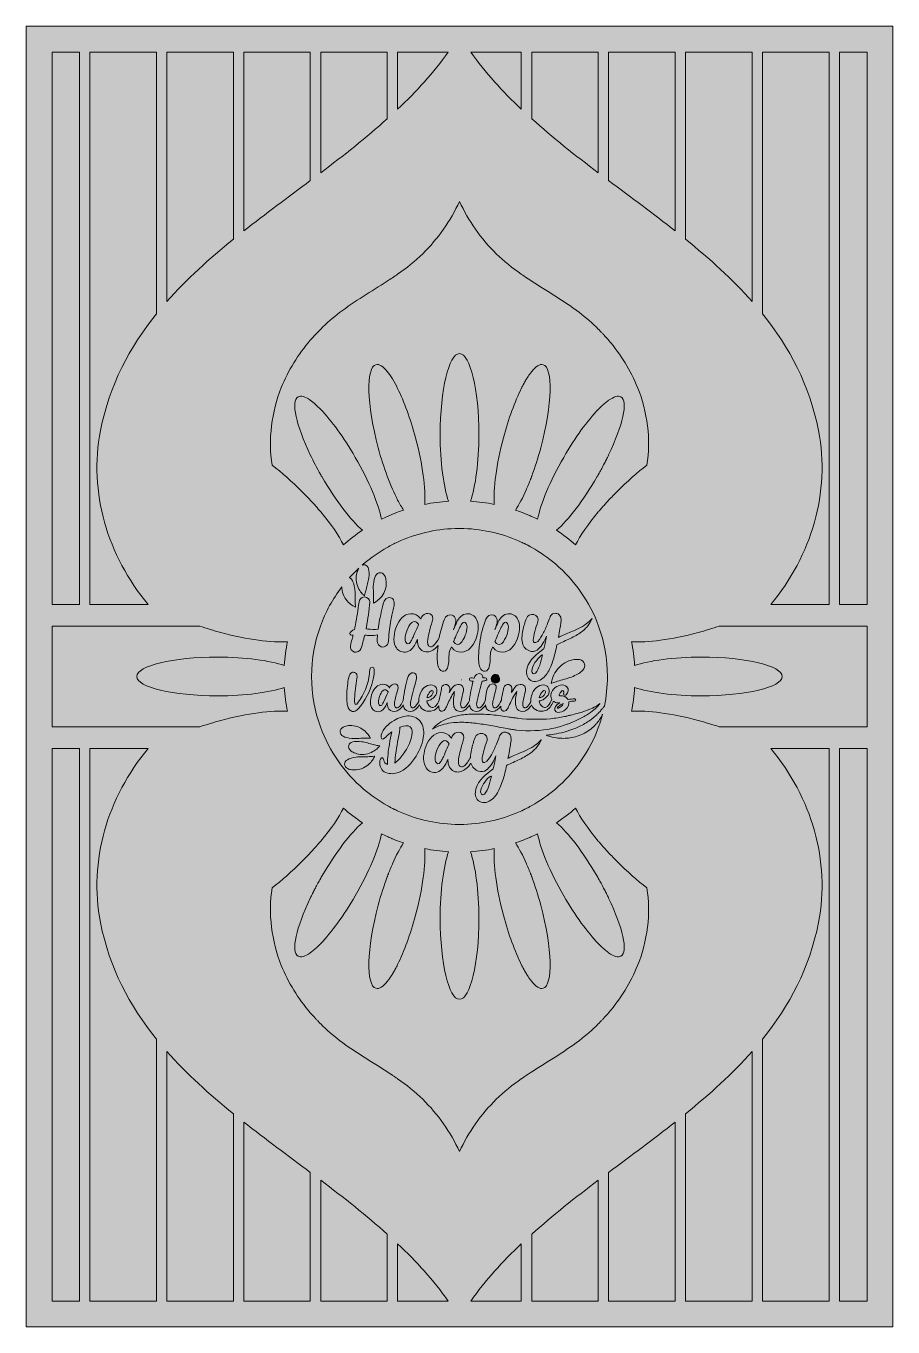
# Model space of a CAD drawing. Extents: x 35 to 964, y -1447 to -53.
import ezdxf

# ---------------------------------------------------------------- set-up
doc = ezdxf.new("R2010")
doc.units = 0
doc.header["$MEASUREMENT"] = 0
doc.layers.add('Layer 1', color=7, linetype='Continuous')

# ---------------------------------------------------------------- blocks, each defined once
blk = doc.blocks.new('block 2')
at = {"layer": 'Layer 1', "true_color": 0x8a5d3b}
h = blk.add_hatch(color=37, dxfattribs=at)
h.dxf.hatch_style = 2
h.paths.add_polyline_path([(964.4, -1446.9), (35, -1446.9), (35, -52.8), (964.4, -52.8)])
at = {"layer": 'Layer 1', "lineweight": 0}
blk.add_lwpolyline([(964.4, -1446.9), (35, -1446.9), (35, -52.8), (964.4, -52.8), (964.4, -1446.9)], dxfattribs=at)
blk = doc.blocks.new('block 3')
at = {"layer": 'Layer 1', "true_color": 0xc2b49a}
h = blk.add_hatch(color=253, dxfattribs=at)
h.dxf.hatch_style = 2
h.paths.add_polyline_path([(35, -52.8), (35, -1446.9), (964.4, -1446.9), (964.4, -52.8)])
edge = h.paths.add_edge_path()
edge.add_spline(control_points=[(824.6, -80.7), (824.6, -80.7), (896, -80.7), (896, -80.7), (896, -80.7), (896, -672.7), (896, -672.7), (896, -672.7), (833.4, -672.7), (833.4, -672.7), (877.1, -620.4), (897.5, -552.2), (884.6, -486.2), (875, -437.4), (853.4, -396.9), (824.6, -361.3), (824.6, -361.3), (824.6, -80.7), (824.6, -80.7)], knot_values=[0, 0, 0, 0, 1, 1, 1, 2, 2, 2, 3, 3, 3, 4, 4, 4, 5, 5, 5, 6, 6, 6, 6], degree=3, periodic=1)
edge = h.paths.add_edge_path()
edge.add_spline(control_points=[(742.1, -80.7), (742.1, -80.7), (813.5, -80.7), (813.5, -80.7), (813.5, -80.7), (813.5, -348.1), (813.5, -348.1), (792.3, -324.1), (767.9, -302.2), (742.1, -281.3), (742.1, -281.3), (742.1, -80.7), (742.1, -80.7)], knot_values=[0, 0, 0, 0, 1, 1, 1, 2, 2, 2, 3, 3, 3, 4, 4, 4, 4], degree=3, periodic=1)
edge = h.paths.add_edge_path()
edge.add_spline(control_points=[(659.6, -80.7), (659.6, -80.7), (731, -80.7), (731, -80.7), (731, -80.7), (731, -272.4), (731, -272.4), (707.8, -254.1), (683.6, -236.3), (659.6, -218.4), (659.6, -218.4), (659.6, -80.7), (659.6, -80.7)], knot_values=[0, 0, 0, 0, 1, 1, 1, 2, 2, 2, 3, 3, 3, 4, 4, 4, 4], degree=3, periodic=1)
edge = h.paths.add_edge_path()
edge.add_spline(control_points=[(577.2, -80.7), (577.2, -80.7), (648.5, -80.7), (648.5, -80.7), (648.5, -80.7), (648.5, -210), (648.5, -210), (623.8, -191.4), (599.6, -172.5), (577.2, -152.2), (577.2, -152.2), (577.2, -80.7), (577.2, -80.7)], knot_values=[0, 0, 0, 0, 1, 1, 1, 2, 2, 2, 3, 3, 3, 4, 4, 4, 4], degree=3, periodic=1)
edge = h.paths.add_edge_path()
edge.add_spline(control_points=[(566, -80.7), (566, -80.7), (566, -141.9), (566, -141.9), (545.9, -122.9), (527.5, -102.8), (511.8, -80.7), (511.8, -80.7), (566, -80.7), (566, -80.7)], knot_values=[0, 0, 0, 0, 1, 1, 1, 2, 2, 2, 3, 3, 3, 3], degree=3, periodic=1)
edge = h.paths.add_edge_path()
edge.add_spline(control_points=[(433.4, -80.7), (433.4, -80.7), (487.6, -80.7), (487.6, -80.7), (471.9, -102.8), (453.5, -122.9), (433.4, -141.9), (433.4, -141.9), (433.4, -80.7), (433.4, -80.7)], knot_values=[0, 0, 0, 0, 1, 1, 1, 2, 2, 2, 3, 3, 3, 3], degree=3, periodic=1)
edge = h.paths.add_edge_path()
edge.add_spline(control_points=[(351, -80.7), (351, -80.7), (422.3, -80.7), (422.3, -80.7), (422.3, -80.7), (422.3, -152.2), (422.3, -152.2), (399.8, -172.5), (375.6, -191.4), (351, -210), (351, -210), (351, -80.7), (351, -80.7)], knot_values=[0, 0, 0, 0, 1, 1, 1, 2, 2, 2, 3, 3, 3, 4, 4, 4, 4], degree=3, periodic=1)
edge = h.paths.add_edge_path()
edge.add_spline(control_points=[(371.2, -359.9), (387.4, -347.5), (405.2, -337.3), (422.3, -326.2), (426, -323.8), (429.8, -321.3), (433.4, -318.7), (442.9, -312.1), (452, -305), (460.3, -296.9), (476.7, -280.7), (490.1, -261.6), (499.7, -240.7), (509.3, -261.6), (522.7, -280.7), (539.2, -296.9), (547.5, -305), (556.6, -312.1), (566, -318.7), (566, -318.7), (566, -318.7), (566, -318.7), (566.1, -318.8), (566.2, -318.8), (566.3, -318.9), (568, -320.1), (569.8, -321.3), (571.5, -322.5), (571.6, -322.5), (571.6, -322.5), (571.7, -322.6), (590.4, -335.1), (610.3, -346.1), (628.2, -359.9), (635.3, -365.3), (642.1, -371.2), (648.5, -377.5), (648.5, -377.5), (648.5, -377.5), (648.5, -377.5), (649.3, -378.4), (650.1, -379.2), (651, -380), (651.2, -380.3), (651.4, -380.5), (651.7, -380.8), (652.4, -381.5), (653.1, -382.2), (653.7, -382.9), (653.9, -383.1), (654.1, -383.3), (654.3, -383.5), (655.2, -384.5), (656.1, -385.5), (657, -386.4), (657, -386.4), (657, -386.5), (657, -386.5), (657.9, -387.5), (658.8, -388.5), (659.6, -389.5), (659.6, -389.5), (659.6, -389.5), (659.6, -389.5), (672.6, -404.7), (683.3, -421.8), (690.7, -440.3), (701.3, -466.5), (705, -495.7), (700.6, -523.5), (690.5, -531.2), (679.4, -540.8), (668.4, -551.9), (665.4, -554.9), (662.5, -557.9), (659.6, -560.9), (659.6, -560.9), (659.6, -560.9), (659.6, -560.9), (659.1, -561.6), (658.5, -562.2), (657.9, -562.8), (657.6, -563.2), (657.2, -563.5), (656.9, -563.9), (655.9, -565), (654.9, -566.2), (653.9, -567.3), (653.4, -567.8), (653, -568.3), (652.5, -568.8), (651.9, -569.5), (651.4, -570.1), (650.8, -570.8), (650.3, -571.4), (649.9, -571.9), (649.4, -572.4), (649.1, -572.8), (648.8, -573.2), (648.5, -573.5), (648.5, -573.5), (648.5, -573.5), (648.5, -573.5), (637.3, -586.8), (628.9, -599.1), (624.2, -608.8), (617.7, -603.2), (610.9, -597.9), (603.7, -593.1), (616.3, -582.3), (632.5, -561.4), (647.3, -535.7), (647.7, -535), (648.1, -534.3), (648.5, -533.6), (648.5, -533.6), (648.5, -533.6), (648.5, -533.6), (648.6, -533.5), (648.7, -533.3), (648.8, -533.2), (649.7, -531.5), (650.6, -529.9), (651.5, -528.2), (651.5, -528.2), (651.5, -528.2), (651.5, -528.2), (652.4, -526.5), (653.3, -524.8), (654.2, -523.1), (654.4, -522.9), (654.5, -522.7), (654.6, -522.4), (655.4, -520.9), (656.2, -519.4), (656.9, -518), (657, -517.8), (657.1, -517.6), (657.2, -517.4), (658, -515.8), (658.8, -514.2), (659.5, -512.6), (659.6, -512.5), (659.6, -512.4), (659.6, -512.4), (659.6, -512.4), (659.6, -512.4), (659.6, -512.4), (674.8, -480.7), (680.7, -454.9), (672.7, -450.2), (669.7, -448.5), (665.2, -450), (659.6, -453.9), (659.6, -453.9), (659.6, -453.8), (659.6, -453.8), (659.5, -454), (659.3, -454.1), (659.1, -454.2), (659, -454.3), (658.9, -454.4), (658.8, -454.5), (657.7, -455.3), (656.5, -456.2), (655.3, -457.2), (655.3, -457.3), (655.2, -457.3), (655.1, -457.4), (654.6, -457.8), (654.1, -458.3), (653.5, -458.8), (653.4, -458.9), (653.3, -459), (653.3, -459), (652, -460.2), (650.7, -461.4), (649.4, -462.7), (649.4, -462.8), (649.3, -462.8), (649.3, -462.9), (649, -463.1), (648.8, -463.4), (648.5, -463.7), (648.5, -463.7), (648.5, -463.7), (648.5, -463.7), (637.1, -475.4), (623.8, -493.5), (611.4, -515), (596.6, -540.7), (586.6, -565.1), (583.5, -581.4), (581.4, -580.3), (579.3, -579.3), (577.2, -578.4), (577.2, -578.4), (577.2, -578.4), (577.2, -578.4), (575.8, -577.7), (574.4, -577.2), (573, -576.6), (572.6, -576.4), (572.1, -576.2), (571.7, -576), (569.8, -575.2), (567.9, -574.5), (566, -573.7), (566, -573.7), (566, -573.7), (566, -573.7), (563.9, -572.9), (561.8, -572.2), (559.7, -571.5), (563.6, -565.7), (567.6, -558.1), (571.6, -549), (571.6, -549), (571.7, -549), (571.7, -548.9), (572.6, -546.9), (573.4, -544.8), (574.3, -542.7), (574.4, -542.5), (574.4, -542.3), (574.5, -542.2), (574.9, -541.1), (575.3, -540.1), (575.7, -539.1), (575.8, -538.9), (575.9, -538.7), (575.9, -538.5), (576.3, -537.6), (576.6, -536.7), (577, -535.8), (577, -535.6), (577.1, -535.5), (577.2, -535.3), (577.2, -535.3), (577.2, -535.3), (577.2, -535.3), (580.6, -526), (583.9, -515.7), (586.8, -504.8), (599.2, -458.5), (600.3, -418.6), (589.3, -415.7), (585.8, -414.8), (581.7, -417.5), (577.2, -423.1), (577.2, -423.1), (577.2, -423.1), (577.2, -423.1), (577.1, -423.1), (577.1, -423.2), (577, -423.3), (576.7, -423.6), (576.4, -424), (576.1, -424.4), (575.9, -424.6), (575.8, -424.9), (575.6, -425.1), (575.3, -425.5), (575, -425.9), (574.7, -426.3), (574.6, -426.5), (574.4, -426.7), (574.2, -427), (573.9, -427.4), (573.6, -427.9), (573.3, -428.3), (573.2, -428.6), (573, -428.8), (572.9, -429.1), (572.5, -429.6), (572.2, -430.1), (571.9, -430.6), (571.8, -430.8), (571.6, -431), (571.5, -431.3), (571.1, -431.8), (570.8, -432.4), (570.4, -433), (570.3, -433.2), (570.2, -433.4), (570.1, -433.6), (569.7, -434.3), (569.4, -434.9), (569, -435.6), (568.9, -435.8), (568.8, -435.9), (568.7, -436.1), (568.3, -436.8), (567.9, -437.6), (567.5, -438.3), (567.5, -438.5), (567.4, -438.6), (567.3, -438.7), (566.9, -439.5), (566.5, -440.3), (566.1, -441.2), (566.1, -441.2), (566, -441.3), (566, -441.3), (566, -441.3), (566, -441.3), (566, -441.3), (559.1, -455.1), (552.3, -473.5), (546.8, -494.1), (539.1, -522.7), (535.8, -548.9), (537, -565.4), (528.7, -563.7), (520.1, -562.6), (511.5, -562.1), (516.9, -546.4), (520.5, -520.3), (520.5, -490.6), (520.5, -442.7), (511.2, -403.9), (499.7, -403.9), (488.3, -403.9), (479, -442.7), (479, -490.6), (479, -520.3), (482.6, -546.4), (488, -562.1), (479.3, -562.6), (470.8, -563.7), (462.5, -565.4), (463.7, -548.9), (460.3, -522.7), (452.6, -494.1), (447.1, -473.5), (440.3, -455.1), (433.4, -441.3), (429.7, -433.7), (425.9, -427.5), (422.3, -423.1), (417.8, -417.5), (413.6, -414.8), (410.2, -415.7), (399.1, -418.6), (400.2, -458.5), (412.6, -504.8), (415.5, -515.7), (418.8, -526), (422.3, -535.3), (425.9, -545), (429.7, -553.6), (433.4, -560.8), (435.6, -564.8), (437.7, -568.4), (439.8, -571.5), (437.6, -572.2), (435.5, -572.9), (433.4, -573.7), (429.7, -575.2), (425.9, -576.7), (422.3, -578.4), (420.2, -579.3), (418.1, -580.3), (416, -581.4), (412.9, -565.1), (402.9, -540.7), (388, -515), (375.6, -493.5), (362.3, -475.4), (351, -463.7), (346.9, -459.6), (343.2, -456.2), (339.8, -453.8), (334.3, -449.9), (329.7, -448.5), (326.7, -450.2), (318.7, -454.9), (324.6, -480.7), (339.8, -512.4), (343.1, -519.2), (346.8, -526.4), (351, -533.6), (351.3, -534.3), (351.7, -535), (352.1, -535.7), (367, -561.4), (383.2, -582.3), (395.7, -593.1), (388.5, -597.9), (381.7, -603.2), (375.3, -608.8), (370.6, -599.1), (362.1, -586.8), (351, -573.5), (347.5, -569.4), (343.8, -565.2), (339.8, -560.9), (337, -557.9), (334.1, -554.9), (331, -551.9), (320, -540.8), (309, -531.2), (298.8, -523.5), (294.5, -495.7), (298.2, -466.5), (308.7, -440.3), (316.1, -421.8), (326.8, -404.7), (339.8, -389.5), (343.3, -385.4), (347.1, -381.4), (351, -377.5), (357.3, -371.2), (364.1, -365.3), (371.2, -359.9)], knot_values=[0, 0, 0, 0, 1, 1, 1, 2, 2, 2, 3, 3, 3, 4, 4, 4, 5, 5, 5, 6, 6, 6, 7, 7, 7, 8, 8, 8, 9, 9, 9, 10, 10, 10, 11, 11, 11, 12, 12, 12, 13, 13, 13, 14, 14, 14, 15, 15, 15, 16, 16, 16, 17, 17, 17, 18, 18, 18, 19, 19, 19, 20, 20, 20, 21, 21, 21, 22, 22, 22, 23, 23, 23, 24, 24, 24, 25, 25, 25, 26, 26, 26, 27, 27, 27, 28, 28, 28, 29, 29, 29, 30, 30, 30, 31, 31, 31, 32, 32, 32, 33, 33, 33, 34, 34, 34, 35, 35, 35, 36, 36, 36, 37, 37, 37, 38, 38, 38, 39, 39, 39, 40, 40, 40, 41, 41, 41, 42, 42, 42, 43, 43, 43, 44, 44, 44, 45, 45, 45, 46, 46, 46, 47, 47, 47, 48, 48, 48, 49, 49, 49, 50, 50, 50, 51, 51, 51, 52, 52, 52, 53, 53, 53, 54, 54, 54, 55, 55, 55, 56, 56, 56, 57, 57, 57, 58, 58, 58, 59, 59, 59, 60, 60, 60, 61, 61, 61, 62, 62, 62, 63, 63, 63, 64, 64, 64, 65, 65, 65, 66, 66, 66, 67, 67, 67, 68, 68, 68, 69, 69, 69, 70, 70, 70, 71, 71, 71, 72, 72, 72, 73, 73, 73, 74, 74, 74, 75, 75, 75, 76, 76, 76, 77, 77, 77, 78, 78, 78, 79, 79, 79, 80, 80, 80, 81, 81, 81, 82, 82, 82, 83, 83, 83, 84, 84, 84, 85, 85, 85, 86, 86, 86, 87, 87, 87, 88, 88, 88, 89, 89, 89, 90, 90, 90, 91, 91, 91, 92, 92, 92, 93, 93, 93, 94, 94, 94, 95, 95, 95, 96, 96, 96, 97, 97, 97, 98, 98, 98, 99, 99, 99, 100, 100, 100, 101, 101, 101, 102, 102, 102, 103, 103, 103, 104, 104, 104, 105, 105, 105, 106, 106, 106, 107, 107, 107, 108, 108, 108, 109, 109, 109, 110, 110, 110, 111, 111, 111, 112, 112, 112, 113, 113, 113, 114, 114, 114, 115, 115, 115, 116, 116, 116, 117, 117, 117, 118, 118, 118, 119, 119, 119, 120, 120, 120, 121, 121, 121, 122, 122, 122, 123, 123, 123, 124, 124, 124, 125, 125, 125, 126, 126, 126, 127, 127, 127, 128, 128, 128, 129, 129, 129, 130, 130, 130, 131, 131, 131, 132, 132, 132, 133, 133, 133, 134, 134, 134, 135, 135, 135, 136, 136, 136, 137, 137, 137, 138, 138, 138, 138], degree=3, periodic=1)
edge = h.paths.add_edge_path()
edge.add_spline(control_points=[(655.1, -781.6), (654.9, -781.8), (654.7, -782), (654.5, -782.3), (654.3, -782.6), (654, -783), (653.7, -783.4), (653.4, -783.7), (653, -784.2), (652.7, -784.6), (652.3, -785.1), (651.9, -785.5), (651.4, -786.1), (651, -786.6), (650.5, -787.1), (650, -787.6), (649.7, -787.9), (649.5, -788.2), (649.2, -788.5), (648.9, -788.8), (648.7, -789.1), (648.4, -789.4), (647.2, -790.5), (645.9, -791.8), (644.5, -793), (644.1, -793.3), (643.7, -793.6), (643.3, -793.9), (643.2, -794.1), (643, -794.2), (642.8, -794.4), (642.6, -794.6), (642.4, -794.7), (642.2, -794.9), (641.8, -795.2), (641.4, -795.5), (641, -795.8), (640.6, -796.1), (640.1, -796.4), (639.7, -796.7), (636.3, -799.2), (632.3, -801.5), (627.9, -803.6), (619.1, -807.7), (610.3, -810), (603.7, -811.2), (600.4, -811.8), (597.6, -812.2), (595.6, -812.4), (593.7, -812.6), (592.6, -812.7), (592.6, -812.7), (592.6, -812.7), (592.8, -812.8), (593.3, -813), (593.8, -813.1), (594.5, -813.4), (595.5, -813.7), (597.4, -814.4), (600.2, -815.1), (603.7, -815.7), (605.5, -815.9), (607.5, -816.1), (609.6, -816.1), (611.8, -816.2), (614.1, -816.1), (616.5, -815.8), (621.3, -815.3), (626.6, -814), (631.7, -811.6), (636.8, -809.2), (641.2, -805.9), (644.7, -802.4), (645.1, -802), (645.5, -801.6), (645.9, -801.1), (646.3, -800.7), (646.7, -800.2), (647.1, -799.8), (647.4, -799.4), (647.8, -798.9), (648.1, -798.5), (648.5, -798), (648.8, -797.6), (649.1, -797.2), (650.3, -795.4), (651.4, -793.7), (652.2, -792), (652.4, -791.6), (652.6, -791.2), (652.8, -790.9), (652.9, -790.6), (653, -790.3), (653.1, -790.1), (651.9, -794.7), (650.5, -799.3), (648.9, -803.8), (639.4, -829.9), (623.2, -852.9), (602.5, -870.5), (594.7, -877.2), (586.2, -883.1), (577.2, -888.2), (577.2, -888.2), (577.2, -888.2), (577.2, -888.2), (576.3, -888.7), (575.4, -889.2), (574.6, -889.6), (574.4, -889.7), (574.2, -889.9), (574, -890), (573.3, -890.3), (572.7, -890.6), (572, -891), (571.5, -891.2), (571, -891.5), (570.5, -891.8), (570.1, -892), (569.7, -892.2), (569.3, -892.3), (568.6, -892.7), (567.9, -893), (567.2, -893.4), (566.9, -893.5), (566.7, -893.6), (566.5, -893.7), (547.5, -902.5), (526.5, -907.7), (504.4, -908.4), (502.9, -908.4), (501.3, -908.5), (499.7, -908.5), (498.2, -908.5), (496.6, -908.4), (495.1, -908.4), (472.9, -907.7), (451.9, -902.5), (432.9, -893.7), (432.8, -893.6), (432.7, -893.6), (432.6, -893.5), (431.7, -893.1), (430.9, -892.7), (430, -892.3), (429.8, -892.2), (429.5, -892), (429.2, -891.9), (428.6, -891.6), (428, -891.3), (427.3, -890.9), (426.8, -890.6), (426.2, -890.4), (425.7, -890.1), (425.4, -889.9), (425.1, -889.8), (424.8, -889.6), (424, -889.1), (423.1, -888.7), (422.3, -888.2), (422.3, -888.2), (422.3, -888.2), (422.3, -888.2), (413.3, -883.1), (404.8, -877.2), (396.9, -870.5), (376.2, -852.9), (360.1, -829.9), (350.6, -803.8), (344.5, -787), (341.1, -768.8), (341.1, -749.9), (341.1, -730.9), (344.5, -712.7), (350.6, -695.9), (356.1, -680.7), (363.9, -666.5), (373.6, -653.9), (373.6, -655.1), (373.7, -656.4), (373.9, -657.8), (374.3, -660.4), (375.4, -663), (376.8, -665.4), (378.2, -667.8), (380, -669.8), (381.7, -671.3), (383.4, -672.8), (385.1, -673.9), (386.3, -674.6), (386.9, -674.9), (387.4, -675.2), (387.7, -675.3), (388.1, -675.5), (388.2, -675.5), (388.2, -675.5), (388.2, -675.5), (388.2, -674.7), (388.1, -673.4), (388, -672.1), (387.9, -670.3), (387.9, -668.3), (387.8, -666.4), (387.8, -664.2), (387.8, -662.1), (387.8, -660), (387.8, -657.9), (387.4, -655.8), (386.8, -651.8), (386, -648.6), (384.6, -646.5), (383.8, -645.2), (382.9, -644.4), (381.8, -643.9), (385, -640.4), (388.3, -637.1), (391.7, -633.9), (391.3, -634.5), (390.9, -635.3), (390.6, -636.1), (389.9, -637.8), (389.3, -639.9), (389, -642.5), (388.6, -645.1), (388.9, -648), (389.6, -650.7), (390.3, -653.3), (391.5, -655.7), (392.8, -657.7), (394, -659.6), (395.3, -661.1), (396.3, -662.1), (396.8, -662.5), (397.2, -662.9), (397.5, -663.1), (397.7, -663.4), (397.9, -663.5), (397.9, -663.5), (397.9, -663.5), (398.1, -662.7), (398.3, -661.4), (398.6, -660.2), (399, -658.4), (399.5, -656.5), (400, -654.6), (400.6, -652.5), (401.2, -650.4), (401.7, -648.4), (402.3, -646.4), (402.5, -644.3), (403, -640.3), (403, -637), (402.3, -634.6), (401.7, -632.2), (400.3, -630.8), (398.5, -630.3), (397.5, -630), (396.5, -630.1), (395.5, -630.4), (396, -630), (396.5, -629.6), (396.9, -629.2), (404.8, -622.5), (413.3, -616.6), (422.3, -611.5), (425.9, -609.5), (429.6, -607.5), (433.4, -605.8), (452.3, -597.1), (473.1, -592), (495, -591.3), (496.6, -591.3), (498.2, -591.3), (499.7, -591.3), (501.3, -591.3), (502.8, -591.3), (504.4, -591.3), (526.6, -592), (547.6, -597.2), (566.6, -606.1), (566.7, -606.1), (566.8, -606.1), (566.8, -606.2), (567.7, -606.6), (568.6, -607), (569.4, -607.4), (569.7, -607.6), (570, -607.7), (570.2, -607.8), (570.9, -608.1), (571.5, -608.5), (572.1, -608.8), (572.7, -609.1), (573.2, -609.4), (573.8, -609.7), (574.1, -609.8), (574.4, -610), (574.7, -610.1), (575.5, -610.6), (576.3, -611), (577.2, -611.5), (577.2, -611.5), (577.2, -611.5), (577.2, -611.5), (586.2, -616.6), (594.7, -622.5), (602.5, -629.2), (623.2, -646.9), (639.4, -669.8), (648.9, -695.9), (655, -712.7), (658.3, -730.9), (658.3, -749.9), (658.3, -760.7), (657.2, -771.3), (655.1, -781.6)], knot_values=[0, 0, 0, 0, 1, 1, 1, 2, 2, 2, 3, 3, 3, 4, 4, 4, 5, 5, 5, 6, 6, 6, 7, 7, 7, 8, 8, 8, 9, 9, 9, 10, 10, 10, 11, 11, 11, 12, 12, 12, 13, 13, 13, 14, 14, 14, 15, 15, 15, 16, 16, 16, 17, 17, 17, 18, 18, 18, 19, 19, 19, 20, 20, 20, 21, 21, 21, 22, 22, 22, 23, 23, 23, 24, 24, 24, 25, 25, 25, 26, 26, 26, 27, 27, 27, 28, 28, 28, 29, 29, 29, 30, 30, 30, 31, 31, 31, 32, 32, 32, 33, 33, 33, 34, 34, 34, 35, 35, 35, 36, 36, 36, 37, 37, 37, 38, 38, 38, 39, 39, 39, 40, 40, 40, 41, 41, 41, 42, 42, 42, 43, 43, 43, 44, 44, 44, 45, 45, 45, 46, 46, 46, 47, 47, 47, 48, 48, 48, 49, 49, 49, 50, 50, 50, 51, 51, 51, 52, 52, 52, 53, 53, 53, 54, 54, 54, 55, 55, 55, 56, 56, 56, 57, 57, 57, 58, 58, 58, 59, 59, 59, 60, 60, 60, 61, 61, 61, 62, 62, 62, 63, 63, 63, 64, 64, 64, 65, 65, 65, 66, 66, 66, 67, 67, 67, 68, 68, 68, 69, 69, 69, 70, 70, 70, 71, 71, 71, 72, 72, 72, 73, 73, 73, 74, 74, 74, 75, 75, 75, 76, 76, 76, 77, 77, 77, 78, 78, 78, 79, 79, 79, 80, 80, 80, 81, 81, 81, 82, 82, 82, 83, 83, 83, 84, 84, 84, 85, 85, 85, 86, 86, 86, 87, 87, 87, 88, 88, 88, 89, 89, 89, 90, 90, 90, 91, 91, 91, 92, 92, 92, 93, 93, 93, 94, 94, 94, 95, 95, 95, 96, 96, 96, 97, 97, 97, 98, 98, 98, 99, 99, 99, 100, 100, 100, 101, 101, 101, 102, 102, 102, 103, 103, 103, 104, 104, 104, 105, 105, 105, 105], degree=3, periodic=1)
edge = h.paths.add_edge_path()
edge.add_spline(control_points=[(268.5, -80.7), (268.5, -80.7), (339.8, -80.7), (339.8, -80.7), (339.8, -80.7), (339.8, -218.4), (339.8, -218.4), (315.9, -236.3), (291.7, -254.1), (268.5, -272.4), (268.5, -272.4), (268.5, -272.4), (268.5, -272.4), (268.5, -272.4), (268.5, -80.7), (268.5, -80.7)], knot_values=[0, 0, 0, 0, 1, 1, 1, 2, 2, 2, 3, 3, 3, 4, 4, 4, 5, 5, 5, 5], degree=3, periodic=1)
edge = h.paths.add_edge_path()
edge.add_spline(control_points=[(186, -80.7), (186, -80.7), (257.3, -80.7), (257.3, -80.7), (257.3, -80.7), (257.3, -281.3), (257.3, -281.3), (231.5, -302.2), (207.2, -324.1), (186, -348.1), (186, -348.1), (186, -348.1), (186, -348.1), (186, -348.1), (186, -80.7), (186, -80.7)], knot_values=[0, 0, 0, 0, 1, 1, 1, 2, 2, 2, 3, 3, 3, 4, 4, 4, 5, 5, 5, 5], degree=3, periodic=1)
edge = h.paths.add_edge_path()
edge.add_spline(control_points=[(103.5, -80.7), (103.5, -80.7), (174.8, -80.7), (174.8, -80.7), (174.8, -80.7), (174.8, -361.3), (174.8, -361.3), (146.1, -396.9), (124.4, -437.4), (114.9, -486.2), (102, -552.2), (122.3, -620.4), (166, -672.7), (166, -672.7), (103.5, -672.7), (103.5, -672.7), (103.5, -672.7), (103.5, -80.7), (103.5, -80.7)], knot_values=[0, 0, 0, 0, 1, 1, 1, 2, 2, 2, 3, 3, 3, 4, 4, 4, 5, 5, 5, 6, 6, 6, 6], degree=3, periodic=1)
h.paths.add_polyline_path([(62.9, -80.7), (92.3, -80.7), (92.3, -672.7), (62.9, -672.7)])
edge = h.paths.add_edge_path()
edge.add_spline(control_points=[(62.9, -695.9), (62.9, -695.9), (221.2, -695.9), (221.2, -695.9), (228.4, -698.3), (236, -700.7), (243.9, -702.8), (272.6, -710.5), (298.8, -713.8), (315.3, -712.6), (313.6, -720.9), (312.5, -729.4), (311.9, -738.1), (296.3, -732.7), (270.1, -729.1), (240.5, -729.1), (192.6, -729.1), (153.8, -738.4), (153.8, -749.9), (153.8, -761.3), (192.6, -770.6), (240.5, -770.6), (270.1, -770.6), (296.3, -767), (311.9, -761.6), (312.5, -770.3), (313.6, -778.8), (315.3, -787.1), (298.8, -785.9), (272.6, -789.3), (243.9, -796.9), (236, -799.1), (228.4, -801.4), (221.2, -803.8), (221.2, -803.8), (62.9, -803.8), (62.9, -803.8), (62.9, -803.8), (62.9, -695.9), (62.9, -695.9)], knot_values=[0, 0, 0, 0, 1, 1, 1, 2, 2, 2, 3, 3, 3, 4, 4, 4, 5, 5, 5, 6, 6, 6, 7, 7, 7, 8, 8, 8, 9, 9, 9, 10, 10, 10, 11, 11, 11, 12, 12, 12, 13, 13, 13, 13], degree=3, periodic=1)
h.paths.add_polyline_path([(92.3, -1419.1), (62.9, -1419.1), (62.9, -827.1), (92.3, -827.1)])
edge = h.paths.add_edge_path()
edge.add_spline(control_points=[(174.8, -1419.1), (174.8, -1419.1), (103.5, -1419.1), (103.5, -1419.1), (103.5, -1419.1), (103.5, -827.1), (103.5, -827.1), (103.5, -827.1), (166, -827.1), (166, -827.1), (122.3, -879.3), (102, -947.5), (114.9, -1013.6), (124.4, -1062.4), (146.1, -1102.8), (174.8, -1138.5), (174.8, -1138.5), (174.8, -1419.1), (174.8, -1419.1)], knot_values=[0, 0, 0, 0, 1, 1, 1, 2, 2, 2, 3, 3, 3, 4, 4, 4, 5, 5, 5, 6, 6, 6, 6], degree=3, periodic=1)
edge = h.paths.add_edge_path()
edge.add_spline(control_points=[(257.3, -1419.1), (257.3, -1419.1), (186, -1419.1), (186, -1419.1), (186, -1419.1), (186, -1151.7), (186, -1151.7), (207.2, -1175.6), (231.5, -1197.5), (257.3, -1218.4), (257.3, -1218.4), (257.3, -1419.1), (257.3, -1419.1)], knot_values=[0, 0, 0, 0, 1, 1, 1, 2, 2, 2, 3, 3, 3, 4, 4, 4, 4], degree=3, periodic=1)
edge = h.paths.add_edge_path()
edge.add_spline(control_points=[(339.8, -1419.1), (339.8, -1419.1), (268.5, -1419.1), (268.5, -1419.1), (268.5, -1419.1), (268.5, -1227.3), (268.5, -1227.3), (291.7, -1245.7), (315.9, -1263.4), (339.8, -1281.3), (339.8, -1281.3), (339.8, -1419.1), (339.8, -1419.1)], knot_values=[0, 0, 0, 0, 1, 1, 1, 2, 2, 2, 3, 3, 3, 4, 4, 4, 4], degree=3, periodic=1)
edge = h.paths.add_edge_path()
edge.add_spline(control_points=[(422.3, -1419.1), (422.3, -1419.1), (351, -1419.1), (351, -1419.1), (351, -1419.1), (351, -1289.7), (351, -1289.7), (375.6, -1308.3), (399.8, -1327.3), (422.3, -1347.5), (422.3, -1347.5), (422.3, -1419.1), (422.3, -1419.1)], knot_values=[0, 0, 0, 0, 1, 1, 1, 2, 2, 2, 3, 3, 3, 4, 4, 4, 4], degree=3, periodic=1)
edge = h.paths.add_edge_path()
edge.add_spline(control_points=[(433.4, -1419.1), (433.4, -1419.1), (433.4, -1357.8), (433.4, -1357.8), (453.5, -1376.8), (471.9, -1397), (487.6, -1419.1), (487.6, -1419.1), (433.4, -1419.1), (433.4, -1419.1)], knot_values=[0, 0, 0, 0, 1, 1, 1, 2, 2, 2, 3, 3, 3, 3], degree=3, periodic=1)
edge = h.paths.add_edge_path()
edge.add_spline(control_points=[(566, -1419.1), (566, -1419.1), (511.8, -1419.1), (511.8, -1419.1), (527.5, -1397), (545.9, -1376.8), (566, -1357.8), (566, -1357.8), (566, -1419.1), (566, -1419.1)], knot_values=[0, 0, 0, 0, 1, 1, 1, 2, 2, 2, 3, 3, 3, 3], degree=3, periodic=1)
edge = h.paths.add_edge_path()
edge.add_spline(control_points=[(648.5, -1419.1), (648.5, -1419.1), (577.2, -1419.1), (577.2, -1419.1), (577.2, -1419.1), (577.2, -1347.5), (577.2, -1347.5), (599.6, -1327.3), (623.8, -1308.3), (648.5, -1289.7), (648.5, -1289.7), (648.5, -1419.1), (648.5, -1419.1)], knot_values=[0, 0, 0, 0, 1, 1, 1, 2, 2, 2, 3, 3, 3, 4, 4, 4, 4], degree=3, periodic=1)
edge = h.paths.add_edge_path()
edge.add_spline(control_points=[(656.9, -1113.3), (656.1, -1114.3), (655.2, -1115.2), (654.3, -1116.2), (654.1, -1116.4), (653.9, -1116.6), (653.7, -1116.8), (653.1, -1117.5), (652.4, -1118.2), (651.7, -1118.9), (651.4, -1119.2), (651.2, -1119.4), (651, -1119.7), (650.1, -1120.5), (649.3, -1121.4), (648.5, -1122.2), (648.5, -1122.2), (648.5, -1122.2), (648.5, -1122.2), (642.1, -1128.5), (635.3, -1134.4), (628.2, -1139.8), (610.4, -1153.5), (590.7, -1164.5), (572.1, -1176.9), (571.8, -1177.1), (571.6, -1177.2), (571.3, -1177.4), (569.8, -1178.4), (568.2, -1179.5), (566.6, -1180.6), (566.4, -1180.7), (566.2, -1180.9), (566, -1181), (566, -1181), (566, -1181), (566, -1181), (556.6, -1187.6), (547.5, -1194.7), (539.2, -1202.9), (522.7, -1219), (509.3, -1238.1), (499.7, -1259), (490.1, -1238.1), (476.7, -1219), (460.3, -1202.9), (452, -1194.7), (442.9, -1187.6), (433.4, -1181), (433.4, -1181), (433.4, -1181), (433.4, -1181), (433.3, -1180.9), (433.2, -1180.9), (433.1, -1180.8), (431.4, -1179.6), (429.7, -1178.4), (428, -1177.3), (427.9, -1177.2), (427.8, -1177.2), (427.8, -1177.1), (409, -1164.6), (389.2, -1153.6), (371.2, -1139.8), (364.1, -1134.4), (357.3, -1128.5), (351, -1122.2), (351, -1122.2), (351, -1122.2), (351, -1122.2), (350.1, -1121.4), (349.3, -1120.5), (348.5, -1119.7), (348.2, -1119.4), (348, -1119.2), (347.8, -1118.9), (347.1, -1118.2), (346.4, -1117.5), (345.7, -1116.8), (345.5, -1116.6), (345.3, -1116.4), (345.1, -1116.2), (344.3, -1115.2), (343.4, -1114.3), (342.5, -1113.3), (342.5, -1113.3), (342.5, -1113.3), (342.5, -1113.3), (341.6, -1112.2), (340.7, -1111.2), (339.8, -1110.2), (339.8, -1110.2), (339.8, -1110.2), (339.8, -1110.2), (326.8, -1095), (316.1, -1078), (308.7, -1059.4), (298.2, -1033.2), (294.5, -1004.1), (298.8, -976.3), (309, -968.5), (320, -958.9), (331, -947.9), (334.1, -944.8), (337, -941.8), (339.8, -938.8), (339.8, -938.8), (339.8, -938.8), (339.8, -938.8), (340.4, -938.2), (341, -937.5), (341.5, -936.9), (341.9, -936.5), (342.2, -936.2), (342.5, -935.8), (343.6, -934.7), (344.6, -933.5), (345.6, -932.4), (346, -931.9), (346.5, -931.4), (346.9, -930.9), (347.5, -930.3), (348.1, -929.6), (348.6, -928.9), (349.1, -928.4), (349.6, -927.8), (350, -927.3), (350.4, -926.9), (350.7, -926.6), (351, -926.2), (351, -926.2), (351, -926.2), (351, -926.2), (362.1, -913), (370.6, -900.6), (375.3, -890.9), (381.7, -896.6), (388.5, -901.8), (395.7, -906.6), (383.2, -917.4), (367, -938.3), (352.1, -964), (351.7, -964.7), (351.4, -965.4), (351, -966.1), (351, -966.1), (351, -966.1), (351, -966.1), (350.9, -966.3), (350.8, -966.4), (350.7, -966.6), (349.8, -968.2), (348.8, -969.9), (347.9, -971.5), (347.9, -971.5), (347.9, -971.5), (347.9, -971.5), (347, -973.2), (346.1, -974.9), (345.2, -976.6), (345.1, -976.8), (345, -977.1), (344.8, -977.3), (344.1, -978.8), (343.3, -980.3), (342.6, -981.8), (342.5, -982), (342.4, -982.2), (342.3, -982.3), (341.5, -984), (340.7, -985.6), (339.9, -987.1), (339.9, -987.2), (339.8, -987.3), (339.8, -987.3), (339.8, -987.3), (339.8, -987.4), (339.8, -987.4), (324.6, -1019), (318.7, -1044.9), (326.7, -1049.5), (329.7, -1051.2), (334.3, -1049.8), (339.8, -1045.9), (339.8, -1045.9), (339.8, -1045.9), (339.8, -1045.9), (340, -1045.8), (340.2, -1045.6), (340.3, -1045.5), (340.4, -1045.4), (340.6, -1045.3), (340.7, -1045.2), (341.8, -1044.4), (342.9, -1043.5), (344.1, -1042.5), (344.2, -1042.5), (344.2, -1042.4), (344.3, -1042.3), (344.8, -1041.9), (345.4, -1041.4), (346, -1040.9), (346, -1040.8), (346.1, -1040.8), (346.2, -1040.7), (347.4, -1039.6), (348.7, -1038.3), (350, -1037), (350.1, -1037), (350.1, -1036.9), (350.2, -1036.9), (350.4, -1036.6), (350.7, -1036.3), (351, -1036), (351, -1036), (351, -1036), (351, -1036), (362.3, -1024.3), (375.6, -1006.2), (388, -984.8), (402.9, -959.1), (412.9, -934.6), (416, -918.4), (418.1, -919.4), (420.2, -920.4), (422.3, -921.3), (422.3, -921.3), (422.3, -921.4), (422.3, -921.4), (423.7, -922), (425.1, -922.6), (426.4, -923.2), (426.9, -923.3), (427.3, -923.5), (427.7, -923.7), (429.6, -924.5), (431.5, -925.3), (433.4, -926), (433.4, -926), (433.4, -926), (433.4, -926), (435.5, -926.8), (437.6, -927.5), (439.8, -928.2), (435.9, -934), (431.8, -941.6), (427.8, -950.7), (427.8, -950.7), (427.8, -950.8), (427.8, -950.8), (426.9, -952.8), (426, -954.9), (425.1, -957.1), (425.1, -957.2), (425, -957.4), (424.9, -957.6), (424.5, -958.6), (424.1, -959.6), (423.7, -960.6), (423.6, -960.8), (423.6, -961), (423.5, -961.2), (423.1, -962.1), (422.8, -963), (422.5, -964), (422.4, -964.1), (422.3, -964.2), (422.3, -964.4), (422.3, -964.4), (422.3, -964.4), (422.3, -964.4), (418.8, -973.7), (415.5, -984), (412.6, -994.9), (400.2, -1041.2), (399.1, -1081.1), (410.2, -1084), (413.6, -1085), (417.8, -1082.2), (422.3, -1076.7), (422.3, -1076.7), (422.3, -1076.7), (422.3, -1076.7), (422.3, -1076.6), (422.4, -1076.5), (422.4, -1076.5), (422.8, -1076.1), (423.1, -1075.7), (423.4, -1075.3), (423.5, -1075.1), (423.7, -1074.9), (423.9, -1074.6), (424.1, -1074.3), (424.4, -1073.8), (424.7, -1073.4), (424.9, -1073.2), (425, -1073), (425.2, -1072.7), (425.5, -1072.3), (425.8, -1071.8), (426.1, -1071.4), (426.3, -1071.1), (426.4, -1070.9), (426.6, -1070.7), (426.9, -1070.2), (427.2, -1069.7), (427.5, -1069.1), (427.7, -1068.9), (427.8, -1068.7), (428, -1068.4), (428.3, -1067.9), (428.7, -1067.3), (429, -1066.7), (429.1, -1066.5), (429.2, -1066.3), (429.3, -1066.1), (429.7, -1065.5), (430.1, -1064.8), (430.5, -1064.1), (430.6, -1064), (430.6, -1063.8), (430.7, -1063.6), (431.1, -1062.9), (431.5, -1062.2), (431.9, -1061.4), (432, -1061.3), (432.1, -1061.2), (432.1, -1061), (432.5, -1060.2), (433, -1059.4), (433.4, -1058.6), (433.4, -1058.5), (433.4, -1058.5), (433.4, -1058.4), (433.4, -1058.4), (433.4, -1058.4), (433.4, -1058.4), (440.3, -1044.6), (447.1, -1026.2), (452.6, -1005.7), (460.3, -977), (463.7, -950.8), (462.5, -934.3), (470.8, -936), (479.3, -937.1), (488, -937.7), (482.6, -953.3), (479, -979.5), (479, -1009.1), (479, -1057), (488.3, -1095.8), (499.7, -1095.8), (511.2, -1095.8), (520.5, -1057), (520.5, -1009.1), (520.5, -979.5), (516.9, -953.3), (511.5, -937.7), (520.1, -937.1), (528.7, -936), (537, -934.3), (535.8, -950.8), (539.1, -977), (546.8, -1005.7), (552.3, -1026.2), (559.1, -1044.6), (566, -1058.4), (566, -1058.4), (566, -1058.4), (566, -1058.4), (566, -1058.5), (566.1, -1058.5), (566.1, -1058.6), (566.5, -1059.4), (566.9, -1060.2), (567.3, -1061), (567.4, -1061.2), (567.5, -1061.3), (567.5, -1061.4), (567.9, -1062.2), (568.3, -1062.9), (568.7, -1063.6), (568.8, -1063.8), (568.9, -1064), (569, -1064.1), (569.4, -1064.8), (569.7, -1065.5), (570.1, -1066.1), (570.2, -1066.3), (570.3, -1066.5), (570.4, -1066.7), (570.8, -1067.3), (571.1, -1067.9), (571.5, -1068.4), (571.6, -1068.7), (571.8, -1068.9), (571.9, -1069.1), (572.2, -1069.7), (572.5, -1070.2), (572.9, -1070.7), (573, -1070.9), (573.2, -1071.1), (573.3, -1071.4), (573.6, -1071.8), (573.9, -1072.3), (574.2, -1072.7), (574.4, -1073), (574.6, -1073.2), (574.7, -1073.4), (575, -1073.8), (575.3, -1074.3), (575.6, -1074.6), (575.8, -1074.9), (575.9, -1075.1), (576.1, -1075.3), (576.4, -1075.7), (576.7, -1076.1), (577, -1076.5), (577.1, -1076.5), (577.1, -1076.6), (577.2, -1076.7), (577.2, -1076.7), (577.2, -1076.7), (577.2, -1076.7), (581.7, -1082.2), (585.8, -1085), (589.3, -1084), (600.3, -1081.1), (599.2, -1041.2), (586.8, -994.9), (583.9, -984), (580.6, -973.7), (577.2, -964.4), (577.2, -964.4), (577.2, -964.4), (577.2, -964.4), (577.1, -964.2), (577, -964.1), (577, -964), (576.6, -963), (576.3, -962.1), (575.9, -961.2), (575.9, -961), (575.8, -960.8), (575.7, -960.6), (575.3, -959.6), (574.9, -958.6), (574.5, -957.6), (574.4, -957.4), (574.4, -957.2), (574.3, -957.1), (573.4, -954.9), (572.6, -952.8), (571.7, -950.8), (571.7, -950.8), (571.6, -950.7), (571.6, -950.7), (567.6, -941.6), (563.6, -934), (559.7, -928.2), (561.8, -927.5), (563.9, -926.8), (566, -926), (566, -926), (566, -926), (566, -926), (567.9, -925.3), (569.8, -924.5), (571.7, -923.7), (572.1, -923.5), (572.6, -923.3), (573, -923.2), (574.4, -922.6), (575.8, -922), (577.2, -921.4), (577.2, -921.4), (577.2, -921.3), (577.2, -921.3), (579.3, -920.4), (581.4, -919.4), (583.5, -918.4), (586.6, -934.6), (596.6, -959.1), (611.4, -984.8), (623.8, -1006.2), (637.1, -1024.3), (648.5, -1036), (648.5, -1036), (648.5, -1036), (648.5, -1036), (648.8, -1036.3), (649, -1036.6), (649.3, -1036.9), (649.3, -1036.9), (649.4, -1037), (649.4, -1037), (650.7, -1038.3), (652, -1039.6), (653.3, -1040.7), (653.3, -1040.8), (653.4, -1040.8), (653.5, -1040.9), (654.1, -1041.4), (654.6, -1041.9), (655.1, -1042.3), (655.2, -1042.4), (655.3, -1042.5), (655.3, -1042.5), (656.5, -1043.5), (657.7, -1044.4), (658.8, -1045.2), (658.9, -1045.3), (659, -1045.4), (659.1, -1045.5), (659.3, -1045.6), (659.5, -1045.8), (659.6, -1045.9), (659.6, -1045.9), (659.6, -1045.9), (659.6, -1045.9), (665.2, -1049.8), (669.7, -1051.2), (672.7, -1049.5), (680.7, -1044.9), (674.8, -1019), (659.6, -987.4), (659.6, -987.4), (659.6, -987.3), (659.6, -987.3), (659.6, -987.3), (659.6, -987.2), (659.5, -987.1), (658.8, -985.6), (658, -984), (657.2, -982.3), (657.1, -982.2), (657, -982), (656.9, -981.8), (656.2, -980.3), (655.4, -978.8), (654.6, -977.3), (654.5, -977.1), (654.4, -976.8), (654.2, -976.6), (653.3, -974.9), (652.4, -973.2), (651.5, -971.5), (651.5, -971.5), (651.5, -971.5), (651.5, -971.5), (650.6, -969.9), (649.7, -968.2), (648.8, -966.6), (648.7, -966.4), (648.6, -966.3), (648.5, -966.1), (648.5, -966.1), (648.5, -966.1), (648.5, -966.1), (648.1, -965.4), (647.7, -964.7), (647.3, -964), (632.5, -938.3), (616.3, -917.4), (603.7, -906.6), (610.9, -901.8), (617.7, -896.6), (624.2, -890.9), (628.9, -900.6), (637.3, -913), (648.5, -926.2), (648.5, -926.2), (648.5, -926.2), (648.5, -926.2), (648.8, -926.6), (649.1, -926.9), (649.4, -927.3), (649.9, -927.8), (650.3, -928.4), (650.8, -928.9), (651.4, -929.6), (652, -930.2), (652.5, -930.9), (653, -931.4), (653.4, -931.9), (653.9, -932.4), (654.8, -933.5), (655.9, -934.7), (656.9, -935.8), (657.2, -936.2), (657.6, -936.5), (657.9, -936.9), (658.5, -937.5), (659.1, -938.2), (659.6, -938.8), (659.6, -938.8), (659.6, -938.8), (659.6, -938.8), (662.5, -941.8), (665.4, -944.8), (668.4, -947.9), (679.4, -958.9), (690.5, -968.5), (700.6, -976.3), (705, -1004.1), (701.3, -1033.2), (690.7, -1059.4), (683.3, -1078), (672.6, -1095), (659.6, -1110.2), (659.6, -1110.2), (659.6, -1110.2), (659.6, -1110.2), (658.8, -1111.2), (657.9, -1112.2), (657, -1113.3), (657, -1113.3), (657, -1113.3), (656.9, -1113.3)], knot_values=[0, 0, 0, 0, 1, 1, 1, 2, 2, 2, 3, 3, 3, 4, 4, 4, 5, 5, 5, 6, 6, 6, 7, 7, 7, 8, 8, 8, 9, 9, 9, 10, 10, 10, 11, 11, 11, 12, 12, 12, 13, 13, 13, 14, 14, 14, 15, 15, 15, 16, 16, 16, 17, 17, 17, 18, 18, 18, 19, 19, 19, 20, 20, 20, 21, 21, 21, 22, 22, 22, 23, 23, 23, 24, 24, 24, 25, 25, 25, 26, 26, 26, 27, 27, 27, 28, 28, 28, 29, 29, 29, 30, 30, 30, 31, 31, 31, 32, 32, 32, 33, 33, 33, 34, 34, 34, 35, 35, 35, 36, 36, 36, 37, 37, 37, 38, 38, 38, 39, 39, 39, 40, 40, 40, 41, 41, 41, 42, 42, 42, 43, 43, 43, 44, 44, 44, 45, 45, 45, 46, 46, 46, 47, 47, 47, 48, 48, 48, 49, 49, 49, 50, 50, 50, 51, 51, 51, 52, 52, 52, 53, 53, 53, 54, 54, 54, 55, 55, 55, 56, 56, 56, 57, 57, 57, 58, 58, 58, 59, 59, 59, 60, 60, 60, 61, 61, 61, 62, 62, 62, 63, 63, 63, 64, 64, 64, 65, 65, 65, 66, 66, 66, 67, 67, 67, 68, 68, 68, 69, 69, 69, 70, 70, 70, 71, 71, 71, 72, 72, 72, 73, 73, 73, 74, 74, 74, 75, 75, 75, 76, 76, 76, 77, 77, 77, 78, 78, 78, 79, 79, 79, 80, 80, 80, 81, 81, 81, 82, 82, 82, 83, 83, 83, 84, 84, 84, 85, 85, 85, 86, 86, 86, 87, 87, 87, 88, 88, 88, 89, 89, 89, 90, 90, 90, 91, 91, 91, 92, 92, 92, 93, 93, 93, 94, 94, 94, 95, 95, 95, 96, 96, 96, 97, 97, 97, 98, 98, 98, 99, 99, 99, 100, 100, 100, 101, 101, 101, 102, 102, 102, 103, 103, 103, 104, 104, 104, 105, 105, 105, 106, 106, 106, 107, 107, 107, 108, 108, 108, 109, 109, 109, 110, 110, 110, 111, 111, 111, 112, 112, 112, 113, 113, 113, 114, 114, 114, 115, 115, 115, 116, 116, 116, 117, 117, 117, 118, 118, 118, 119, 119, 119, 120, 120, 120, 121, 121, 121, 122, 122, 122, 123, 123, 123, 124, 124, 124, 125, 125, 125, 126, 126, 126, 127, 127, 127, 128, 128, 128, 129, 129, 129, 130, 130, 130, 131, 131, 131, 132, 132, 132, 133, 133, 133, 134, 134, 134, 135, 135, 135, 136, 136, 136, 137, 137, 137, 138, 138, 138, 139, 139, 139, 140, 140, 140, 141, 141, 141, 142, 142, 142, 143, 143, 143, 144, 144, 144, 145, 145, 145, 146, 146, 146, 147, 147, 147, 148, 148, 148, 149, 149, 149, 150, 150, 150, 151, 151, 151, 152, 152, 152, 153, 153, 153, 154, 154, 154, 155, 155, 155, 156, 156, 156, 157, 157, 157, 158, 158, 158, 159, 159, 159, 160, 160, 160, 161, 161, 161, 162, 162, 162, 163, 163, 163, 164, 164, 164, 165, 165, 165, 166, 166, 166, 167, 167, 167, 168, 168, 168, 169, 169, 169, 170, 170, 170, 171, 171, 171, 172, 172, 172, 173, 173, 173, 174, 174, 174, 175, 175, 175, 176, 176, 176, 177, 177, 177, 178, 178, 178, 179, 179, 179, 180, 180, 180, 181, 181, 181, 182, 182, 182, 183, 183, 183, 184, 184, 184, 185, 185, 185, 186, 186, 186, 187, 187, 187, 188, 188, 188, 189, 189, 189, 190, 190, 190, 191, 191, 191, 192, 192, 192, 193, 193, 193, 194, 194, 194, 195, 195, 195, 196, 196, 196, 197, 197, 197, 198, 198, 198, 199, 199, 199, 200, 200, 200, 201, 201, 201, 202, 202, 202, 203, 203, 203, 204, 204, 204, 205, 205, 205, 206, 206, 206, 206], degree=3, periodic=1)
edge = h.paths.add_edge_path()
edge.add_spline(control_points=[(731, -1419.1), (731, -1419.1), (659.6, -1419.1), (659.6, -1419.1), (659.6, -1419.1), (659.6, -1281.3), (659.6, -1281.3), (683.6, -1263.4), (707.8, -1245.7), (731, -1227.3), (731, -1227.3), (731, -1419.1), (731, -1419.1)], knot_values=[0, 0, 0, 0, 1, 1, 1, 2, 2, 2, 3, 3, 3, 4, 4, 4, 4], degree=3, periodic=1)
edge = h.paths.add_edge_path()
edge.add_spline(control_points=[(813.5, -1419.1), (813.5, -1419.1), (742.1, -1419.1), (742.1, -1419.1), (742.1, -1419.1), (742.1, -1218.4), (742.1, -1218.4), (767.9, -1197.5), (792.3, -1175.6), (813.5, -1151.7), (813.5, -1151.7), (813.5, -1419.1), (813.5, -1419.1)], knot_values=[0, 0, 0, 0, 1, 1, 1, 2, 2, 2, 3, 3, 3, 4, 4, 4, 4], degree=3, periodic=1)
edge = h.paths.add_edge_path()
edge.add_spline(control_points=[(896, -1419.1), (896, -1419.1), (824.6, -1419.1), (824.6, -1419.1), (824.6, -1419.1), (824.6, -1138.5), (824.6, -1138.5), (853.4, -1102.8), (875, -1062.4), (884.6, -1013.6), (897.5, -947.5), (877.1, -879.3), (833.4, -827.1), (833.4, -827.1), (896, -827.1), (896, -827.1), (896, -827.1), (896, -1419.1), (896, -1419.1)], knot_values=[0, 0, 0, 0, 1, 1, 1, 2, 2, 2, 3, 3, 3, 4, 4, 4, 5, 5, 5, 6, 6, 6, 6], degree=3, periodic=1)
h.paths.add_polyline_path([(936.6, -1419.1), (907.1, -1419.1), (907.1, -827.1), (936.6, -827.1)])
edge = h.paths.add_edge_path()
edge.add_spline(control_points=[(936.6, -803.8), (936.6, -803.8), (778.2, -803.8), (778.2, -803.8), (771.1, -801.4), (763.5, -799.1), (755.5, -796.9), (726.9, -789.3), (700.7, -785.9), (684.2, -787.1), (685.9, -778.8), (687, -770.3), (687.5, -761.6), (703.2, -767), (729.3, -770.6), (759, -770.6), (806.9, -770.6), (845.7, -761.3), (845.7, -749.9), (845.7, -738.4), (806.9, -729.1), (759, -729.1), (729.3, -729.1), (703.2, -732.7), (687.5, -738.1), (687, -729.4), (685.9, -720.9), (684.2, -712.6), (700.7, -713.8), (726.9, -710.5), (755.5, -702.8), (763.5, -700.7), (771.1, -698.3), (778.2, -695.9), (778.2, -695.9), (936.6, -695.9), (936.6, -695.9), (936.6, -695.9), (936.6, -803.8), (936.6, -803.8)], knot_values=[0, 0, 0, 0, 1, 1, 1, 2, 2, 2, 3, 3, 3, 4, 4, 4, 5, 5, 5, 6, 6, 6, 7, 7, 7, 8, 8, 8, 9, 9, 9, 10, 10, 10, 11, 11, 11, 12, 12, 12, 13, 13, 13, 13], degree=3, periodic=1)
h.paths.add_polyline_path([(936.6, -672.7), (907.1, -672.7), (907.1, -80.7), (936.6, -80.7)])
h = blk.add_hatch(color=253, dxfattribs=at)
h.dxf.hatch_style = 2
edge = h.paths.add_edge_path()
edge.add_spline(control_points=[(407.7, -663.8), (407.7, -665.9), (407.7, -667.7), (407.7, -669), (407.6, -670.3), (407.6, -671.1), (407.6, -671.1), (407.6, -671.1), (407.8, -671.1), (408.1, -670.9), (408.4, -670.7), (408.9, -670.5), (409.5, -670.1), (410.7, -669.4), (412.2, -668.3), (413.9, -666.7), (415.5, -665.1), (417.2, -663.1), (418.5, -660.6), (419.8, -658.2), (420.7, -655.5), (421, -652.9), (421.3, -650.3), (421.2, -648.1), (420.9, -646.2), (420.6, -644.4), (420.1, -642.9), (419.4, -641.8), (418.1, -639.5), (416.4, -638.5), (414.5, -638.6), (412.6, -638.7), (410.9, -639.8), (409.8, -641.9), (408.5, -644), (407.9, -647.2), (407.4, -651.2), (407.2, -653.3), (407.3, -655.4), (407.4, -657.5), (407.5, -659.7), (407.6, -661.8), (407.7, -663.8)], knot_values=[0, 0, 0, 0, 1, 1, 1, 2, 2, 2, 3, 3, 3, 4, 4, 4, 5, 5, 5, 6, 6, 6, 7, 7, 7, 8, 8, 8, 9, 9, 9, 10, 10, 10, 11, 11, 11, 12, 12, 12, 13, 13, 13, 14, 14, 14, 14], degree=3, periodic=1)
h = blk.add_hatch(color=253, dxfattribs=at)
h.dxf.hatch_style = 2
edge = h.paths.add_edge_path()
edge.add_spline(control_points=[(385.6, -705.7), (385.5, -706.1), (385.4, -706.5), (385.3, -706.9), (384.8, -709), (384.2, -711), (383.7, -713.1), (382.9, -715.9), (381.9, -718.6), (383.7, -721.3), (385.6, -723.8), (388.3, -724.4), (391.1, -723.2), (394, -722), (394.6, -719), (395.4, -716.3), (396, -714.2), (396.5, -712.1), (397, -710), (397.4, -708.6), (397.7, -707.1), (398.1, -705.6), (400.1, -705.8), (402.1, -705.9), (404.1, -706), (406.7, -706), (409.3, -705.8), (411.9, -705.2), (411.6, -707.7), (411.4, -710.1), (411.6, -712.5), (411.8, -715.4), (413.4, -717), (415.9, -718), (416.9, -718.4), (418, -718.3), (419, -718), (420.8, -717.6), (422.7, -716), (423.1, -714), (423.9, -710.1), (424, -706), (424.4, -702.1), (424.8, -698.7), (425.3, -695.4), (425.8, -692.1), (426.4, -688.5), (427.1, -684.9), (427.8, -681.3), (428.6, -677.5), (430.6, -672.9), (429.5, -669), (428.5, -665.2), (423.7, -664.2), (420.9, -666.8), (417.9, -669.5), (417.4, -674.5), (416.5, -678.2), (415.6, -681.9), (414.8, -685.6), (414.1, -689.3), (413.5, -692.6), (413, -695.9), (412.6, -699.2), (409, -699.9), (405, -699.4), (401.3, -699), (400.7, -698.9), (400.1, -698.9), (399.5, -698.8), (399.7, -698.2), (399.8, -697.6), (399.9, -697), (401.6, -688.1), (402.8, -679.2), (403.5, -670.2), (403.8, -667.1), (400.7, -664.6), (397.8, -664.6), (394.4, -664.6), (392.4, -667.1), (392, -670.2), (391, -678.4), (389.7, -686.6), (388.1, -694.6), (387.8, -696.2), (387.4, -697.8), (387.1, -699.4), (386.4, -699.7), (385.8, -699.9), (385.3, -700.3), (384.3, -700.9), (383.2, -701.6), (382.6, -702.6), (382.1, -703.4), (382, -704.7), (382.9, -705.2), (383.6, -705.7), (384.6, -705.7), (385.6, -705.7)], knot_values=[0, 0, 0, 0, 1, 1, 1, 2, 2, 2, 3, 3, 3, 4, 4, 4, 5, 5, 5, 6, 6, 6, 7, 7, 7, 8, 8, 8, 9, 9, 9, 10, 10, 10, 11, 11, 11, 12, 12, 12, 13, 13, 13, 14, 14, 14, 15, 15, 15, 16, 16, 16, 17, 17, 17, 18, 18, 18, 19, 19, 19, 20, 20, 20, 21, 21, 21, 22, 22, 22, 23, 23, 23, 24, 24, 24, 25, 25, 25, 26, 26, 26, 27, 27, 27, 28, 28, 28, 29, 29, 29, 30, 30, 30, 31, 31, 31, 32, 32, 32, 33, 33, 33, 33], degree=3, periodic=1)
h = blk.add_hatch(color=253, dxfattribs=at)
h.dxf.hatch_style = 2
edge = h.paths.add_edge_path()
edge.add_spline(control_points=[(431.2, -717.8), (433.1, -721.6), (437.3, -724.2), (441.7, -723.8), (446.7, -723.4), (450.2, -719.3), (452.3, -715.1), (453.1, -713.5), (453.8, -711.8), (454.6, -710.2), (454.6, -711.1), (454.6, -712.1), (454.7, -713), (455, -715.4), (455.5, -717.9), (457.1, -719.8), (459.8, -723.1), (464.3, -724.3), (468.3, -722.9), (470.3, -722.2), (471.8, -721.2), (473.5, -719.9), (474.6, -719), (475.7, -717.9), (476.7, -716.7), (476.2, -720.7), (475.9, -724.7), (475.9, -728.8), (475.8, -731), (475.9, -733.2), (476.2, -735.4), (476.6, -738.1), (477.2, -741.8), (479.6, -743.5), (481.5, -744.9), (484.5, -744.4), (485.9, -742.5), (488.5, -738.9), (488.1, -733.3), (488.3, -729.1), (488.4, -727.4), (488.6, -725.8), (488.7, -724.2), (489.8, -721.2), (490.8, -718.7), (491.1, -718.1), (491.3, -718.5), (491.5, -718.8), (491.8, -719.2), (493.8, -722.1), (497.9, -724), (501.5, -723.8), (509.5, -723.5), (514.4, -717.1), (517.1, -710.2), (519.6, -703.8), (521.2, -695.1), (518, -688.7), (516.1, -684.8), (511.9, -682.3), (507.5, -682.6), (502.6, -683), (499, -687.2), (496.9, -691.4), (495.7, -693.7), (494.5, -696.7), (493.4, -699.7), (493.9, -697.8), (494.4, -695.9), (495.2, -694.1), (495.8, -692.5), (496, -690.6), (495.7, -688.8), (495.3, -686.7), (494.1, -684.8), (492, -684.1), (488.6, -682.8), (484.7, -685.3), (483.5, -688.5), (481.1, -695), (479.2, -701.6), (477.9, -708.4), (476.1, -711.8), (473.7, -715.5), (471.2, -717.4), (470.3, -718.1), (469, -718.2), (467.9, -717.8), (466.5, -717.3), (465.9, -716.1), (465.6, -714.8), (465, -711.9), (465.9, -708.2), (466.5, -705.4), (467.3, -702.3), (468, -699.2), (468.8, -696.2), (469.6, -693.1), (471.9, -688.5), (470.7, -685.3), (469.6, -682.6), (466.6, -681.7), (463.9, -682.4), (461, -683.3), (459.3, -685.6), (458.2, -688.2), (458.1, -688.3), (458.1, -688.3), (458.1, -688.3), (457.9, -688), (457.7, -687.6), (457.4, -687.3), (455.4, -684.3), (451.3, -682.5), (447.7, -682.6), (439.7, -682.9), (434.8, -689.3), (432.1, -696.3), (429.6, -702.7), (428, -711.3), (431.2, -717.8)], knot_values=[0, 0, 0, 0, 1, 1, 1, 2, 2, 2, 3, 3, 3, 4, 4, 4, 5, 5, 5, 6, 6, 6, 7, 7, 7, 8, 8, 8, 9, 9, 9, 10, 10, 10, 11, 11, 11, 12, 12, 12, 13, 13, 13, 14, 14, 14, 15, 15, 15, 16, 16, 16, 17, 17, 17, 18, 18, 18, 19, 19, 19, 20, 20, 20, 21, 21, 21, 22, 22, 22, 23, 23, 23, 24, 24, 24, 25, 25, 25, 26, 26, 26, 27, 27, 27, 28, 28, 28, 29, 29, 29, 30, 30, 30, 31, 31, 31, 32, 32, 32, 33, 33, 33, 34, 34, 34, 35, 35, 35, 36, 36, 36, 37, 37, 37, 38, 38, 38, 39, 39, 39, 40, 40, 40, 40], degree=3, periodic=1)
edge = h.paths.add_edge_path()
edge.add_spline(control_points=[(499.3, -698.7), (499.9, -697.6), (500.5, -696.4), (501.1, -695.3), (501.7, -694.1), (502.5, -692.7), (503.6, -691.9), (505.3, -691), (506.8, -692.6), (507.3, -694), (507.6, -694.8), (507.7, -695.7), (507.8, -696.6), (507.8, -699.7), (507.1, -702.8), (505.9, -705.6), (504.7, -708.7), (503.3, -712.3), (500.6, -714.5), (498.9, -715.9), (496.8, -716.1), (495.1, -714.5), (494.9, -714.2), (493.2, -712.6), (493.3, -712.3), (493.4, -712), (496.6, -704.6), (499.3, -698.7)], knot_values=[0, 0, 0, 0, 1, 1, 1, 2, 2, 2, 3, 3, 3, 4, 4, 4, 5, 5, 5, 6, 6, 6, 7, 7, 7, 8, 8, 8, 9, 9, 9, 9], degree=3, periodic=1)
edge = h.paths.add_edge_path()
edge.add_spline(control_points=[(443.3, -700.8), (444.5, -697.7), (445.9, -694.2), (448.6, -692), (450.3, -690.5), (452.4, -690.4), (454.1, -692), (454.3, -692.2), (456, -693.9), (455.9, -694.2), (455.8, -694.4), (452.6, -701.8), (449.9, -707.7), (449.3, -708.9), (448.7, -710), (448.1, -711.2), (447.5, -712.3), (446.7, -713.8), (445.6, -714.5), (443.9, -715.5), (442.4, -713.9), (441.9, -712.4), (441.6, -711.6), (441.5, -710.7), (441.5, -709.8), (441.4, -706.7), (442.1, -703.7), (443.3, -700.8)], knot_values=[0, 0, 0, 0, 1, 1, 1, 2, 2, 2, 3, 3, 3, 4, 4, 4, 5, 5, 5, 6, 6, 6, 7, 7, 7, 8, 8, 8, 9, 9, 9, 9], degree=3, periodic=1)
h = blk.add_hatch(color=253, dxfattribs=at)
h.dxf.hatch_style = 2
edge = h.paths.add_edge_path()
edge.add_spline(control_points=[(524, -743.5), (525.9, -744.9), (528.8, -744.4), (530.2, -742.5), (532.8, -738.9), (532.4, -733.3), (532.7, -729.1), (532.8, -727.4), (532.9, -725.8), (533, -724.2), (534.2, -721.2), (535.1, -718.7), (535.4, -718.1), (535.7, -718.5), (535.9, -718.8), (536.1, -719.2), (538.2, -722.1), (542.2, -724), (545.8, -723.8), (553.8, -723.5), (558.7, -717.1), (561.4, -710.2), (563.9, -703.8), (565.6, -695.1), (562.3, -688.7), (560.4, -684.8), (556.2, -682.3), (551.9, -682.6), (546.9, -683), (543.3, -687.2), (541.2, -691.4), (540.1, -693.7), (538.9, -696.7), (537.7, -699.7), (538.2, -697.8), (538.8, -695.9), (539.5, -694.1), (540.2, -692.5), (540.4, -690.6), (540, -688.8), (539.6, -686.7), (538.4, -684.8), (536.4, -684.1), (533, -682.8), (529.1, -685.3), (527.9, -688.5), (524.8, -696.7), (522.5, -705.2), (521.4, -713.8), (520.7, -718.8), (520.2, -723.8), (520.2, -728.8), (520.2, -731), (520.2, -733.2), (520.6, -735.4), (521, -738.1), (521.6, -741.8), (524, -743.5)], knot_values=[0, 0, 0, 0, 1, 1, 1, 2, 2, 2, 3, 3, 3, 4, 4, 4, 5, 5, 5, 6, 6, 6, 7, 7, 7, 8, 8, 8, 9, 9, 9, 10, 10, 10, 11, 11, 11, 12, 12, 12, 13, 13, 13, 14, 14, 14, 15, 15, 15, 16, 16, 16, 17, 17, 17, 18, 18, 18, 19, 19, 19, 19], degree=3, periodic=1)
edge = h.paths.add_edge_path()
edge.add_spline(control_points=[(543.7, -698.7), (544.2, -697.6), (544.8, -696.4), (545.4, -695.3), (546, -694.1), (546.8, -692.7), (548, -691.9), (549.6, -691), (551.1, -692.6), (551.7, -694), (552, -694.8), (552.1, -695.7), (552.1, -696.6), (552.1, -699.7), (551.4, -702.8), (550.3, -705.6), (549, -708.7), (547.6, -712.3), (545, -714.5), (543.3, -715.9), (541.1, -716.1), (539.5, -714.5), (539.2, -714.2), (537.5, -712.6), (537.7, -712.3), (537.8, -712), (540.9, -704.6), (543.7, -698.7)], knot_values=[0, 0, 0, 0, 1, 1, 1, 2, 2, 2, 3, 3, 3, 4, 4, 4, 5, 5, 5, 6, 6, 6, 7, 7, 7, 8, 8, 8, 9, 9, 9, 9], degree=3, periodic=1)
h = blk.add_hatch(color=253, dxfattribs=at)
h.dxf.hatch_style = 2
edge = h.paths.add_edge_path()
edge.add_spline(control_points=[(577, -722.9), (583.1, -723.7), (586.5, -718.4), (589.5, -713.8), (590, -713.1), (591.4, -710.2), (593.1, -706.7), (592.6, -709.3), (592.1, -712), (591.5, -714.6), (591.1, -716.5), (590.7, -718.3), (590.3, -720.2), (589.3, -720.9), (588.3, -721.6), (587.3, -722.3), (579.8, -727.9), (572.5, -734.4), (571.7, -744.3), (571.3, -748.8), (573.3, -753.2), (577.8, -754.8), (582.3, -756.3), (587.2, -753.6), (590.4, -750.5), (593.7, -747.3), (595.8, -743.2), (597.5, -739), (599.5, -734.4), (601, -729.6), (602.2, -724.7), (602.9, -721.8), (603.6, -718.8), (604.2, -715.9), (605.1, -715.4), (605.9, -714.9), (606.8, -714.5), (608.9, -713.4), (611, -712.5), (613.4, -711.4), (615.7, -710.4), (617.9, -709.4), (620.1, -708.3), (622.3, -707.2), (624.4, -706.1), (626.3, -704.9), (630.3, -702.5), (633.5, -699.8), (635.9, -697.2), (638.3, -694.6), (639.7, -692.2), (640.6, -690.5), (640.8, -690.1), (641, -689.6), (641.1, -689.3), (641.3, -689), (641.4, -688.7), (641.5, -688.5), (641.7, -688), (641.8, -687.7), (641.8, -687.7), (641.8, -687.7), (641.6, -687.9), (641.2, -688.3), (641.1, -688.5), (640.9, -688.7), (640.6, -689), (640.4, -689.3), (640.1, -689.6), (639.8, -689.9), (638.5, -691.2), (636.5, -693), (633.8, -694.8), (631.1, -696.6), (627.8, -698.4), (623.9, -700.1), (621.9, -701), (619.8, -701.8), (617.6, -702.7), (615.4, -703.6), (613.1, -704.6), (610.8, -705.6), (609.1, -706.4), (607.4, -707.2), (605.8, -708.1), (606.4, -704.9), (606.9, -701.8), (607.4, -698.7), (608, -694.9), (609.4, -690.2), (608.3, -686.4), (607.7, -684.6), (606.1, -682.7), (604.1, -682.3), (603.6, -682.2), (603.1, -682.2), (602.6, -682.1), (602.6, -682.1), (602.6, -682.1), (602.5, -682.1), (600.5, -682), (598.4, -683.3), (597.4, -685), (597.3, -685.2), (597.2, -685.3), (597.1, -685.5), (597, -685.6), (596.9, -685.8), (596.8, -686.1), (596.8, -686.1), (596.8, -686.2), (596.8, -686.2), (596.6, -686.7), (596.4, -687.1), (596.3, -687.6), (595.5, -689.7), (594.3, -692.8), (593.6, -694.5), (592, -698.3), (590.4, -702), (588.4, -705.5), (586.8, -708.3), (584.6, -712.5), (581.4, -713.5), (576.5, -715.1), (580, -703.4), (580.4, -701.5), (581.3, -697.8), (582.6, -694.6), (583.8, -691), (584.9, -687.9), (582.6, -684.2), (579.4, -683.5), (575.8, -682.7), (572.7, -684.5), (571.4, -687.7), (569.8, -691.9), (568.5, -696.2), (567.7, -700.6), (566.8, -705.4), (565.8, -711), (567.7, -715.7), (569.3, -719.5), (572.7, -722.4), (577, -722.9)], knot_values=[0, 0, 0, 0, 1, 1, 1, 2, 2, 2, 3, 3, 3, 4, 4, 4, 5, 5, 5, 6, 6, 6, 7, 7, 7, 8, 8, 8, 9, 9, 9, 10, 10, 10, 11, 11, 11, 12, 12, 12, 13, 13, 13, 14, 14, 14, 15, 15, 15, 16, 16, 16, 17, 17, 17, 18, 18, 18, 19, 19, 19, 20, 20, 20, 21, 21, 21, 22, 22, 22, 23, 23, 23, 24, 24, 24, 25, 25, 25, 26, 26, 26, 27, 27, 27, 28, 28, 28, 29, 29, 29, 30, 30, 30, 31, 31, 31, 32, 32, 32, 33, 33, 33, 34, 34, 34, 35, 35, 35, 36, 36, 36, 37, 37, 37, 38, 38, 38, 39, 39, 39, 40, 40, 40, 41, 41, 41, 42, 42, 42, 43, 43, 43, 44, 44, 44, 45, 45, 45, 46, 46, 46, 47, 47, 47, 48, 48, 48, 48], degree=3, periodic=1)
edge = h.paths.add_edge_path()
edge.add_spline(control_points=[(585.7, -737.7), (584.7, -740.6), (583.2, -744.1), (581.2, -746.2), (580.6, -746.8), (579.4, -747), (579, -746.9), (577.7, -746.6), (577.2, -745.1), (577.2, -744), (577.6, -737.6), (582.5, -731.9), (587.4, -727.3), (587.6, -727.2), (587.8, -727.1), (588, -727), (588.2, -726.9), (588.4, -726.8), (588.6, -726.7), (587.7, -730.3), (586.9, -734.1), (585.7, -737.7)], knot_values=[0, 0, 0, 0, 1, 1, 1, 2, 2, 2, 3, 3, 3, 4, 4, 4, 5, 5, 5, 6, 6, 6, 7, 7, 7, 7], degree=3, periodic=1)
h = blk.add_hatch(color=253, dxfattribs=at)
h.dxf.hatch_style = 2
edge = h.paths.add_edge_path()
edge.add_spline(control_points=[(628.3, -731.8), (626.7, -731.4), (624.8, -731.4), (622.5, -731.7), (620.3, -732.1), (617.6, -732.8), (614.7, -734.1), (611.7, -735.5), (608.8, -737.6), (606.5, -740.1), (604.1, -742.6), (602.3, -745.4), (601, -748), (599.7, -750.5), (599, -752.9), (598.6, -754.5), (598.4, -755.4), (598.3, -756), (598.2, -756.5), (598.1, -756.9), (598.1, -757.2), (598.1, -757.2), (598.1, -757.2), (599.1, -756.9), (600.6, -756.3), (602.1, -755.8), (604.2, -755.1), (606.6, -754.4), (609, -753.6), (611.6, -752.9), (614.1, -752.2), (616.6, -751.5), (619.2, -750.8), (621.5, -749.7), (626.1, -747.6), (629.6, -745.6), (631.7, -743.3), (633.8, -741), (634.5, -738.6), (633.8, -736.4), (633.2, -734.1), (631.4, -732.4), (628.3, -731.8)], knot_values=[0, 0, 0, 0, 1, 1, 1, 2, 2, 2, 3, 3, 3, 4, 4, 4, 5, 5, 5, 6, 6, 6, 7, 7, 7, 8, 8, 8, 9, 9, 9, 10, 10, 10, 11, 11, 11, 12, 12, 12, 13, 13, 13, 14, 14, 14, 14], degree=3, periodic=1)
h = blk.add_hatch(color=253, dxfattribs=at)
h.dxf.hatch_style = 2
edge = h.paths.add_edge_path()
edge.add_spline(control_points=[(386.6, -787.4), (388.5, -787.2), (389.8, -785.8), (391.1, -784.5), (398.6, -776.1), (404.4, -765.2), (406.9, -754.3), (407.4, -752), (407.8, -749.7), (408.1, -747.4), (408.4, -745.1), (409, -740), (406.2, -739.7), (403.2, -739.5), (403.3, -744.6), (403.1, -746.8), (402.3, -758.3), (396.6, -770), (391.2, -777.4), (390.2, -778.8), (388.8, -780.5), (387.8, -779.5), (386.9, -778.6), (387.3, -774.8), (387.3, -773.8), (387.5, -766.4), (388.8, -759.1), (389.8, -751.8), (390, -750.7), (390.1, -749.5), (389.8, -748.3), (389.5, -747.2), (388.7, -746.2), (387.7, -745.7), (386.6, -745.2), (385.4, -745.1), (384.3, -745.6), (382.3, -746.5), (381.5, -748.8), (381, -750.9), (380.3, -753.8), (379.9, -756.7), (379.6, -759.7), (379.2, -763.9), (378.9, -768.2), (378.9, -772.5), (378.9, -776.7), (379.1, -783.3), (382.6, -786.2), (383.7, -787.1), (385.2, -787.6), (386.6, -787.4)], knot_values=[0, 0, 0, 0, 1, 1, 1, 2, 2, 2, 3, 3, 3, 4, 4, 4, 5, 5, 5, 6, 6, 6, 7, 7, 7, 8, 8, 8, 9, 9, 9, 10, 10, 10, 11, 11, 11, 12, 12, 12, 13, 13, 13, 14, 14, 14, 15, 15, 15, 16, 16, 16, 17, 17, 17, 17], degree=3, periodic=1)
h = blk.add_hatch(color=253, dxfattribs=at)
h.dxf.hatch_style = 2
edge = h.paths.add_edge_path()
edge.add_spline(control_points=[(556.8, -764.7), (556.3, -765.4), (555.8, -766.3), (555.3, -767.1), (555.5, -766.1), (555.7, -765.1), (555.9, -764.1), (556.3, -761.8), (555.2, -759.2), (552.7, -758.6), (550.5, -758.1), (547.6, -759.3), (547.1, -761.7), (546.3, -766.2), (545.2, -770.7), (544.6, -775.2), (544.5, -775.4), (544.5, -775.6), (544.5, -775.8), (543.2, -778.4), (541.3, -781.5), (539.3, -783), (538.7, -783.4), (537.7, -783.6), (537, -783.3), (536, -782.9), (535.5, -782.1), (535.3, -781.1), (534.9, -779.1), (535.5, -776.4), (536, -774.4), (536.5, -772.2), (537, -770), (537.6, -767.8), (538.1, -765.6), (539.8, -762.3), (538.9, -760), (538.2, -758), (536, -757.4), (534.1, -758), (531.5, -758.7), (530.2, -761), (529.5, -763.4), (528.5, -766.6), (527.9, -769.9), (527.6, -773.3), (527.5, -774.1), (527.5, -774.9), (527.4, -775.7), (526.2, -778.4), (524.2, -781.5), (522.2, -783), (521.6, -783.4), (520.7, -783.6), (519.9, -783.3), (518.9, -782.9), (518.4, -782.1), (518.2, -781.1), (517.8, -779.1), (518.4, -776.4), (518.9, -774.4), (519.4, -772.2), (522.8, -759.1), (523.4, -756.9), (523.5, -756.3), (523.7, -755.6), (523.9, -754.9), (525.3, -754.8), (526.6, -754.6), (527.9, -754.1), (528.9, -753.8), (529.2, -752.9), (528.8, -752.2), (528.5, -751.7), (528, -751.5), (527.4, -751.3), (526.6, -751.1), (525.6, -751.1), (524.7, -751.2), (524.7, -750.4), (524.7, -749.7), (524.4, -749.1), (523.6, -747.1), (521.5, -746.4), (519.6, -747), (517.3, -747.6), (516.1, -749.5), (515.3, -751.5), (515.1, -751.5), (514.8, -751.5), (514.6, -751.5), (513.7, -751.5), (512.9, -751.2), (512, -751.2), (510.2, -751.3), (509.7, -753.1), (510.9, -754), (511.8, -754.6), (513.1, -754.9), (514.3, -755), (513, -760.2), (510.8, -770.5), (510.5, -773.3), (510.5, -774), (510.4, -774.8), (510.4, -775.5), (509.1, -778.2), (507.1, -781.5), (505.1, -783), (504.4, -783.4), (503.5, -783.6), (502.7, -783.3), (501.7, -782.9), (501.3, -782.1), (501.1, -781.1), (500.6, -779.1), (501.3, -776.4), (501.7, -774.4), (502.3, -772.2), (502.8, -770), (503.4, -767.8), (504.1, -764.8), (504.8, -760), (501.1, -758.7), (499.2, -758), (496.9, -758.3), (495.1, -759.3), (492.9, -760.4), (491.6, -762.6), (490.2, -764.7), (489.7, -765.4), (489.2, -766.3), (488.8, -767.1), (488.9, -766.1), (489.1, -765.1), (489.3, -764.1), (489.7, -761.8), (488.6, -759.2), (486.1, -758.6), (483.9, -758.1), (481, -759.3), (480.6, -761.7), (479.7, -766.2), (478.6, -770.7), (478, -775.2), (478, -775.3), (478, -775.3), (478, -775.4), (477, -777.4), (476, -779.4), (474.6, -781.1), (474, -781.9), (473.3, -782.4), (472.2, -782.8), (471, -783.2), (469.7, -783.1), (468.7, -782.4), (466.4, -780.9), (465, -778.6), (464.8, -776.1), (468.7, -775.6), (472.2, -773), (474.3, -769.7), (475.7, -767.4), (476, -765), (475, -762.5), (474.5, -761.4), (473.7, -760.4), (472.7, -759.8), (470.4, -758.6), (467.7, -758.6), (465.4, -759.5), (462.9, -760.5), (460.6, -762.5), (459.2, -764.8), (457.1, -768.1), (455.7, -772.6), (456, -776.7), (454.7, -779.1), (453, -781.7), (451.3, -783), (450.6, -783.4), (449.7, -783.6), (448.9, -783.3), (447.9, -782.9), (447.5, -782.1), (447.3, -781.1), (446.8, -779.1), (447.5, -776.4), (447.9, -774.4), (448.5, -772.2), (451.8, -759.1), (452.4, -756.9), (453, -754.7), (454.3, -750.4), (453.4, -748.1), (452.6, -746.2), (450.5, -745.5), (448.6, -746.1), (446, -746.8), (444.7, -749.1), (444, -751.5), (443, -754.7), (439.8, -769.9), (439.6, -773.3), (439.5, -774), (439.4, -774.8), (439.4, -775.5), (438.1, -778.2), (436.2, -781.5), (434.1, -783), (433.5, -783.4), (432.5, -783.6), (431.8, -783.3), (430.8, -782.9), (430.3, -782.1), (430.1, -781.1), (429.7, -779.1), (430.3, -776.4), (430.8, -774.4), (431.3, -772.2), (431.8, -770), (432.4, -767.8), (432.9, -765.6), (434.6, -762.3), (433.7, -760), (433, -758), (430.8, -757.4), (428.9, -758), (426.8, -758.6), (425.6, -760.2), (424.8, -762.1), (424.8, -762.1), (424.7, -762.1), (424.7, -762.2), (424.6, -761.9), (424.4, -761.7), (424.3, -761.4), (422.8, -759.3), (419.9, -758), (417.3, -758.1), (411.6, -758.3), (408.1, -762.9), (406.2, -767.8), (404.4, -772.4), (403.2, -778.6), (405.5, -783.2), (406.9, -786), (409.9, -787.8), (413, -787.6), (416.5, -787.3), (419.1, -784.3), (420.6, -781.3), (421.2, -780.2), (421.7, -779), (422.2, -777.8), (422.2, -778.5), (422.2, -779.1), (422.3, -779.8), (422.5, -781.5), (422.9, -783.3), (424, -784.7), (425.9, -787), (429.2, -787.9), (432, -786.9), (433.5, -786.4), (434.5, -785.7), (435.7, -784.8), (437.2, -783.7), (438.5, -782), (439.5, -780.3), (439.8, -781.9), (440.2, -783.5), (441.2, -784.7), (443.1, -787), (446.3, -787.9), (449.2, -786.9), (450.6, -786.4), (451.7, -785.7), (452.9, -784.8), (454.3, -783.7), (455.6, -782), (456.7, -780.3), (459, -786.3), (465.5, -788.3), (471.4, -786.4), (473.6, -785.8), (475.1, -784.4), (476.5, -782.6), (476.8, -782.2), (477.1, -781.8), (477.4, -781.4), (477.4, -781.7), (477.4, -781.9), (477.4, -782.2), (477.4, -784), (477.8, -785.9), (479.5, -786.7), (479.7, -786.8), (479.9, -786.9), (480.1, -786.9), (481.6, -787.3), (483.1, -786.6), (484, -785.4), (484, -785.4), (484.1, -785.4), (484.1, -785.4), (485, -784.3), (485.5, -782.8), (486.1, -781.6), (487.2, -779.3), (488.2, -777), (489.2, -774.8), (490.4, -772.4), (491.6, -770.1), (493.1, -768), (493.5, -767.3), (494, -766.7), (494.5, -766.1), (494, -768.5), (493.6, -770.9), (493.4, -773.3), (493.2, -775.4), (493.1, -777.6), (493.3, -779.8), (493.5, -781.5), (493.9, -783.3), (495, -784.7), (496.9, -787), (500.1, -787.9), (503, -786.9), (504.4, -786.4), (505.5, -785.7), (506.7, -784.8), (508.1, -783.7), (509.4, -782), (510.5, -780.3), (510.7, -781.9), (511.1, -783.5), (512.2, -784.7), (514.1, -787), (517.3, -787.9), (520.1, -786.9), (521.6, -786.4), (522.7, -785.7), (523.8, -784.8), (525.3, -783.7), (526.5, -782.1), (527.6, -780.4), (527.8, -782), (528.2, -783.5), (529.2, -784.7), (531.1, -787), (534.4, -787.9), (537.2, -786.9), (538.7, -786.4), (539.7, -785.7), (540.9, -784.8), (542, -783.9), (543.1, -782.7), (544, -781.5), (544, -781.7), (544, -782), (544, -782.2), (543.9, -784), (544.3, -785.9), (546.1, -786.7), (546.3, -786.8), (546.5, -786.9), (546.7, -786.9), (548.1, -787.3), (549.7, -786.6), (550.6, -785.4), (550.6, -785.4), (550.6, -785.4), (550.6, -785.4), (551.6, -784.3), (552.1, -782.8), (552.7, -781.6), (553.8, -779.3), (554.7, -777), (555.8, -774.8), (557, -772.4), (558.2, -770.1), (559.7, -768), (560.1, -767.3), (560.6, -766.7), (561.1, -766.1), (560.5, -768.5), (560.1, -770.9), (559.9, -773.3), (559.8, -775.4), (559.6, -777.6), (559.9, -779.8), (560, -781.5), (560.4, -783.3), (561.6, -784.7), (563.5, -787), (566.7, -787.9), (569.6, -786.9), (571, -786.4), (572.1, -785.7), (573.3, -784.8), (574.7, -783.7), (576, -782), (577, -780.4), (579.4, -786.3), (585.9, -788.3), (591.7, -786.4), (593.9, -785.8), (595.5, -784.4), (596.8, -782.6), (598.1, -780.9), (599.2, -779.1), (600.1, -777.1), (600.3, -776.9), (600.4, -776.7), (600.5, -776.4), (601.1, -777), (601.9, -777.4), (602.7, -777.7), (604, -778.2), (605.5, -778.2), (606.9, -778.1), (607, -778.1), (607.1, -778.1), (607.2, -778.1), (606.4, -778.5), (605.7, -779), (605, -779.5), (604.6, -779.8), (604.2, -780), (603.9, -780.3), (601.8, -782), (601, -785.8), (603.2, -787.6), (605.3, -789.2), (608.9, -788), (611.4, -786.6), (614.4, -784.9), (616.8, -782.1), (617, -778.5), (617, -778), (617, -777.4), (616.9, -776.9), (618.9, -776.5), (621, -776.3), (623.1, -776.4), (623.8, -776.4), (624.4, -775.9), (624.4, -775.3), (624.5, -774.6), (623.9, -774), (623.3, -773.9), (620.8, -773.8), (618.4, -774.1), (616.1, -774.6), (615, -772.8), (613.2, -771.4), (611.1, -770.9), (609.9, -770.6), (608.6, -770.8), (607.4, -770.6), (605.4, -770.3), (607.6, -767.3), (608.2, -766.5), (609, -765.3), (611, -763.9), (611.4, -766.2), (611.6, -767), (611.4, -767.7), (611.3, -768.5), (611.2, -769.8), (613.2, -770.6), (614, -769.6), (616, -766.9), (617.5, -763.8), (614.8, -760.9), (613.1, -758.9), (610.2, -758.6), (607.7, -759.2), (605.1, -760), (602.6, -760.9), (600.7, -763), (598.6, -765.2), (597.2, -768.4), (597.7, -771.4), (597.8, -772.5), (598.2, -773.6), (598.8, -774.6), (598.7, -774.7), (598.5, -774.8), (598.4, -775), (597.5, -777.2), (596.4, -779.3), (594.9, -781.1), (594.3, -781.9), (593.6, -782.4), (592.5, -782.8), (591.3, -783.2), (590, -783.1), (589.1, -782.4), (586.7, -780.9), (585.4, -778.6), (585.1, -776.1), (589, -775.6), (592.5, -773), (594.6, -769.7), (596, -767.4), (596.3, -765), (595.3, -762.5), (594.8, -761.4), (594, -760.4), (593, -759.8), (590.7, -758.6), (588, -758.6), (585.7, -759.5), (583.2, -760.5), (581, -762.5), (579.5, -764.8), (577.4, -768.1), (575.9, -772.7), (576.3, -776.9), (575, -779.2), (573.4, -781.7), (571.7, -783), (571, -783.4), (570.1, -783.6), (569.3, -783.3), (568.3, -782.9), (567.8, -782.1), (567.6, -781.1), (567.2, -779.1), (567.9, -776.4), (568.3, -774.4), (568.8, -772.2), (569.4, -770), (569.9, -767.8), (570.7, -764.8), (571.4, -760), (567.7, -758.7), (565.7, -758), (563.5, -758.3), (561.7, -759.3), (559.5, -760.4), (558.1, -762.6), (556.8, -764.7)], knot_values=[0, 0, 0, 0, 1, 1, 1, 2, 2, 2, 3, 3, 3, 4, 4, 4, 5, 5, 5, 6, 6, 6, 7, 7, 7, 8, 8, 8, 9, 9, 9, 10, 10, 10, 11, 11, 11, 12, 12, 12, 13, 13, 13, 14, 14, 14, 15, 15, 15, 16, 16, 16, 17, 17, 17, 18, 18, 18, 19, 19, 19, 20, 20, 20, 21, 21, 21, 22, 22, 22, 23, 23, 23, 24, 24, 24, 25, 25, 25, 26, 26, 26, 27, 27, 27, 28, 28, 28, 29, 29, 29, 30, 30, 30, 31, 31, 31, 32, 32, 32, 33, 33, 33, 34, 34, 34, 35, 35, 35, 36, 36, 36, 37, 37, 37, 38, 38, 38, 39, 39, 39, 40, 40, 40, 41, 41, 41, 42, 42, 42, 43, 43, 43, 44, 44, 44, 45, 45, 45, 46, 46, 46, 47, 47, 47, 48, 48, 48, 49, 49, 49, 50, 50, 50, 51, 51, 51, 52, 52, 52, 53, 53, 53, 54, 54, 54, 55, 55, 55, 56, 56, 56, 57, 57, 57, 58, 58, 58, 59, 59, 59, 60, 60, 60, 61, 61, 61, 62, 62, 62, 63, 63, 63, 64, 64, 64, 65, 65, 65, 66, 66, 66, 67, 67, 67, 68, 68, 68, 69, 69, 69, 70, 70, 70, 71, 71, 71, 72, 72, 72, 73, 73, 73, 74, 74, 74, 75, 75, 75, 76, 76, 76, 77, 77, 77, 78, 78, 78, 79, 79, 79, 80, 80, 80, 81, 81, 81, 82, 82, 82, 83, 83, 83, 84, 84, 84, 85, 85, 85, 86, 86, 86, 87, 87, 87, 88, 88, 88, 89, 89, 89, 90, 90, 90, 91, 91, 91, 92, 92, 92, 93, 93, 93, 94, 94, 94, 95, 95, 95, 96, 96, 96, 97, 97, 97, 98, 98, 98, 99, 99, 99, 100, 100, 100, 101, 101, 101, 102, 102, 102, 103, 103, 103, 104, 104, 104, 105, 105, 105, 106, 106, 106, 107, 107, 107, 108, 108, 108, 109, 109, 109, 110, 110, 110, 111, 111, 111, 112, 112, 112, 113, 113, 113, 114, 114, 114, 115, 115, 115, 116, 116, 116, 117, 117, 117, 118, 118, 118, 119, 119, 119, 120, 120, 120, 121, 121, 121, 122, 122, 122, 123, 123, 123, 124, 124, 124, 125, 125, 125, 126, 126, 126, 127, 127, 127, 128, 128, 128, 129, 129, 129, 130, 130, 130, 131, 131, 131, 132, 132, 132, 133, 133, 133, 134, 134, 134, 135, 135, 135, 136, 136, 136, 137, 137, 137, 138, 138, 138, 139, 139, 139, 140, 140, 140, 141, 141, 141, 142, 142, 142, 143, 143, 143, 144, 144, 144, 145, 145, 145, 146, 146, 146, 147, 147, 147, 148, 148, 148, 149, 149, 149, 150, 150, 150, 151, 151, 151, 152, 152, 152, 153, 153, 153, 154, 154, 154, 155, 155, 155, 156, 156, 156, 157, 157, 157, 158, 158, 158, 159, 159, 159, 160, 160, 160, 161, 161, 161, 162, 162, 162, 163, 163, 163, 164, 164, 164, 165, 165, 165, 166, 166, 166, 167, 167, 167, 168, 168, 168, 169, 169, 169, 170, 170, 170, 171, 171, 171, 172, 172, 172, 173, 173, 173, 174, 174, 174, 175, 175, 175, 176, 176, 176, 177, 177, 177, 178, 178, 178, 179, 179, 179, 180, 180, 180, 181, 181, 181, 182, 182, 182, 182], degree=3, periodic=1)
edge = h.paths.add_edge_path()
edge.add_spline(control_points=[(466.4, -768.7), (466.9, -767.8), (469.8, -763.4), (471.1, -765.1), (471.9, -766.1), (471.3, -767.4), (470.8, -768.4), (470, -770.3), (468.5, -771.6), (466.5, -772.3), (466, -772.4), (465.5, -772.6), (465, -772.7), (465.2, -771.3), (465.7, -769.9), (466.4, -768.7)], knot_values=[0, 0, 0, 0, 1, 1, 1, 2, 2, 2, 3, 3, 3, 4, 4, 4, 5, 5, 5, 5], degree=3, periodic=1)
edge = h.paths.add_edge_path()
edge.add_spline(control_points=[(418.8, -776), (418.4, -776.9), (418, -777.7), (417.6, -778.5), (417.2, -779.3), (416.6, -780.4), (415.8, -780.9), (414.6, -781.6), (413.5, -780.5), (413.1, -779.4), (412.9, -778.8), (412.8, -778.2), (412.8, -777.5), (412.8, -775.3), (413.3, -773.2), (414.1, -771.1), (415, -768.9), (416, -766.3), (417.9, -764.8), (419.1, -763.8), (420.7, -763.6), (421.8, -764.8), (422, -765), (423.3, -766.1), (423.2, -766.4), (423.1, -766.5), (420.8, -771.8), (418.8, -776)], knot_values=[0, 0, 0, 0, 1, 1, 1, 2, 2, 2, 3, 3, 3, 4, 4, 4, 5, 5, 5, 6, 6, 6, 7, 7, 7, 8, 8, 8, 9, 9, 9, 9], degree=3, periodic=1)
edge = h.paths.add_edge_path()
edge.add_spline(control_points=[(610.8, -778.9), (610.8, -779.3), (610.7, -780.1), (610.1, -780.7), (609.1, -781.6), (608, -782.4), (607, -783.1), (605.7, -784), (603.6, -784.5), (605, -782.7), (605.1, -782.5), (605.3, -782.3), (605.5, -782.1), (607.2, -780.8), (608.9, -779.8), (610.8, -778.9)], knot_values=[0, 0, 0, 0, 1, 1, 1, 2, 2, 2, 3, 3, 3, 4, 4, 4, 5, 5, 5, 5], degree=3, periodic=1)
edge = h.paths.add_edge_path()
edge.add_spline(control_points=[(586.7, -768.7), (587.2, -767.8), (590.1, -763.4), (591.4, -765.1), (592.2, -766.1), (591.6, -767.4), (591.2, -768.4), (590.3, -770.3), (588.8, -771.6), (586.8, -772.3), (586.3, -772.4), (585.8, -772.6), (585.3, -772.7), (585.5, -771.3), (586, -769.9), (586.7, -768.7)], knot_values=[0, 0, 0, 0, 1, 1, 1, 2, 2, 2, 3, 3, 3, 4, 4, 4, 5, 5, 5, 5], degree=3, periodic=1)
h = blk.add_hatch(color=253, dxfattribs=at)
h.dxf.hatch_style = 2
edge = h.paths.add_edge_path()
edge.add_spline(control_points=[(536.9, -756.7), (538.5, -757.2), (540.4, -756.6), (541.6, -755.5), (542.5, -754.6), (542.8, -753.2), (542.7, -751.9), (542.4, -749.9), (541.1, -748), (539.1, -747.7), (536.5, -747.3), (533.8, -749.3), (533.7, -752.1), (533.6, -754.2), (535, -756.1), (536.9, -756.7)], knot_values=[0, 0, 0, 0, 1, 1, 1, 2, 2, 2, 3, 3, 3, 4, 4, 4, 5, 5, 5, 5], degree=3, periodic=1)
h = blk.add_hatch(color=253, dxfattribs=at)
h.dxf.hatch_style = 2
edge = h.paths.add_edge_path()
edge.add_spline(control_points=[(501.7, -753.5), (501.7, -753.5), (501.7, -753.5), (501.7, -753.5), (501.6, -753.4), (501.6, -753.4), (501.7, -753.5)], knot_values=[0, 0, 0, 0, 1, 1, 1, 2, 2, 2, 2], degree=3, periodic=1)
h = blk.add_hatch(color=253, dxfattribs=at)
h.dxf.hatch_style = 2
edge = h.paths.add_edge_path()
edge.add_spline(control_points=[(646.8, -781.2), (646.4, -781.5), (646, -781.7), (645.5, -782), (645.1, -782.2), (644.6, -782.5), (644.1, -782.8), (642, -783.9), (639.4, -785.1), (636.3, -786.2), (633.2, -787.4), (629.6, -788.5), (625.6, -789.6), (623.6, -790.1), (621.5, -790.7), (619.2, -791.2), (618.1, -791.5), (617, -791.8), (615.8, -792), (614.7, -792.3), (613.5, -792.5), (612.3, -792.8), (607.6, -793.8), (602.5, -794.5), (597.2, -795.1), (586.5, -796.1), (574.6, -796), (562.3, -794.6), (560.7, -794.4), (559.2, -794.2), (557.7, -794), (556.2, -793.8), (554.7, -793.6), (553.1, -793.3), (550, -792.8), (546.9, -792.4), (543.9, -792), (537.7, -791.2), (531.8, -790.6), (526, -790.3), (520.3, -790), (514.8, -790), (509.7, -790.4), (507.1, -790.6), (504.6, -790.8), (502.2, -791.1), (499.8, -791.5), (497.6, -791.9), (495.4, -792.4), (493.2, -792.9), (491.2, -793.6), (489.3, -794.2), (488.4, -794.5), (487.5, -794.9), (486.6, -795.2), (485.7, -795.6), (484.9, -795.9), (484.1, -796.3), (480.9, -797.8), (478.3, -799.4), (476.3, -800.9), (475.8, -801.2), (475.4, -801.7), (475, -802), (474.5, -802.3), (474.1, -802.6), (473.8, -803), (473.1, -803.7), (472.5, -804.2), (472.1, -804.7), (471.2, -805.7), (470.7, -806.2), (470.7, -806.3), (471, -806.3), (473.2, -804.7), (477.6, -802.9), (481.9, -801.1), (488.4, -799.4), (496.5, -799), (497.5, -799), (498.5, -799), (499.6, -798.9), (500.1, -798.9), (500.6, -798.9), (501.2, -798.9), (501.7, -798.9), (502.3, -798.9), (502.8, -798.9), (505, -799), (507.3, -799.1), (509.7, -799.3), (514.5, -799.7), (519.6, -800.2), (525, -801.1), (530.4, -801.9), (536, -802.9), (542, -804), (544.9, -804.6), (547.9, -805.1), (551, -805.7), (552.6, -806), (554.2, -806.3), (555.9, -806.5), (557.5, -806.8), (559.2, -807), (560.8, -807.2), (574.3, -808.7), (587.3, -808), (598.8, -805.7), (604.5, -804.5), (609.9, -802.9), (614.7, -801.1), (615.9, -800.7), (617.1, -800.2), (618.3, -799.7), (619.5, -799.3), (620.5, -798.8), (621.6, -798.3), (623.8, -797.4), (625.9, -796.5), (627.8, -795.5), (631.7, -793.6), (635.2, -791.7), (638.1, -789.8), (641, -787.9), (643.4, -786), (645.2, -784.4), (645.7, -784), (646.1, -783.6), (646.5, -783.2), (646.9, -782.8), (647.2, -782.5), (647.5, -782.1), (648.2, -781.5), (648.7, -780.9), (649.1, -780.4), (649.9, -779.4), (650.3, -778.9), (650.3, -778.9), (650.3, -778.9), (649.8, -779.3), (648.7, -780), (648.2, -780.4), (647.6, -780.7), (646.8, -781.2)], knot_values=[0, 0, 0, 0, 1, 1, 1, 2, 2, 2, 3, 3, 3, 4, 4, 4, 5, 5, 5, 6, 6, 6, 7, 7, 7, 8, 8, 8, 9, 9, 9, 10, 10, 10, 11, 11, 11, 12, 12, 12, 13, 13, 13, 14, 14, 14, 15, 15, 15, 16, 16, 16, 17, 17, 17, 18, 18, 18, 19, 19, 19, 20, 20, 20, 21, 21, 21, 22, 22, 22, 23, 23, 23, 24, 24, 24, 25, 25, 25, 26, 26, 26, 27, 27, 27, 28, 28, 28, 29, 29, 29, 30, 30, 30, 31, 31, 31, 32, 32, 32, 33, 33, 33, 34, 34, 34, 35, 35, 35, 36, 36, 36, 37, 37, 37, 38, 38, 38, 39, 39, 39, 40, 40, 40, 41, 41, 41, 42, 42, 42, 43, 43, 43, 44, 44, 44, 45, 45, 45, 46, 46, 46, 47, 47, 47, 48, 48, 48, 48], degree=3, periodic=1)
h = blk.add_hatch(color=253, dxfattribs=at)
h.dxf.hatch_style = 2
edge = h.paths.add_edge_path()
edge.add_spline(control_points=[(458.6, -799.4), (455.8, -795.1), (451, -792.3), (445.9, -792), (440.4, -791.8), (434.2, -794.2), (429.6, -796.9), (426.5, -798.7), (423.7, -801.1), (421.2, -803.6), (418.7, -806.1), (416.6, -809), (415.9, -812.5), (415.7, -813.4), (415.6, -814.3), (415.7, -815.2), (415.8, -816.4), (417.1, -817.3), (418.2, -816.6), (420.3, -815.4), (421.9, -813.5), (423.6, -811.9), (424.8, -810.9), (425.9, -810), (427.1, -809.1), (426.1, -813.3), (425.3, -817.7), (424.6, -822.2), (424, -825.8), (423.5, -829.5), (423.1, -833.2), (422.7, -836.6), (422.2, -840.8), (422.5, -844.2), (422, -844.1), (421.6, -843.9), (421.1, -843.6), (418.9, -842.3), (418.9, -839.9), (418, -837.7), (417.7, -836.9), (416.8, -836.6), (416, -837.2), (414.2, -838.7), (414.3, -841), (414.3, -843.2), (414.3, -845.7), (415.3, -847.7), (416.6, -849.6), (419.1, -853.4), (425.2, -854.4), (429.4, -853.9), (439.1, -852.8), (446.4, -845.4), (451.5, -837.6), (455.9, -831), (459.7, -823.3), (460.9, -815.4), (461.8, -810), (461.6, -804.1), (458.6, -799.4)], knot_values=[0, 0, 0, 0, 1, 1, 1, 2, 2, 2, 3, 3, 3, 4, 4, 4, 5, 5, 5, 6, 6, 6, 7, 7, 7, 8, 8, 8, 9, 9, 9, 10, 10, 10, 11, 11, 11, 12, 12, 12, 13, 13, 13, 14, 14, 14, 15, 15, 15, 16, 16, 16, 17, 17, 17, 18, 18, 18, 19, 19, 19, 20, 20, 20, 20], degree=3, periodic=1)
edge = h.paths.add_edge_path()
edge.add_spline(control_points=[(448.8, -812.7), (447.8, -818.9), (444.9, -824.7), (441.5, -830), (438.8, -834.2), (435.8, -838.2), (432, -841.3), (431.4, -841.8), (430.9, -842.2), (430.3, -842.6), (430.6, -840.8), (430.7, -839), (430.9, -837.2), (431.8, -827.8), (433.4, -818.8), (435.3, -809.8), (435.7, -808), (435.8, -806), (435.6, -804.3), (436.1, -804.1), (436.6, -803.9), (437.2, -803.7), (440, -802.9), (444.3, -801.8), (446.9, -803.9), (449.5, -805.9), (449.3, -809.8), (448.8, -812.7)], knot_values=[0, 0, 0, 0, 1, 1, 1, 2, 2, 2, 3, 3, 3, 4, 4, 4, 5, 5, 5, 6, 6, 6, 7, 7, 7, 8, 8, 8, 9, 9, 9, 9], degree=3, periodic=1)
h = blk.add_hatch(color=253, dxfattribs=at)
h.dxf.hatch_style = 2
edge = h.paths.add_edge_path()
edge.add_spline(control_points=[(390.7, -816.2), (392.8, -816.1), (395, -816), (397, -815.9), (399, -815.9), (400.8, -815.9), (402.1, -815.9), (403.5, -816), (404.3, -816), (404.3, -816), (404.3, -816), (404.2, -815.8), (404, -815.5), (403.9, -815.2), (403.6, -814.7), (403.3, -814.1), (402.5, -813), (401.4, -811.4), (399.8, -809.7), (398.3, -808.1), (396.2, -806.4), (393.8, -805.1), (391.4, -803.8), (388.7, -802.9), (386.1, -802.6), (383.5, -802.3), (381.2, -802.4), (379.4, -802.7), (377.5, -803), (376.1, -803.6), (374.9, -804.2), (372.7, -805.5), (371.7, -807.2), (371.8, -809.1), (371.8, -811), (372.9, -812.7), (375, -813.9), (377.2, -815.1), (380.3, -815.8), (384.4, -816.2), (386.4, -816.4), (388.5, -816.3), (390.7, -816.2)], knot_values=[0, 0, 0, 0, 1, 1, 1, 2, 2, 2, 3, 3, 3, 4, 4, 4, 5, 5, 5, 6, 6, 6, 7, 7, 7, 8, 8, 8, 9, 9, 9, 10, 10, 10, 11, 11, 11, 12, 12, 12, 13, 13, 13, 14, 14, 14, 14], degree=3, periodic=1)
h = blk.add_hatch(color=253, dxfattribs=at)
h.dxf.hatch_style = 2
edge = h.paths.add_edge_path()
edge.add_spline(control_points=[(407.2, -822.7), (405.2, -822.2), (403.2, -821.6), (401.1, -821.1), (399.1, -820.5), (397, -819.9), (395, -819.7), (390.9, -819.2), (387.7, -819.2), (385.3, -819.9), (382.9, -820.5), (381.4, -821.9), (381, -823.7), (380.5, -825.5), (381, -827.5), (382.8, -829.2), (383.8, -830.1), (385.1, -830.9), (386.8, -831.6), (388.5, -832.3), (390.6, -832.9), (393.2, -833.3), (395.8, -833.6), (398.7, -833.3), (401.3, -832.6), (404, -831.9), (406.4, -830.7), (408.4, -829.4), (410.3, -828.2), (411.8, -826.9), (412.7, -825.9), (413.2, -825.4), (413.6, -825), (413.8, -824.7), (414.1, -824.5), (414.2, -824.3), (414.2, -824.3), (414.2, -824.3), (413.4, -824.1), (412.1, -823.9), (410.8, -823.6), (409.1, -823.2), (407.2, -822.7)], knot_values=[0, 0, 0, 0, 1, 1, 1, 2, 2, 2, 3, 3, 3, 4, 4, 4, 5, 5, 5, 6, 6, 6, 7, 7, 7, 8, 8, 8, 9, 9, 9, 10, 10, 10, 11, 11, 11, 12, 12, 12, 13, 13, 13, 14, 14, 14, 14], degree=3, periodic=1)
h = blk.add_hatch(color=253, dxfattribs=at)
h.dxf.hatch_style = 2
edge = h.paths.add_edge_path()
edge.add_spline(control_points=[(586.2, -818.7), (586, -818.9), (585.7, -819.3), (585.4, -819.6), (584.1, -820.9), (582.1, -822.7), (579.4, -824.5), (576.7, -826.3), (573.4, -828.1), (569.4, -829.8), (567.5, -830.7), (565.4, -831.5), (563.2, -832.4), (561, -833.3), (558.7, -834.3), (556.4, -835.3), (554.8, -836), (553.2, -836.8), (551.7, -837.6), (551.8, -837.2), (551.9, -836.8), (552, -836.4), (552.6, -833.1), (553.1, -829.9), (553.7, -826.6), (554.3, -822.7), (555.8, -817.8), (554.6, -813.9), (554, -812), (552.3, -810.1), (550.2, -809.7), (549.7, -809.6), (549.2, -809.5), (548.7, -809.5), (548.7, -809.5), (548.6, -809.5), (548.6, -809.5), (546.5, -809.3), (544.3, -810.7), (543.3, -812.5), (543.2, -812.6), (543.1, -812.8), (543, -812.9), (542.9, -813.1), (542.8, -813.3), (542.7, -813.6), (542.7, -813.6), (542.6, -813.7), (542.6, -813.7), (542.4, -814.2), (542.3, -814.6), (542.1, -815.1), (541.3, -817.3), (540.1, -820.5), (539.3, -822.3), (537.7, -826.2), (536, -830.1), (533.9, -833.7), (532.3, -836.5), (530, -840.9), (526.7, -842), (521.7, -843.6), (525.2, -831.5), (525.7, -829.6), (526.6, -825.7), (527.9, -822.4), (529.3, -818.6), (530.4, -815.5), (527.9, -811.6), (524.6, -810.9), (520.9, -810.1), (517.7, -811.9), (516.4, -815.3), (514.8, -819.6), (513.4, -824.1), (512.6, -828.6), (512.1, -831.1), (511.6, -833.8), (511.5, -836.5), (509.6, -840.1), (507.1, -844), (504.5, -846), (503.5, -846.7), (502.2, -846.8), (501.1, -846.4), (499.6, -845.9), (499, -844.7), (498.7, -843.3), (498.1, -840.3), (499, -836.4), (499.6, -833.6), (500.4, -830.4), (501.2, -827.2), (502, -824), (502.8, -820.8), (505.2, -816.1), (503.9, -812.8), (502.8, -809.9), (499.7, -809), (496.9, -809.8), (493.9, -810.7), (492.1, -813.1), (491, -815.8), (491, -815.8), (490.9, -815.8), (490.9, -815.9), (490.7, -815.5), (490.5, -815.1), (490.2, -814.8), (488.1, -811.7), (483.9, -809.8), (480.2, -810), (471.9, -810.3), (466.8, -816.9), (464, -824.1), (461.4, -830.8), (459.7, -839.7), (463.1, -846.4), (465.1, -850.4), (469.4, -853), (473.9, -852.6), (479.1, -852.2), (482.8, -847.9), (484.9, -843.6), (485.7, -841.9), (486.5, -840.2), (487.3, -838.5), (487.3, -839.5), (487.3, -840.4), (487.4, -841.4), (487.7, -843.9), (488.3, -846.5), (489.9, -848.5), (492.7, -851.9), (497.3, -853.1), (501.4, -851.7), (503.5, -850.9), (505.1, -849.9), (506.8, -848.6), (508.8, -847.1), (510.6, -844.9), (512, -842.6), (512.2, -843.1), (512.4, -843.7), (512.6, -844.2), (514.2, -848.1), (517.8, -851.1), (522.2, -851.7), (528.5, -852.5), (532, -847), (535.1, -842.3), (535.6, -841.5), (537.1, -838.5), (538.8, -834.9), (538.3, -837.6), (537.8, -840.4), (537.2, -843.1), (536.8, -845), (536.4, -847), (535.9, -848.9), (534.9, -849.6), (533.9, -850.4), (532.9, -851.1), (525.1, -856.9), (517.6, -863.6), (516.7, -873.8), (516.3, -878.5), (518.3, -883.1), (523, -884.6), (527.7, -886.2), (532.7, -883.4), (536, -880.2), (539.5, -877), (541.6, -872.6), (543.4, -868.3), (545.5, -863.5), (547, -858.6), (548.3, -853.6), (548.9, -850.8), (549.6, -848.1), (550.1, -845.3), (550.9, -844.9), (551.7, -844.5), (552.4, -844.1), (554.5, -843.1), (556.6, -842.1), (559, -841.1), (561.3, -840.1), (563.5, -839), (565.7, -838), (567.9, -836.9), (570, -835.7), (571.9, -834.5), (575.9, -832.2), (579.1, -829.5), (581.5, -826.9), (583.9, -824.3), (585.3, -821.9), (586.2, -820.1), (586.4, -819.7), (586.6, -819.3), (586.7, -819), (586.8, -818.6), (587, -818.4), (587.1, -818.1), (587.2, -817.7), (587.3, -817.4), (587.3, -817.4), (587.3, -817.4), (587.2, -817.6), (586.8, -818), (586.7, -818.2), (586.5, -818.4), (586.2, -818.7)], knot_values=[0, 0, 0, 0, 1, 1, 1, 2, 2, 2, 3, 3, 3, 4, 4, 4, 5, 5, 5, 6, 6, 6, 7, 7, 7, 8, 8, 8, 9, 9, 9, 10, 10, 10, 11, 11, 11, 12, 12, 12, 13, 13, 13, 14, 14, 14, 15, 15, 15, 16, 16, 16, 17, 17, 17, 18, 18, 18, 19, 19, 19, 20, 20, 20, 21, 21, 21, 22, 22, 22, 23, 23, 23, 24, 24, 24, 25, 25, 25, 26, 26, 26, 27, 27, 27, 28, 28, 28, 29, 29, 29, 30, 30, 30, 31, 31, 31, 32, 32, 32, 33, 33, 33, 34, 34, 34, 35, 35, 35, 36, 36, 36, 37, 37, 37, 38, 38, 38, 39, 39, 39, 40, 40, 40, 41, 41, 41, 42, 42, 42, 43, 43, 43, 44, 44, 44, 45, 45, 45, 46, 46, 46, 47, 47, 47, 48, 48, 48, 49, 49, 49, 50, 50, 50, 51, 51, 51, 52, 52, 52, 53, 53, 53, 54, 54, 54, 55, 55, 55, 56, 56, 56, 57, 57, 57, 58, 58, 58, 59, 59, 59, 60, 60, 60, 61, 61, 61, 62, 62, 62, 63, 63, 63, 64, 64, 64, 65, 65, 65, 66, 66, 66, 67, 67, 67, 68, 68, 68, 69, 69, 69, 70, 70, 70, 71, 71, 71, 71], degree=3, periodic=1)
edge = h.paths.add_edge_path()
edge.add_spline(control_points=[(482.4, -836), (481.8, -837.2), (481.2, -838.4), (480.6, -839.5), (479.9, -840.7), (479.2, -842.3), (477.9, -843), (476.2, -844), (474.7, -842.4), (474.1, -840.9), (473.8, -840), (473.7, -839.1), (473.7, -838.1), (473.6, -834.9), (474.4, -831.8), (475.6, -828.9), (476.8, -825.6), (478.3, -821.9), (481.1, -819.7), (482.8, -818.2), (485, -818), (486.7, -819.7), (487, -819.9), (488.8, -821.6), (488.6, -822), (488.5, -822.2), (485.2, -829.9), (482.4, -836)], knot_values=[0, 0, 0, 0, 1, 1, 1, 2, 2, 2, 3, 3, 3, 4, 4, 4, 5, 5, 5, 6, 6, 6, 7, 7, 7, 8, 8, 8, 9, 9, 9, 9], degree=3, periodic=1)
edge = h.paths.add_edge_path()
edge.add_spline(control_points=[(531.2, -867), (530.2, -870), (528.6, -873.6), (526.5, -875.8), (525.9, -876.4), (524.6, -876.6), (524.3, -876.5), (522.9, -876.2), (522.4, -874.7), (522.4, -873.5), (522.8, -867.5), (527, -862), (531.6, -857.6), (532.2, -857.3), (532.9, -857.1), (533.6, -856.7), (533.8, -856.6), (533.9, -856.5), (534, -856.5), (533.1, -860), (532.3, -863.5), (531.2, -867)], knot_values=[0, 0, 0, 0, 1, 1, 1, 2, 2, 2, 3, 3, 3, 4, 4, 4, 5, 5, 5, 6, 6, 6, 7, 7, 7, 7], degree=3, periodic=1)
h = blk.add_hatch(color=253, dxfattribs=at)
h.dxf.hatch_style = 2
edge = h.paths.add_edge_path()
edge.add_spline(control_points=[(401.5, -835.8), (399.5, -835.8), (397.3, -835.8), (395.2, -835.8), (393.1, -835.8), (391, -835.8), (389, -836.2), (384.9, -836.8), (381.8, -837.7), (379.7, -839), (377.6, -840.3), (376.5, -842), (376.5, -843.9), (376.6, -845.7), (377.6, -847.5), (379.9, -848.6), (381, -849.2), (382.5, -849.7), (384.3, -849.9), (386.1, -850.1), (388.3, -850.1), (390.9, -849.7), (393.5, -849.3), (396.2, -848.3), (398.6, -846.8), (400.9, -845.4), (402.9, -843.6), (404.5, -841.9), (406, -840.2), (407.1, -838.5), (407.7, -837.3), (408.1, -836.7), (408.3, -836.2), (408.5, -835.9), (408.6, -835.6), (408.7, -835.4), (408.7, -835.4), (408.7, -835.4), (407.9, -835.4), (406.6, -835.5), (405.3, -835.6), (403.5, -835.7), (401.5, -835.8)], knot_values=[0, 0, 0, 0, 1, 1, 1, 2, 2, 2, 3, 3, 3, 4, 4, 4, 5, 5, 5, 6, 6, 6, 7, 7, 7, 8, 8, 8, 9, 9, 9, 10, 10, 10, 11, 11, 11, 12, 12, 12, 13, 13, 13, 14, 14, 14, 14], degree=3, periodic=1)
at = {"layer": 'Layer 1', "lineweight": 0}
for points in [[(35, -52.8), (35, -1446.9), (964.4, -1446.9), (964.4, -52.8), (35, -52.8)], [(62.9, -80.7), (92.3, -80.7), (92.3, -672.7), (62.9, -672.7), (62.9, -80.7)], [(936.6, -672.7), (907.1, -672.7), (907.1, -80.7), (936.6, -80.7), (936.6, -672.7)], [(92.3, -1419.1), (62.9, -1419.1), (62.9, -827.1), (92.3, -827.1), (92.3, -1419.1)], [(936.6, -1419.1), (907.1, -1419.1), (907.1, -827.1), (936.6, -827.1), (936.6, -1419.1)]]:
    blk.add_lwpolyline(points, dxfattribs=at)
for points, knots in [([(103.5, -80.7), (103.5, -80.7), (174.8, -80.7), (174.8, -80.7), (174.8, -80.7), (174.8, -361.3), (174.8, -361.3), (146.1, -396.9), (124.4, -437.4), (114.9, -486.2), (102, -552.2), (122.3, -620.4), (166, -672.7), (166, -672.7), (103.5, -672.7), (103.5, -672.7), (103.5, -672.7), (103.5, -80.7), (103.5, -80.7)], [0, 0, 0, 0, 1, 1, 1, 2, 2, 2, 3, 3, 3, 4, 4, 4, 5, 5, 5, 6, 6, 6, 6]), ([(186, -80.7), (186, -80.7), (257.3, -80.7), (257.3, -80.7), (257.3, -80.7), (257.3, -281.3), (257.3, -281.3), (231.5, -302.2), (207.2, -324.1), (186, -348.1), (186, -348.1), (186, -348.1), (186, -348.1), (186, -348.1), (186, -80.7), (186, -80.7)], [0, 0, 0, 0, 1, 1, 1, 2, 2, 2, 3, 3, 3, 4, 4, 4, 5, 5, 5, 5]), ([(268.5, -80.7), (268.5, -80.7), (339.8, -80.7), (339.8, -80.7), (339.8, -80.7), (339.8, -218.4), (339.8, -218.4), (315.9, -236.3), (291.7, -254.1), (268.5, -272.4), (268.5, -272.4), (268.5, -272.4), (268.5, -272.4), (268.5, -272.4), (268.5, -80.7), (268.5, -80.7)], [0, 0, 0, 0, 1, 1, 1, 2, 2, 2, 3, 3, 3, 4, 4, 4, 5, 5, 5, 5]), ([(351, -80.7), (351, -80.7), (422.3, -80.7), (422.3, -80.7), (422.3, -80.7), (422.3, -152.2), (422.3, -152.2), (399.8, -172.5), (375.6, -191.4), (351, -210), (351, -210), (351, -80.7), (351, -80.7)], [0, 0, 0, 0, 1, 1, 1, 2, 2, 2, 3, 3, 3, 4, 4, 4, 4]), ([(433.4, -80.7), (433.4, -80.7), (487.6, -80.7), (487.6, -80.7), (471.9, -102.8), (453.5, -122.9), (433.4, -141.9), (433.4, -141.9), (433.4, -80.7), (433.4, -80.7)], [0, 0, 0, 0, 1, 1, 1, 2, 2, 2, 3, 3, 3, 3]), ([(566, -80.7), (566, -80.7), (566, -141.9), (566, -141.9), (545.9, -122.9), (527.5, -102.8), (511.8, -80.7), (511.8, -80.7), (566, -80.7), (566, -80.7)], [0, 0, 0, 0, 1, 1, 1, 2, 2, 2, 3, 3, 3, 3]), ([(577.2, -80.7), (577.2, -80.7), (648.5, -80.7), (648.5, -80.7), (648.5, -80.7), (648.5, -210), (648.5, -210), (623.8, -191.4), (599.6, -172.5), (577.2, -152.2), (577.2, -152.2), (577.2, -80.7), (577.2, -80.7)], [0, 0, 0, 0, 1, 1, 1, 2, 2, 2, 3, 3, 3, 4, 4, 4, 4]), ([(659.6, -80.7), (659.6, -80.7), (731, -80.7), (731, -80.7), (731, -80.7), (731, -272.4), (731, -272.4), (707.8, -254.1), (683.6, -236.3), (659.6, -218.4), (659.6, -218.4), (659.6, -80.7), (659.6, -80.7)], [0, 0, 0, 0, 1, 1, 1, 2, 2, 2, 3, 3, 3, 4, 4, 4, 4]), ([(742.1, -80.7), (742.1, -80.7), (813.5, -80.7), (813.5, -80.7), (813.5, -80.7), (813.5, -348.1), (813.5, -348.1), (792.3, -324.1), (767.9, -302.2), (742.1, -281.3), (742.1, -281.3), (742.1, -80.7), (742.1, -80.7)], [0, 0, 0, 0, 1, 1, 1, 2, 2, 2, 3, 3, 3, 4, 4, 4, 4]), ([(824.6, -80.7), (824.6, -80.7), (896, -80.7), (896, -80.7), (896, -80.7), (896, -672.7), (896, -672.7), (896, -672.7), (833.4, -672.7), (833.4, -672.7), (877.1, -620.4), (897.5, -552.2), (884.6, -486.2), (875, -437.4), (853.4, -396.9), (824.6, -361.3), (824.6, -361.3), (824.6, -80.7), (824.6, -80.7)], [0, 0, 0, 0, 1, 1, 1, 2, 2, 2, 3, 3, 3, 4, 4, 4, 5, 5, 5, 6, 6, 6, 6]), ([(371.2, -359.9), (387.4, -347.5), (405.2, -337.3), (422.3, -326.2), (426, -323.8), (429.8, -321.3), (433.4, -318.7), (442.9, -312.1), (452, -305), (460.3, -296.9), (476.7, -280.7), (490.1, -261.6), (499.7, -240.7), (509.3, -261.6), (522.7, -280.7), (539.2, -296.9), (547.5, -305), (556.6, -312.1), (566, -318.7), (566, -318.7), (566, -318.7), (566, -318.7), (566.1, -318.8), (566.2, -318.8), (566.3, -318.9), (568, -320.1), (569.8, -321.3), (571.5, -322.5), (571.6, -322.5), (571.6, -322.5), (571.7, -322.6), (590.4, -335.1), (610.3, -346.1), (628.2, -359.9), (635.3, -365.3), (642.1, -371.2), (648.5, -377.5), (648.5, -377.5), (648.5, -377.5), (648.5, -377.5), (649.3, -378.4), (650.1, -379.2), (651, -380), (651.2, -380.3), (651.4, -380.5), (651.7, -380.8), (652.4, -381.5), (653.1, -382.2), (653.7, -382.9), (653.9, -383.1), (654.1, -383.3), (654.3, -383.5), (655.2, -384.5), (656.1, -385.5), (657, -386.4), (657, -386.4), (657, -386.5), (657, -386.5), (657.9, -387.5), (658.8, -388.5), (659.6, -389.5), (659.6, -389.5), (659.6, -389.5), (659.6, -389.5), (672.6, -404.7), (683.3, -421.8), (690.7, -440.3), (701.3, -466.5), (705, -495.7), (700.6, -523.5), (690.5, -531.2), (679.4, -540.8), (668.4, -551.9), (665.4, -554.9), (662.5, -557.9), (659.6, -560.9), (659.6, -560.9), (659.6, -560.9), (659.6, -560.9), (659.1, -561.6), (658.5, -562.2), (657.9, -562.8), (657.6, -563.2), (657.2, -563.5), (656.9, -563.9), (655.9, -565), (654.9, -566.2), (653.9, -567.3), (653.4, -567.8), (653, -568.3), (652.5, -568.8), (651.9, -569.5), (651.4, -570.1), (650.8, -570.8), (650.3, -571.4), (649.9, -571.9), (649.4, -572.4), (649.1, -572.8), (648.8, -573.2), (648.5, -573.5), (648.5, -573.5), (648.5, -573.5), (648.5, -573.5), (637.3, -586.8), (628.9, -599.1), (624.2, -608.8), (617.7, -603.2), (610.9, -597.9), (603.7, -593.1), (616.3, -582.3), (632.5, -561.4), (647.3, -535.7), (647.7, -535), (648.1, -534.3), (648.5, -533.6), (648.5, -533.6), (648.5, -533.6), (648.5, -533.6), (648.6, -533.5), (648.7, -533.3), (648.8, -533.2), (649.7, -531.5), (650.6, -529.9), (651.5, -528.2), (651.5, -528.2), (651.5, -528.2), (651.5, -528.2), (652.4, -526.5), (653.3, -524.8), (654.2, -523.1), (654.4, -522.9), (654.5, -522.7), (654.6, -522.4), (655.4, -520.9), (656.2, -519.4), (656.9, -518), (657, -517.8), (657.1, -517.6), (657.2, -517.4), (658, -515.8), (658.8, -514.2), (659.5, -512.6), (659.6, -512.5), (659.6, -512.4), (659.6, -512.4), (659.6, -512.4), (659.6, -512.4), (659.6, -512.4), (674.8, -480.7), (680.7, -454.9), (672.7, -450.2), (669.7, -448.5), (665.2, -450), (659.6, -453.9), (659.6, -453.9), (659.6, -453.8), (659.6, -453.8), (659.5, -454), (659.3, -454.1), (659.1, -454.2), (659, -454.3), (658.9, -454.4), (658.8, -454.5), (657.7, -455.3), (656.5, -456.2), (655.3, -457.2), (655.3, -457.3), (655.2, -457.3), (655.1, -457.4), (654.6, -457.8), (654.1, -458.3), (653.5, -458.8), (653.4, -458.9), (653.3, -459), (653.3, -459), (652, -460.2), (650.7, -461.4), (649.4, -462.7), (649.4, -462.8), (649.3, -462.8), (649.3, -462.9), (649, -463.1), (648.8, -463.4), (648.5, -463.7), (648.5, -463.7), (648.5, -463.7), (648.5, -463.7), (637.1, -475.4), (623.8, -493.5), (611.4, -515), (596.6, -540.7), (586.6, -565.1), (583.5, -581.4), (581.4, -580.3), (579.3, -579.3), (577.2, -578.4), (577.2, -578.4), (577.2, -578.4), (577.2, -578.4), (575.8, -577.7), (574.4, -577.2), (573, -576.6), (572.6, -576.4), (572.1, -576.2), (571.7, -576), (569.8, -575.2), (567.9, -574.5), (566, -573.7), (566, -573.7), (566, -573.7), (566, -573.7), (563.9, -572.9), (561.8, -572.2), (559.7, -571.5), (563.6, -565.7), (567.6, -558.1), (571.6, -549), (571.6, -549), (571.7, -549), (571.7, -548.9), (572.6, -546.9), (573.4, -544.8), (574.3, -542.7), (574.4, -542.5), (574.4, -542.3), (574.5, -542.2), (574.9, -541.1), (575.3, -540.1), (575.7, -539.1), (575.8, -538.9), (575.9, -538.7), (575.9, -538.5), (576.3, -537.6), (576.6, -536.7), (577, -535.8), (577, -535.6), (577.1, -535.5), (577.2, -535.3), (577.2, -535.3), (577.2, -535.3), (577.2, -535.3), (580.6, -526), (583.9, -515.7), (586.8, -504.8), (599.2, -458.5), (600.3, -418.6), (589.3, -415.7), (585.8, -414.8), (581.7, -417.5), (577.2, -423.1), (577.2, -423.1), (577.2, -423.1), (577.2, -423.1), (577.1, -423.1), (577.1, -423.2), (577, -423.3), (576.7, -423.6), (576.4, -424), (576.1, -424.4), (575.9, -424.6), (575.8, -424.9), (575.6, -425.1), (575.3, -425.5), (575, -425.9), (574.7, -426.3), (574.6, -426.5), (574.4, -426.7), (574.2, -427), (573.9, -427.4), (573.6, -427.9), (573.3, -428.3), (573.2, -428.6), (573, -428.8), (572.9, -429.1), (572.5, -429.6), (572.2, -430.1), (571.9, -430.6), (571.8, -430.8), (571.6, -431), (571.5, -431.3), (571.1, -431.8), (570.8, -432.4), (570.4, -433), (570.3, -433.2), (570.2, -433.4), (570.1, -433.6), (569.7, -434.3), (569.4, -434.9), (569, -435.6), (568.9, -435.8), (568.8, -435.9), (568.7, -436.1), (568.3, -436.8), (567.9, -437.6), (567.5, -438.3), (567.5, -438.5), (567.4, -438.6), (567.3, -438.7), (566.9, -439.5), (566.5, -440.3), (566.1, -441.2), (566.1, -441.2), (566, -441.3), (566, -441.3), (566, -441.3), (566, -441.3), (566, -441.3), (559.1, -455.1), (552.3, -473.5), (546.8, -494.1), (539.1, -522.7), (535.8, -548.9), (537, -565.4), (528.7, -563.7), (520.1, -562.6), (511.5, -562.1), (516.9, -546.4), (520.5, -520.3), (520.5, -490.6), (520.5, -442.7), (511.2, -403.9), (499.7, -403.9), (488.3, -403.9), (479, -442.7), (479, -490.6), (479, -520.3), (482.6, -546.4), (488, -562.1), (479.3, -562.6), (470.8, -563.7), (462.5, -565.4), (463.7, -548.9), (460.3, -522.7), (452.6, -494.1), (447.1, -473.5), (440.3, -455.1), (433.4, -441.3), (429.7, -433.7), (425.9, -427.5), (422.3, -423.1), (417.8, -417.5), (413.6, -414.8), (410.2, -415.7), (399.1, -418.6), (400.2, -458.5), (412.6, -504.8), (415.5, -515.7), (418.8, -526), (422.3, -535.3), (425.9, -545), (429.7, -553.6), (433.4, -560.8), (435.6, -564.8), (437.7, -568.4), (439.8, -571.5), (437.6, -572.2), (435.5, -572.9), (433.4, -573.7), (429.7, -575.2), (425.9, -576.7), (422.3, -578.4), (420.2, -579.3), (418.1, -580.3), (416, -581.4), (412.9, -565.1), (402.9, -540.7), (388, -515), (375.6, -493.5), (362.3, -475.4), (351, -463.7), (346.9, -459.6), (343.2, -456.2), (339.8, -453.8), (334.3, -449.9), (329.7, -448.5), (326.7, -450.2), (318.7, -454.9), (324.6, -480.7), (339.8, -512.4), (343.1, -519.2), (346.8, -526.4), (351, -533.6), (351.3, -534.3), (351.7, -535), (352.1, -535.7), (367, -561.4), (383.2, -582.3), (395.7, -593.1), (388.5, -597.9), (381.7, -603.2), (375.3, -608.8), (370.6, -599.1), (362.1, -586.8), (351, -573.5), (347.5, -569.4), (343.8, -565.2), (339.8, -560.9), (337, -557.9), (334.1, -554.9), (331, -551.9), (320, -540.8), (309, -531.2), (298.8, -523.5), (294.5, -495.7), (298.2, -466.5), (308.7, -440.3), (316.1, -421.8), (326.8, -404.7), (339.8, -389.5), (343.3, -385.4), (347.1, -381.4), (351, -377.5), (357.3, -371.2), (364.1, -365.3), (371.2, -359.9)], [0, 0, 0, 0, 1, 1, 1, 2, 2, 2, 3, 3, 3, 4, 4, 4, 5, 5, 5, 6, 6, 6, 7, 7, 7, 8, 8, 8, 9, 9, 9, 10, 10, 10, 11, 11, 11, 12, 12, 12, 13, 13, 13, 14, 14, 14, 15, 15, 15, 16, 16, 16, 17, 17, 17, 18, 18, 18, 19, 19, 19, 20, 20, 20, 21, 21, 21, 22, 22, 22, 23, 23, 23, 24, 24, 24, 25, 25, 25, 26, 26, 26, 27, 27, 27, 28, 28, 28, 29, 29, 29, 30, 30, 30, 31, 31, 31, 32, 32, 32, 33, 33, 33, 34, 34, 34, 35, 35, 35, 36, 36, 36, 37, 37, 37, 38, 38, 38, 39, 39, 39, 40, 40, 40, 41, 41, 41, 42, 42, 42, 43, 43, 43, 44, 44, 44, 45, 45, 45, 46, 46, 46, 47, 47, 47, 48, 48, 48, 49, 49, 49, 50, 50, 50, 51, 51, 51, 52, 52, 52, 53, 53, 53, 54, 54, 54, 55, 55, 55, 56, 56, 56, 57, 57, 57, 58, 58, 58, 59, 59, 59, 60, 60, 60, 61, 61, 61, 62, 62, 62, 63, 63, 63, 64, 64, 64, 65, 65, 65, 66, 66, 66, 67, 67, 67, 68, 68, 68, 69, 69, 69, 70, 70, 70, 71, 71, 71, 72, 72, 72, 73, 73, 73, 74, 74, 74, 75, 75, 75, 76, 76, 76, 77, 77, 77, 78, 78, 78, 79, 79, 79, 80, 80, 80, 81, 81, 81, 82, 82, 82, 83, 83, 83, 84, 84, 84, 85, 85, 85, 86, 86, 86, 87, 87, 87, 88, 88, 88, 89, 89, 89, 90, 90, 90, 91, 91, 91, 92, 92, 92, 93, 93, 93, 94, 94, 94, 95, 95, 95, 96, 96, 96, 97, 97, 97, 98, 98, 98, 99, 99, 99, 100, 100, 100, 101, 101, 101, 102, 102, 102, 103, 103, 103, 104, 104, 104, 105, 105, 105, 106, 106, 106, 107, 107, 107, 108, 108, 108, 109, 109, 109, 110, 110, 110, 111, 111, 111, 112, 112, 112, 113, 113, 113, 114, 114, 114, 115, 115, 115, 116, 116, 116, 117, 117, 117, 118, 118, 118, 119, 119, 119, 120, 120, 120, 121, 121, 121, 122, 122, 122, 123, 123, 123, 124, 124, 124, 125, 125, 125, 126, 126, 126, 127, 127, 127, 128, 128, 128, 129, 129, 129, 130, 130, 130, 131, 131, 131, 132, 132, 132, 133, 133, 133, 134, 134, 134, 135, 135, 135, 136, 136, 136, 137, 137, 137, 138, 138, 138, 138]), ([(655.1, -781.6), (654.9, -781.8), (654.7, -782), (654.5, -782.3), (654.3, -782.6), (654, -783), (653.7, -783.4), (653.4, -783.7), (653, -784.2), (652.7, -784.6), (652.3, -785.1), (651.9, -785.5), (651.4, -786.1), (651, -786.6), (650.5, -787.1), (650, -787.6), (649.7, -787.9), (649.5, -788.2), (649.2, -788.5), (648.9, -788.8), (648.7, -789.1), (648.4, -789.4), (647.2, -790.5), (645.9, -791.8), (644.5, -793), (644.1, -793.3), (643.7, -793.6), (643.3, -793.9), (643.2, -794.1), (643, -794.2), (642.8, -794.4), (642.6, -794.6), (642.4, -794.7), (642.2, -794.9), (641.8, -795.2), (641.4, -795.5), (641, -795.8), (640.6, -796.1), (640.1, -796.4), (639.7, -796.7), (636.3, -799.2), (632.3, -801.5), (627.9, -803.6), (619.1, -807.7), (610.3, -810), (603.7, -811.2), (600.4, -811.8), (597.6, -812.2), (595.6, -812.4), (593.7, -812.6), (592.6, -812.7), (592.6, -812.7), (592.6, -812.7), (592.8, -812.8), (593.3, -813), (593.8, -813.1), (594.5, -813.4), (595.5, -813.7), (597.4, -814.4), (600.2, -815.1), (603.7, -815.7), (605.5, -815.9), (607.5, -816.1), (609.6, -816.1), (611.8, -816.2), (614.1, -816.1), (616.5, -815.8), (621.3, -815.3), (626.6, -814), (631.7, -811.6), (636.8, -809.2), (641.2, -805.9), (644.7, -802.4), (645.1, -802), (645.5, -801.6), (645.9, -801.1), (646.3, -800.7), (646.7, -800.2), (647.1, -799.8), (647.4, -799.4), (647.8, -798.9), (648.1, -798.5), (648.5, -798), (648.8, -797.6), (649.1, -797.2), (650.3, -795.4), (651.4, -793.7), (652.2, -792), (652.4, -791.6), (652.6, -791.2), (652.8, -790.9), (652.9, -790.6), (653, -790.3), (653.1, -790.1), (651.9, -794.7), (650.5, -799.3), (648.9, -803.8), (639.4, -829.9), (623.2, -852.9), (602.5, -870.5), (594.7, -877.2), (586.2, -883.1), (577.2, -888.2), (577.2, -888.2), (577.2, -888.2), (577.2, -888.2), (576.3, -888.7), (575.4, -889.2), (574.6, -889.6), (574.4, -889.7), (574.2, -889.9), (574, -890), (573.3, -890.3), (572.7, -890.6), (572, -891), (571.5, -891.2), (571, -891.5), (570.5, -891.8), (570.1, -892), (569.7, -892.2), (569.3, -892.3), (568.6, -892.7), (567.9, -893), (567.2, -893.4), (566.9, -893.5), (566.7, -893.6), (566.5, -893.7), (547.5, -902.5), (526.5, -907.7), (504.4, -908.4), (502.9, -908.4), (501.3, -908.5), (499.7, -908.5), (498.2, -908.5), (496.6, -908.4), (495.1, -908.4), (472.9, -907.7), (451.9, -902.5), (432.9, -893.7), (432.8, -893.6), (432.7, -893.6), (432.6, -893.5), (431.7, -893.1), (430.9, -892.7), (430, -892.3), (429.8, -892.2), (429.5, -892), (429.2, -891.9), (428.6, -891.6), (428, -891.3), (427.3, -890.9), (426.8, -890.6), (426.2, -890.4), (425.7, -890.1), (425.4, -889.9), (425.1, -889.8), (424.8, -889.6), (424, -889.1), (423.1, -888.7), (422.3, -888.2), (422.3, -888.2), (422.3, -888.2), (422.3, -888.2), (413.3, -883.1), (404.8, -877.2), (396.9, -870.5), (376.2, -852.9), (360.1, -829.9), (350.6, -803.8), (344.5, -787), (341.1, -768.8), (341.1, -749.9), (341.1, -730.9), (344.5, -712.7), (350.6, -695.9), (356.1, -680.7), (363.9, -666.5), (373.6, -653.9), (373.6, -655.1), (373.7, -656.4), (373.9, -657.8), (374.3, -660.4), (375.4, -663), (376.8, -665.4), (378.2, -667.8), (380, -669.8), (381.7, -671.3), (383.4, -672.8), (385.1, -673.9), (386.3, -674.6), (386.9, -674.9), (387.4, -675.2), (387.7, -675.3), (388.1, -675.5), (388.2, -675.5), (388.2, -675.5), (388.2, -675.5), (388.2, -674.7), (388.1, -673.4), (388, -672.1), (387.9, -670.3), (387.9, -668.3), (387.8, -666.4), (387.8, -664.2), (387.8, -662.1), (387.8, -660), (387.8, -657.9), (387.4, -655.8), (386.8, -651.8), (386, -648.6), (384.6, -646.5), (383.8, -645.2), (382.9, -644.4), (381.8, -643.9), (385, -640.4), (388.3, -637.1), (391.7, -633.9), (391.3, -634.5), (390.9, -635.3), (390.6, -636.1), (389.9, -637.8), (389.3, -639.9), (389, -642.5), (388.6, -645.1), (388.9, -648), (389.6, -650.7), (390.3, -653.3), (391.5, -655.7), (392.8, -657.7), (394, -659.6), (395.3, -661.1), (396.3, -662.1), (396.8, -662.5), (397.2, -662.9), (397.5, -663.1), (397.7, -663.4), (397.9, -663.5), (397.9, -663.5), (397.9, -663.5), (398.1, -662.7), (398.3, -661.4), (398.6, -660.2), (399, -658.4), (399.5, -656.5), (400, -654.6), (400.6, -652.5), (401.2, -650.4), (401.7, -648.4), (402.3, -646.4), (402.5, -644.3), (403, -640.3), (403, -637), (402.3, -634.6), (401.7, -632.2), (400.3, -630.8), (398.5, -630.3), (397.5, -630), (396.5, -630.1), (395.5, -630.4), (396, -630), (396.5, -629.6), (396.9, -629.2), (404.8, -622.5), (413.3, -616.6), (422.3, -611.5), (425.9, -609.5), (429.6, -607.5), (433.4, -605.8), (452.3, -597.1), (473.1, -592), (495, -591.3), (496.6, -591.3), (498.2, -591.3), (499.7, -591.3), (501.3, -591.3), (502.8, -591.3), (504.4, -591.3), (526.6, -592), (547.6, -597.2), (566.6, -606.1), (566.7, -606.1), (566.8, -606.1), (566.8, -606.2), (567.7, -606.6), (568.6, -607), (569.4, -607.4), (569.7, -607.6), (570, -607.7), (570.2, -607.8), (570.9, -608.1), (571.5, -608.5), (572.1, -608.8), (572.7, -609.1), (573.2, -609.4), (573.8, -609.7), (574.1, -609.8), (574.4, -610), (574.7, -610.1), (575.5, -610.6), (576.3, -611), (577.2, -611.5), (577.2, -611.5), (577.2, -611.5), (577.2, -611.5), (586.2, -616.6), (594.7, -622.5), (602.5, -629.2), (623.2, -646.9), (639.4, -669.8), (648.9, -695.9), (655, -712.7), (658.3, -730.9), (658.3, -749.9), (658.3, -760.7), (657.2, -771.3), (655.1, -781.6)], [0, 0, 0, 0, 1, 1, 1, 2, 2, 2, 3, 3, 3, 4, 4, 4, 5, 5, 5, 6, 6, 6, 7, 7, 7, 8, 8, 8, 9, 9, 9, 10, 10, 10, 11, 11, 11, 12, 12, 12, 13, 13, 13, 14, 14, 14, 15, 15, 15, 16, 16, 16, 17, 17, 17, 18, 18, 18, 19, 19, 19, 20, 20, 20, 21, 21, 21, 22, 22, 22, 23, 23, 23, 24, 24, 24, 25, 25, 25, 26, 26, 26, 27, 27, 27, 28, 28, 28, 29, 29, 29, 30, 30, 30, 31, 31, 31, 32, 32, 32, 33, 33, 33, 34, 34, 34, 35, 35, 35, 36, 36, 36, 37, 37, 37, 38, 38, 38, 39, 39, 39, 40, 40, 40, 41, 41, 41, 42, 42, 42, 43, 43, 43, 44, 44, 44, 45, 45, 45, 46, 46, 46, 47, 47, 47, 48, 48, 48, 49, 49, 49, 50, 50, 50, 51, 51, 51, 52, 52, 52, 53, 53, 53, 54, 54, 54, 55, 55, 55, 56, 56, 56, 57, 57, 57, 58, 58, 58, 59, 59, 59, 60, 60, 60, 61, 61, 61, 62, 62, 62, 63, 63, 63, 64, 64, 64, 65, 65, 65, 66, 66, 66, 67, 67, 67, 68, 68, 68, 69, 69, 69, 70, 70, 70, 71, 71, 71, 72, 72, 72, 73, 73, 73, 74, 74, 74, 75, 75, 75, 76, 76, 76, 77, 77, 77, 78, 78, 78, 79, 79, 79, 80, 80, 80, 81, 81, 81, 82, 82, 82, 83, 83, 83, 84, 84, 84, 85, 85, 85, 86, 86, 86, 87, 87, 87, 88, 88, 88, 89, 89, 89, 90, 90, 90, 91, 91, 91, 92, 92, 92, 93, 93, 93, 94, 94, 94, 95, 95, 95, 96, 96, 96, 97, 97, 97, 98, 98, 98, 99, 99, 99, 100, 100, 100, 101, 101, 101, 102, 102, 102, 103, 103, 103, 104, 104, 104, 105, 105, 105, 105]), ([(407.7, -663.8), (407.7, -665.9), (407.7, -667.7), (407.7, -669), (407.6, -670.3), (407.6, -671.1), (407.6, -671.1), (407.6, -671.1), (407.8, -671.1), (408.1, -670.9), (408.4, -670.7), (408.9, -670.5), (409.5, -670.1), (410.7, -669.4), (412.2, -668.3), (413.9, -666.7), (415.5, -665.1), (417.2, -663.1), (418.5, -660.6), (419.8, -658.2), (420.7, -655.5), (421, -652.9), (421.3, -650.3), (421.2, -648.1), (420.9, -646.2), (420.6, -644.4), (420.1, -642.9), (419.4, -641.8), (418.1, -639.5), (416.4, -638.5), (414.5, -638.6), (412.6, -638.7), (410.9, -639.8), (409.8, -641.9), (408.5, -644), (407.9, -647.2), (407.4, -651.2), (407.2, -653.3), (407.3, -655.4), (407.4, -657.5), (407.5, -659.7), (407.6, -661.8), (407.7, -663.8)], [0, 0, 0, 0, 1, 1, 1, 2, 2, 2, 3, 3, 3, 4, 4, 4, 5, 5, 5, 6, 6, 6, 7, 7, 7, 8, 8, 8, 9, 9, 9, 10, 10, 10, 11, 11, 11, 12, 12, 12, 13, 13, 13, 14, 14, 14, 14]), ([(385.6, -705.7), (385.5, -706.1), (385.4, -706.5), (385.3, -706.9), (384.8, -709), (384.2, -711), (383.7, -713.1), (382.9, -715.9), (381.9, -718.6), (383.7, -721.3), (385.6, -723.8), (388.3, -724.4), (391.1, -723.2), (394, -722), (394.6, -719), (395.4, -716.3), (396, -714.2), (396.5, -712.1), (397, -710), (397.4, -708.6), (397.7, -707.1), (398.1, -705.6), (400.1, -705.8), (402.1, -705.9), (404.1, -706), (406.7, -706), (409.3, -705.8), (411.9, -705.2), (411.6, -707.7), (411.4, -710.1), (411.6, -712.5), (411.8, -715.4), (413.4, -717), (415.9, -718), (416.9, -718.4), (418, -718.3), (419, -718), (420.8, -717.6), (422.7, -716), (423.1, -714), (423.9, -710.1), (424, -706), (424.4, -702.1), (424.8, -698.7), (425.3, -695.4), (425.8, -692.1), (426.4, -688.5), (427.1, -684.9), (427.8, -681.3), (428.6, -677.5), (430.6, -672.9), (429.5, -669), (428.5, -665.2), (423.7, -664.2), (420.9, -666.8), (417.9, -669.5), (417.4, -674.5), (416.5, -678.2), (415.6, -681.9), (414.8, -685.6), (414.1, -689.3), (413.5, -692.6), (413, -695.9), (412.6, -699.2), (409, -699.9), (405, -699.4), (401.3, -699), (400.7, -698.9), (400.1, -698.9), (399.5, -698.8), (399.7, -698.2), (399.8, -697.6), (399.9, -697), (401.6, -688.1), (402.8, -679.2), (403.5, -670.2), (403.8, -667.1), (400.7, -664.6), (397.8, -664.6), (394.4, -664.6), (392.4, -667.1), (392, -670.2), (391, -678.4), (389.7, -686.6), (388.1, -694.6), (387.8, -696.2), (387.4, -697.8), (387.1, -699.4), (386.4, -699.7), (385.8, -699.9), (385.3, -700.3), (384.3, -700.9), (383.2, -701.6), (382.6, -702.6), (382.1, -703.4), (382, -704.7), (382.9, -705.2), (383.6, -705.7), (384.6, -705.7), (385.6, -705.7)], [0, 0, 0, 0, 1, 1, 1, 2, 2, 2, 3, 3, 3, 4, 4, 4, 5, 5, 5, 6, 6, 6, 7, 7, 7, 8, 8, 8, 9, 9, 9, 10, 10, 10, 11, 11, 11, 12, 12, 12, 13, 13, 13, 14, 14, 14, 15, 15, 15, 16, 16, 16, 17, 17, 17, 18, 18, 18, 19, 19, 19, 20, 20, 20, 21, 21, 21, 22, 22, 22, 23, 23, 23, 24, 24, 24, 25, 25, 25, 26, 26, 26, 27, 27, 27, 28, 28, 28, 29, 29, 29, 30, 30, 30, 31, 31, 31, 32, 32, 32, 33, 33, 33, 33]), ([(431.2, -717.8), (433.1, -721.6), (437.3, -724.2), (441.7, -723.8), (446.7, -723.4), (450.2, -719.3), (452.3, -715.1), (453.1, -713.5), (453.8, -711.8), (454.6, -710.2), (454.6, -711.1), (454.6, -712.1), (454.7, -713), (455, -715.4), (455.5, -717.9), (457.1, -719.8), (459.8, -723.1), (464.3, -724.3), (468.3, -722.9), (470.3, -722.2), (471.8, -721.2), (473.5, -719.9), (474.6, -719), (475.7, -717.9), (476.7, -716.7), (476.2, -720.7), (475.9, -724.7), (475.9, -728.8), (475.8, -731), (475.9, -733.2), (476.2, -735.4), (476.6, -738.1), (477.2, -741.8), (479.6, -743.5), (481.5, -744.9), (484.5, -744.4), (485.9, -742.5), (488.5, -738.9), (488.1, -733.3), (488.3, -729.1), (488.4, -727.4), (488.6, -725.8), (488.7, -724.2), (489.8, -721.2), (490.8, -718.7), (491.1, -718.1), (491.3, -718.5), (491.5, -718.8), (491.8, -719.2), (493.8, -722.1), (497.9, -724), (501.5, -723.8), (509.5, -723.5), (514.4, -717.1), (517.1, -710.2), (519.6, -703.8), (521.2, -695.1), (518, -688.7), (516.1, -684.8), (511.9, -682.3), (507.5, -682.6), (502.6, -683), (499, -687.2), (496.9, -691.4), (495.7, -693.7), (494.5, -696.7), (493.4, -699.7), (493.9, -697.8), (494.4, -695.9), (495.2, -694.1), (495.8, -692.5), (496, -690.6), (495.7, -688.8), (495.3, -686.7), (494.1, -684.8), (492, -684.1), (488.6, -682.8), (484.7, -685.3), (483.5, -688.5), (481.1, -695), (479.2, -701.6), (477.9, -708.4), (476.1, -711.8), (473.7, -715.5), (471.2, -717.4), (470.3, -718.1), (469, -718.2), (467.9, -717.8), (466.5, -717.3), (465.9, -716.1), (465.6, -714.8), (465, -711.9), (465.9, -708.2), (466.5, -705.4), (467.3, -702.3), (468, -699.2), (468.8, -696.2), (469.6, -693.1), (471.9, -688.5), (470.7, -685.3), (469.6, -682.6), (466.6, -681.7), (463.9, -682.4), (461, -683.3), (459.3, -685.6), (458.2, -688.2), (458.1, -688.3), (458.1, -688.3), (458.1, -688.3), (457.9, -688), (457.7, -687.6), (457.4, -687.3), (455.4, -684.3), (451.3, -682.5), (447.7, -682.6), (439.7, -682.9), (434.8, -689.3), (432.1, -696.3), (429.6, -702.7), (428, -711.3), (431.2, -717.8)], [0, 0, 0, 0, 1, 1, 1, 2, 2, 2, 3, 3, 3, 4, 4, 4, 5, 5, 5, 6, 6, 6, 7, 7, 7, 8, 8, 8, 9, 9, 9, 10, 10, 10, 11, 11, 11, 12, 12, 12, 13, 13, 13, 14, 14, 14, 15, 15, 15, 16, 16, 16, 17, 17, 17, 18, 18, 18, 19, 19, 19, 20, 20, 20, 21, 21, 21, 22, 22, 22, 23, 23, 23, 24, 24, 24, 25, 25, 25, 26, 26, 26, 27, 27, 27, 28, 28, 28, 29, 29, 29, 30, 30, 30, 31, 31, 31, 32, 32, 32, 33, 33, 33, 34, 34, 34, 35, 35, 35, 36, 36, 36, 37, 37, 37, 38, 38, 38, 39, 39, 39, 40, 40, 40, 40]), ([(524, -743.5), (525.9, -744.9), (528.8, -744.4), (530.2, -742.5), (532.8, -738.9), (532.4, -733.3), (532.7, -729.1), (532.8, -727.4), (532.9, -725.8), (533, -724.2), (534.2, -721.2), (535.1, -718.7), (535.4, -718.1), (535.7, -718.5), (535.9, -718.8), (536.1, -719.2), (538.2, -722.1), (542.2, -724), (545.8, -723.8), (553.8, -723.5), (558.7, -717.1), (561.4, -710.2), (563.9, -703.8), (565.6, -695.1), (562.3, -688.7), (560.4, -684.8), (556.2, -682.3), (551.9, -682.6), (546.9, -683), (543.3, -687.2), (541.2, -691.4), (540.1, -693.7), (538.9, -696.7), (537.7, -699.7), (538.2, -697.8), (538.8, -695.9), (539.5, -694.1), (540.2, -692.5), (540.4, -690.6), (540, -688.8), (539.6, -686.7), (538.4, -684.8), (536.4, -684.1), (533, -682.8), (529.1, -685.3), (527.9, -688.5), (524.8, -696.7), (522.5, -705.2), (521.4, -713.8), (520.7, -718.8), (520.2, -723.8), (520.2, -728.8), (520.2, -731), (520.2, -733.2), (520.6, -735.4), (521, -738.1), (521.6, -741.8), (524, -743.5)], [0, 0, 0, 0, 1, 1, 1, 2, 2, 2, 3, 3, 3, 4, 4, 4, 5, 5, 5, 6, 6, 6, 7, 7, 7, 8, 8, 8, 9, 9, 9, 10, 10, 10, 11, 11, 11, 12, 12, 12, 13, 13, 13, 14, 14, 14, 15, 15, 15, 16, 16, 16, 17, 17, 17, 18, 18, 18, 19, 19, 19, 19]), ([(577, -722.9), (583.1, -723.7), (586.5, -718.4), (589.5, -713.8), (590, -713.1), (591.4, -710.2), (593.1, -706.7), (592.6, -709.3), (592.1, -712), (591.5, -714.6), (591.1, -716.5), (590.7, -718.3), (590.3, -720.2), (589.3, -720.9), (588.3, -721.6), (587.3, -722.3), (579.8, -727.9), (572.5, -734.4), (571.7, -744.3), (571.3, -748.8), (573.3, -753.2), (577.8, -754.8), (582.3, -756.3), (587.2, -753.6), (590.4, -750.5), (593.7, -747.3), (595.8, -743.2), (597.5, -739), (599.5, -734.4), (601, -729.6), (602.2, -724.7), (602.9, -721.8), (603.6, -718.8), (604.2, -715.9), (605.1, -715.4), (605.9, -714.9), (606.8, -714.5), (608.9, -713.4), (611, -712.5), (613.4, -711.4), (615.7, -710.4), (617.9, -709.4), (620.1, -708.3), (622.3, -707.2), (624.4, -706.1), (626.3, -704.9), (630.3, -702.5), (633.5, -699.8), (635.9, -697.2), (638.3, -694.6), (639.7, -692.2), (640.6, -690.5), (640.8, -690.1), (641, -689.6), (641.1, -689.3), (641.3, -689), (641.4, -688.7), (641.5, -688.5), (641.7, -688), (641.8, -687.7), (641.8, -687.7), (641.8, -687.7), (641.6, -687.9), (641.2, -688.3), (641.1, -688.5), (640.9, -688.7), (640.6, -689), (640.4, -689.3), (640.1, -689.6), (639.8, -689.9), (638.5, -691.2), (636.5, -693), (633.8, -694.8), (631.1, -696.6), (627.8, -698.4), (623.9, -700.1), (621.9, -701), (619.8, -701.8), (617.6, -702.7), (615.4, -703.6), (613.1, -704.6), (610.8, -705.6), (609.1, -706.4), (607.4, -707.2), (605.8, -708.1), (606.4, -704.9), (606.9, -701.8), (607.4, -698.7), (608, -694.9), (609.4, -690.2), (608.3, -686.4), (607.7, -684.6), (606.1, -682.7), (604.1, -682.3), (603.6, -682.2), (603.1, -682.2), (602.6, -682.1), (602.6, -682.1), (602.6, -682.1), (602.5, -682.1), (600.5, -682), (598.4, -683.3), (597.4, -685), (597.3, -685.2), (597.2, -685.3), (597.1, -685.5), (597, -685.6), (596.9, -685.8), (596.8, -686.1), (596.8, -686.1), (596.8, -686.2), (596.8, -686.2), (596.6, -686.7), (596.4, -687.1), (596.3, -687.6), (595.5, -689.7), (594.3, -692.8), (593.6, -694.5), (592, -698.3), (590.4, -702), (588.4, -705.5), (586.8, -708.3), (584.6, -712.5), (581.4, -713.5), (576.5, -715.1), (580, -703.4), (580.4, -701.5), (581.3, -697.8), (582.6, -694.6), (583.8, -691), (584.9, -687.9), (582.6, -684.2), (579.4, -683.5), (575.8, -682.7), (572.7, -684.5), (571.4, -687.7), (569.8, -691.9), (568.5, -696.2), (567.7, -700.6), (566.8, -705.4), (565.8, -711), (567.7, -715.7), (569.3, -719.5), (572.7, -722.4), (577, -722.9)], [0, 0, 0, 0, 1, 1, 1, 2, 2, 2, 3, 3, 3, 4, 4, 4, 5, 5, 5, 6, 6, 6, 7, 7, 7, 8, 8, 8, 9, 9, 9, 10, 10, 10, 11, 11, 11, 12, 12, 12, 13, 13, 13, 14, 14, 14, 15, 15, 15, 16, 16, 16, 17, 17, 17, 18, 18, 18, 19, 19, 19, 20, 20, 20, 21, 21, 21, 22, 22, 22, 23, 23, 23, 24, 24, 24, 25, 25, 25, 26, 26, 26, 27, 27, 27, 28, 28, 28, 29, 29, 29, 30, 30, 30, 31, 31, 31, 32, 32, 32, 33, 33, 33, 34, 34, 34, 35, 35, 35, 36, 36, 36, 37, 37, 37, 38, 38, 38, 39, 39, 39, 40, 40, 40, 41, 41, 41, 42, 42, 42, 43, 43, 43, 44, 44, 44, 45, 45, 45, 46, 46, 46, 47, 47, 47, 48, 48, 48, 48]), ([(62.9, -695.9), (62.9, -695.9), (221.2, -695.9), (221.2, -695.9), (228.4, -698.3), (236, -700.7), (243.9, -702.8), (272.6, -710.5), (298.8, -713.8), (315.3, -712.6), (313.6, -720.9), (312.5, -729.4), (311.9, -738.1), (296.3, -732.7), (270.1, -729.1), (240.5, -729.1), (192.6, -729.1), (153.8, -738.4), (153.8, -749.9), (153.8, -761.3), (192.6, -770.6), (240.5, -770.6), (270.1, -770.6), (296.3, -767), (311.9, -761.6), (312.5, -770.3), (313.6, -778.8), (315.3, -787.1), (298.8, -785.9), (272.6, -789.3), (243.9, -796.9), (236, -799.1), (228.4, -801.4), (221.2, -803.8), (221.2, -803.8), (62.9, -803.8), (62.9, -803.8), (62.9, -803.8), (62.9, -695.9), (62.9, -695.9)], [0, 0, 0, 0, 1, 1, 1, 2, 2, 2, 3, 3, 3, 4, 4, 4, 5, 5, 5, 6, 6, 6, 7, 7, 7, 8, 8, 8, 9, 9, 9, 10, 10, 10, 11, 11, 11, 12, 12, 12, 13, 13, 13, 13]), ([(443.3, -700.8), (444.5, -697.7), (445.9, -694.2), (448.6, -692), (450.3, -690.5), (452.4, -690.4), (454.1, -692), (454.3, -692.2), (456, -693.9), (455.9, -694.2), (455.8, -694.4), (452.6, -701.8), (449.9, -707.7), (449.3, -708.9), (448.7, -710), (448.1, -711.2), (447.5, -712.3), (446.7, -713.8), (445.6, -714.5), (443.9, -715.5), (442.4, -713.9), (441.9, -712.4), (441.6, -711.6), (441.5, -710.7), (441.5, -709.8), (441.4, -706.7), (442.1, -703.7), (443.3, -700.8)], [0, 0, 0, 0, 1, 1, 1, 2, 2, 2, 3, 3, 3, 4, 4, 4, 5, 5, 5, 6, 6, 6, 7, 7, 7, 8, 8, 8, 9, 9, 9, 9]), ([(499.3, -698.7), (499.9, -697.6), (500.5, -696.4), (501.1, -695.3), (501.7, -694.1), (502.5, -692.7), (503.6, -691.9), (505.3, -691), (506.8, -692.6), (507.3, -694), (507.6, -694.8), (507.7, -695.7), (507.8, -696.6), (507.8, -699.7), (507.1, -702.8), (505.9, -705.6), (504.7, -708.7), (503.3, -712.3), (500.6, -714.5), (498.9, -715.9), (496.8, -716.1), (495.1, -714.5), (494.9, -714.2), (493.2, -712.6), (493.3, -712.3), (493.4, -712), (496.6, -704.6), (499.3, -698.7)], [0, 0, 0, 0, 1, 1, 1, 2, 2, 2, 3, 3, 3, 4, 4, 4, 5, 5, 5, 6, 6, 6, 7, 7, 7, 8, 8, 8, 9, 9, 9, 9]), ([(543.7, -698.7), (544.2, -697.6), (544.8, -696.4), (545.4, -695.3), (546, -694.1), (546.8, -692.7), (548, -691.9), (549.6, -691), (551.1, -692.6), (551.7, -694), (552, -694.8), (552.1, -695.7), (552.1, -696.6), (552.1, -699.7), (551.4, -702.8), (550.3, -705.6), (549, -708.7), (547.6, -712.3), (545, -714.5), (543.3, -715.9), (541.1, -716.1), (539.5, -714.5), (539.2, -714.2), (537.5, -712.6), (537.7, -712.3), (537.8, -712), (540.9, -704.6), (543.7, -698.7)], [0, 0, 0, 0, 1, 1, 1, 2, 2, 2, 3, 3, 3, 4, 4, 4, 5, 5, 5, 6, 6, 6, 7, 7, 7, 8, 8, 8, 9, 9, 9, 9]), ([(936.6, -803.8), (936.6, -803.8), (778.2, -803.8), (778.2, -803.8), (771.1, -801.4), (763.5, -799.1), (755.5, -796.9), (726.9, -789.3), (700.7, -785.9), (684.2, -787.1), (685.9, -778.8), (687, -770.3), (687.5, -761.6), (703.2, -767), (729.3, -770.6), (759, -770.6), (806.9, -770.6), (845.7, -761.3), (845.7, -749.9), (845.7, -738.4), (806.9, -729.1), (759, -729.1), (729.3, -729.1), (703.2, -732.7), (687.5, -738.1), (687, -729.4), (685.9, -720.9), (684.2, -712.6), (700.7, -713.8), (726.9, -710.5), (755.5, -702.8), (763.5, -700.7), (771.1, -698.3), (778.2, -695.9), (778.2, -695.9), (936.6, -695.9), (936.6, -695.9), (936.6, -695.9), (936.6, -803.8), (936.6, -803.8)], [0, 0, 0, 0, 1, 1, 1, 2, 2, 2, 3, 3, 3, 4, 4, 4, 5, 5, 5, 6, 6, 6, 7, 7, 7, 8, 8, 8, 9, 9, 9, 10, 10, 10, 11, 11, 11, 12, 12, 12, 13, 13, 13, 13]), ([(585.7, -737.7), (584.7, -740.6), (583.2, -744.1), (581.2, -746.2), (580.6, -746.8), (579.4, -747), (579, -746.9), (577.7, -746.6), (577.2, -745.1), (577.2, -744), (577.6, -737.6), (582.5, -731.9), (587.4, -727.3), (587.6, -727.2), (587.8, -727.1), (588, -727), (588.2, -726.9), (588.4, -726.8), (588.6, -726.7), (587.7, -730.3), (586.9, -734.1), (585.7, -737.7)], [0, 0, 0, 0, 1, 1, 1, 2, 2, 2, 3, 3, 3, 4, 4, 4, 5, 5, 5, 6, 6, 6, 7, 7, 7, 7]), ([(628.3, -731.8), (626.7, -731.4), (624.8, -731.4), (622.5, -731.7), (620.3, -732.1), (617.6, -732.8), (614.7, -734.1), (611.7, -735.5), (608.8, -737.6), (606.5, -740.1), (604.1, -742.6), (602.3, -745.4), (601, -748), (599.7, -750.5), (599, -752.9), (598.6, -754.5), (598.4, -755.4), (598.3, -756), (598.2, -756.5), (598.1, -756.9), (598.1, -757.2), (598.1, -757.2), (598.1, -757.2), (599.1, -756.9), (600.6, -756.3), (602.1, -755.8), (604.2, -755.1), (606.6, -754.4), (609, -753.6), (611.6, -752.9), (614.1, -752.2), (616.6, -751.5), (619.2, -750.8), (621.5, -749.7), (626.1, -747.6), (629.6, -745.6), (631.7, -743.3), (633.8, -741), (634.5, -738.6), (633.8, -736.4), (633.2, -734.1), (631.4, -732.4), (628.3, -731.8)], [0, 0, 0, 0, 1, 1, 1, 2, 2, 2, 3, 3, 3, 4, 4, 4, 5, 5, 5, 6, 6, 6, 7, 7, 7, 8, 8, 8, 9, 9, 9, 10, 10, 10, 11, 11, 11, 12, 12, 12, 13, 13, 13, 14, 14, 14, 14]), ([(386.6, -787.4), (388.5, -787.2), (389.8, -785.8), (391.1, -784.5), (398.6, -776.1), (404.4, -765.2), (406.9, -754.3), (407.4, -752), (407.8, -749.7), (408.1, -747.4), (408.4, -745.1), (409, -740), (406.2, -739.7), (403.2, -739.5), (403.3, -744.6), (403.1, -746.8), (402.3, -758.3), (396.6, -770), (391.2, -777.4), (390.2, -778.8), (388.8, -780.5), (387.8, -779.5), (386.9, -778.6), (387.3, -774.8), (387.3, -773.8), (387.5, -766.4), (388.8, -759.1), (389.8, -751.8), (390, -750.7), (390.1, -749.5), (389.8, -748.3), (389.5, -747.2), (388.7, -746.2), (387.7, -745.7), (386.6, -745.2), (385.4, -745.1), (384.3, -745.6), (382.3, -746.5), (381.5, -748.8), (381, -750.9), (380.3, -753.8), (379.9, -756.7), (379.6, -759.7), (379.2, -763.9), (378.9, -768.2), (378.9, -772.5), (378.9, -776.7), (379.1, -783.3), (382.6, -786.2), (383.7, -787.1), (385.2, -787.6), (386.6, -787.4)], [0, 0, 0, 0, 1, 1, 1, 2, 2, 2, 3, 3, 3, 4, 4, 4, 5, 5, 5, 6, 6, 6, 7, 7, 7, 8, 8, 8, 9, 9, 9, 10, 10, 10, 11, 11, 11, 12, 12, 12, 13, 13, 13, 14, 14, 14, 15, 15, 15, 16, 16, 16, 17, 17, 17, 17]), ([(556.8, -764.7), (556.3, -765.4), (555.8, -766.3), (555.3, -767.1), (555.5, -766.1), (555.7, -765.1), (555.9, -764.1), (556.3, -761.8), (555.2, -759.2), (552.7, -758.6), (550.5, -758.1), (547.6, -759.3), (547.1, -761.7), (546.3, -766.2), (545.2, -770.7), (544.6, -775.2), (544.5, -775.4), (544.5, -775.6), (544.5, -775.8), (543.2, -778.4), (541.3, -781.5), (539.3, -783), (538.7, -783.4), (537.7, -783.6), (537, -783.3), (536, -782.9), (535.5, -782.1), (535.3, -781.1), (534.9, -779.1), (535.5, -776.4), (536, -774.4), (536.5, -772.2), (537, -770), (537.6, -767.8), (538.1, -765.6), (539.8, -762.3), (538.9, -760), (538.2, -758), (536, -757.4), (534.1, -758), (531.5, -758.7), (530.2, -761), (529.5, -763.4), (528.5, -766.6), (527.9, -769.9), (527.6, -773.3), (527.5, -774.1), (527.5, -774.9), (527.4, -775.7), (526.2, -778.4), (524.2, -781.5), (522.2, -783), (521.6, -783.4), (520.7, -783.6), (519.9, -783.3), (518.9, -782.9), (518.4, -782.1), (518.2, -781.1), (517.8, -779.1), (518.4, -776.4), (518.9, -774.4), (519.4, -772.2), (522.8, -759.1), (523.4, -756.9), (523.5, -756.3), (523.7, -755.6), (523.9, -754.9), (525.3, -754.8), (526.6, -754.6), (527.9, -754.1), (528.9, -753.8), (529.2, -752.9), (528.8, -752.2), (528.5, -751.7), (528, -751.5), (527.4, -751.3), (526.6, -751.1), (525.6, -751.1), (524.7, -751.2), (524.7, -750.4), (524.7, -749.7), (524.4, -749.1), (523.6, -747.1), (521.5, -746.4), (519.6, -747), (517.3, -747.6), (516.1, -749.5), (515.3, -751.5), (515.1, -751.5), (514.8, -751.5), (514.6, -751.5), (513.7, -751.5), (512.9, -751.2), (512, -751.2), (510.2, -751.3), (509.7, -753.1), (510.9, -754), (511.8, -754.6), (513.1, -754.9), (514.3, -755), (513, -760.2), (510.8, -770.5), (510.5, -773.3), (510.5, -774), (510.4, -774.8), (510.4, -775.5), (509.1, -778.2), (507.1, -781.5), (505.1, -783), (504.4, -783.4), (503.5, -783.6), (502.7, -783.3), (501.7, -782.9), (501.3, -782.1), (501.1, -781.1), (500.6, -779.1), (501.3, -776.4), (501.7, -774.4), (502.3, -772.2), (502.8, -770), (503.4, -767.8), (504.1, -764.8), (504.8, -760), (501.1, -758.7), (499.2, -758), (496.9, -758.3), (495.1, -759.3), (492.9, -760.4), (491.6, -762.6), (490.2, -764.7), (489.7, -765.4), (489.2, -766.3), (488.8, -767.1), (488.9, -766.1), (489.1, -765.1), (489.3, -764.1), (489.7, -761.8), (488.6, -759.2), (486.1, -758.6), (483.9, -758.1), (481, -759.3), (480.6, -761.7), (479.7, -766.2), (478.6, -770.7), (478, -775.2), (478, -775.3), (478, -775.3), (478, -775.4), (477, -777.4), (476, -779.4), (474.6, -781.1), (474, -781.9), (473.3, -782.4), (472.2, -782.8), (471, -783.2), (469.7, -783.1), (468.7, -782.4), (466.4, -780.9), (465, -778.6), (464.8, -776.1), (468.7, -775.6), (472.2, -773), (474.3, -769.7), (475.7, -767.4), (476, -765), (475, -762.5), (474.5, -761.4), (473.7, -760.4), (472.7, -759.8), (470.4, -758.6), (467.7, -758.6), (465.4, -759.5), (462.9, -760.5), (460.6, -762.5), (459.2, -764.8), (457.1, -768.1), (455.7, -772.6), (456, -776.7), (454.7, -779.1), (453, -781.7), (451.3, -783), (450.6, -783.4), (449.7, -783.6), (448.9, -783.3), (447.9, -782.9), (447.5, -782.1), (447.3, -781.1), (446.8, -779.1), (447.5, -776.4), (447.9, -774.4), (448.5, -772.2), (451.8, -759.1), (452.4, -756.9), (453, -754.7), (454.3, -750.4), (453.4, -748.1), (452.6, -746.2), (450.5, -745.5), (448.6, -746.1), (446, -746.8), (444.7, -749.1), (444, -751.5), (443, -754.7), (439.8, -769.9), (439.6, -773.3), (439.5, -774), (439.4, -774.8), (439.4, -775.5), (438.1, -778.2), (436.2, -781.5), (434.1, -783), (433.5, -783.4), (432.5, -783.6), (431.8, -783.3), (430.8, -782.9), (430.3, -782.1), (430.1, -781.1), (429.7, -779.1), (430.3, -776.4), (430.8, -774.4), (431.3, -772.2), (431.8, -770), (432.4, -767.8), (432.9, -765.6), (434.6, -762.3), (433.7, -760), (433, -758), (430.8, -757.4), (428.9, -758), (426.8, -758.6), (425.6, -760.2), (424.8, -762.1), (424.8, -762.1), (424.7, -762.1), (424.7, -762.2), (424.6, -761.9), (424.4, -761.7), (424.3, -761.4), (422.8, -759.3), (419.9, -758), (417.3, -758.1), (411.6, -758.3), (408.1, -762.9), (406.2, -767.8), (404.4, -772.4), (403.2, -778.6), (405.5, -783.2), (406.9, -786), (409.9, -787.8), (413, -787.6), (416.5, -787.3), (419.1, -784.3), (420.6, -781.3), (421.2, -780.2), (421.7, -779), (422.2, -777.8), (422.2, -778.5), (422.2, -779.1), (422.3, -779.8), (422.5, -781.5), (422.9, -783.3), (424, -784.7), (425.9, -787), (429.2, -787.9), (432, -786.9), (433.5, -786.4), (434.5, -785.7), (435.7, -784.8), (437.2, -783.7), (438.5, -782), (439.5, -780.3), (439.8, -781.9), (440.2, -783.5), (441.2, -784.7), (443.1, -787), (446.3, -787.9), (449.2, -786.9), (450.6, -786.4), (451.7, -785.7), (452.9, -784.8), (454.3, -783.7), (455.6, -782), (456.7, -780.3), (459, -786.3), (465.5, -788.3), (471.4, -786.4), (473.6, -785.8), (475.1, -784.4), (476.5, -782.6), (476.8, -782.2), (477.1, -781.8), (477.4, -781.4), (477.4, -781.7), (477.4, -781.9), (477.4, -782.2), (477.4, -784), (477.8, -785.9), (479.5, -786.7), (479.7, -786.8), (479.9, -786.9), (480.1, -786.9), (481.6, -787.3), (483.1, -786.6), (484, -785.4), (484, -785.4), (484.1, -785.4), (484.1, -785.4), (485, -784.3), (485.5, -782.8), (486.1, -781.6), (487.2, -779.3), (488.2, -777), (489.2, -774.8), (490.4, -772.4), (491.6, -770.1), (493.1, -768), (493.5, -767.3), (494, -766.7), (494.5, -766.1), (494, -768.5), (493.6, -770.9), (493.4, -773.3), (493.2, -775.4), (493.1, -777.6), (493.3, -779.8), (493.5, -781.5), (493.9, -783.3), (495, -784.7), (496.9, -787), (500.1, -787.9), (503, -786.9), (504.4, -786.4), (505.5, -785.7), (506.7, -784.8), (508.1, -783.7), (509.4, -782), (510.5, -780.3), (510.7, -781.9), (511.1, -783.5), (512.2, -784.7), (514.1, -787), (517.3, -787.9), (520.1, -786.9), (521.6, -786.4), (522.7, -785.7), (523.8, -784.8), (525.3, -783.7), (526.5, -782.1), (527.6, -780.4), (527.8, -782), (528.2, -783.5), (529.2, -784.7), (531.1, -787), (534.4, -787.9), (537.2, -786.9), (538.7, -786.4), (539.7, -785.7), (540.9, -784.8), (542, -783.9), (543.1, -782.7), (544, -781.5), (544, -781.7), (544, -782), (544, -782.2), (543.9, -784), (544.3, -785.9), (546.1, -786.7), (546.3, -786.8), (546.5, -786.9), (546.7, -786.9), (548.1, -787.3), (549.7, -786.6), (550.6, -785.4), (550.6, -785.4), (550.6, -785.4), (550.6, -785.4), (551.6, -784.3), (552.1, -782.8), (552.7, -781.6), (553.8, -779.3), (554.7, -777), (555.8, -774.8), (557, -772.4), (558.2, -770.1), (559.7, -768), (560.1, -767.3), (560.6, -766.7), (561.1, -766.1), (560.5, -768.5), (560.1, -770.9), (559.9, -773.3), (559.8, -775.4), (559.6, -777.6), (559.9, -779.8), (560, -781.5), (560.4, -783.3), (561.6, -784.7), (563.5, -787), (566.7, -787.9), (569.6, -786.9), (571, -786.4), (572.1, -785.7), (573.3, -784.8), (574.7, -783.7), (576, -782), (577, -780.4), (579.4, -786.3), (585.9, -788.3), (591.7, -786.4), (593.9, -785.8), (595.5, -784.4), (596.8, -782.6), (598.1, -780.9), (599.2, -779.1), (600.1, -777.1), (600.3, -776.9), (600.4, -776.7), (600.5, -776.4), (601.1, -777), (601.9, -777.4), (602.7, -777.7), (604, -778.2), (605.5, -778.2), (606.9, -778.1), (607, -778.1), (607.1, -778.1), (607.2, -778.1), (606.4, -778.5), (605.7, -779), (605, -779.5), (604.6, -779.8), (604.2, -780), (603.9, -780.3), (601.8, -782), (601, -785.8), (603.2, -787.6), (605.3, -789.2), (608.9, -788), (611.4, -786.6), (614.4, -784.9), (616.8, -782.1), (617, -778.5), (617, -778), (617, -777.4), (616.9, -776.9), (618.9, -776.5), (621, -776.3), (623.1, -776.4), (623.8, -776.4), (624.4, -775.9), (624.4, -775.3), (624.5, -774.6), (623.9, -774), (623.3, -773.9), (620.8, -773.8), (618.4, -774.1), (616.1, -774.6), (615, -772.8), (613.2, -771.4), (611.1, -770.9), (609.9, -770.6), (608.6, -770.8), (607.4, -770.6), (605.4, -770.3), (607.6, -767.3), (608.2, -766.5), (609, -765.3), (611, -763.9), (611.4, -766.2), (611.6, -767), (611.4, -767.7), (611.3, -768.5), (611.2, -769.8), (613.2, -770.6), (614, -769.6), (616, -766.9), (617.5, -763.8), (614.8, -760.9), (613.1, -758.9), (610.2, -758.6), (607.7, -759.2), (605.1, -760), (602.6, -760.9), (600.7, -763), (598.6, -765.2), (597.2, -768.4), (597.7, -771.4), (597.8, -772.5), (598.2, -773.6), (598.8, -774.6), (598.7, -774.7), (598.5, -774.8), (598.4, -775), (597.5, -777.2), (596.4, -779.3), (594.9, -781.1), (594.3, -781.9), (593.6, -782.4), (592.5, -782.8), (591.3, -783.2), (590, -783.1), (589.1, -782.4), (586.7, -780.9), (585.4, -778.6), (585.1, -776.1), (589, -775.6), (592.5, -773), (594.6, -769.7), (596, -767.4), (596.3, -765), (595.3, -762.5), (594.8, -761.4), (594, -760.4), (593, -759.8), (590.7, -758.6), (588, -758.6), (585.7, -759.5), (583.2, -760.5), (581, -762.5), (579.5, -764.8), (577.4, -768.1), (575.9, -772.7), (576.3, -776.9), (575, -779.2), (573.4, -781.7), (571.7, -783), (571, -783.4), (570.1, -783.6), (569.3, -783.3), (568.3, -782.9), (567.8, -782.1), (567.6, -781.1), (567.2, -779.1), (567.9, -776.4), (568.3, -774.4), (568.8, -772.2), (569.4, -770), (569.9, -767.8), (570.7, -764.8), (571.4, -760), (567.7, -758.7), (565.7, -758), (563.5, -758.3), (561.7, -759.3), (559.5, -760.4), (558.1, -762.6), (556.8, -764.7)], [0, 0, 0, 0, 1, 1, 1, 2, 2, 2, 3, 3, 3, 4, 4, 4, 5, 5, 5, 6, 6, 6, 7, 7, 7, 8, 8, 8, 9, 9, 9, 10, 10, 10, 11, 11, 11, 12, 12, 12, 13, 13, 13, 14, 14, 14, 15, 15, 15, 16, 16, 16, 17, 17, 17, 18, 18, 18, 19, 19, 19, 20, 20, 20, 21, 21, 21, 22, 22, 22, 23, 23, 23, 24, 24, 24, 25, 25, 25, 26, 26, 26, 27, 27, 27, 28, 28, 28, 29, 29, 29, 30, 30, 30, 31, 31, 31, 32, 32, 32, 33, 33, 33, 34, 34, 34, 35, 35, 35, 36, 36, 36, 37, 37, 37, 38, 38, 38, 39, 39, 39, 40, 40, 40, 41, 41, 41, 42, 42, 42, 43, 43, 43, 44, 44, 44, 45, 45, 45, 46, 46, 46, 47, 47, 47, 48, 48, 48, 49, 49, 49, 50, 50, 50, 51, 51, 51, 52, 52, 52, 53, 53, 53, 54, 54, 54, 55, 55, 55, 56, 56, 56, 57, 57, 57, 58, 58, 58, 59, 59, 59, 60, 60, 60, 61, 61, 61, 62, 62, 62, 63, 63, 63, 64, 64, 64, 65, 65, 65, 66, 66, 66, 67, 67, 67, 68, 68, 68, 69, 69, 69, 70, 70, 70, 71, 71, 71, 72, 72, 72, 73, 73, 73, 74, 74, 74, 75, 75, 75, 76, 76, 76, 77, 77, 77, 78, 78, 78, 79, 79, 79, 80, 80, 80, 81, 81, 81, 82, 82, 82, 83, 83, 83, 84, 84, 84, 85, 85, 85, 86, 86, 86, 87, 87, 87, 88, 88, 88, 89, 89, 89, 90, 90, 90, 91, 91, 91, 92, 92, 92, 93, 93, 93, 94, 94, 94, 95, 95, 95, 96, 96, 96, 97, 97, 97, 98, 98, 98, 99, 99, 99, 100, 100, 100, 101, 101, 101, 102, 102, 102, 103, 103, 103, 104, 104, 104, 105, 105, 105, 106, 106, 106, 107, 107, 107, 108, 108, 108, 109, 109, 109, 110, 110, 110, 111, 111, 111, 112, 112, 112, 113, 113, 113, 114, 114, 114, 115, 115, 115, 116, 116, 116, 117, 117, 117, 118, 118, 118, 119, 119, 119, 120, 120, 120, 121, 121, 121, 122, 122, 122, 123, 123, 123, 124, 124, 124, 125, 125, 125, 126, 126, 126, 127, 127, 127, 128, 128, 128, 129, 129, 129, 130, 130, 130, 131, 131, 131, 132, 132, 132, 133, 133, 133, 134, 134, 134, 135, 135, 135, 136, 136, 136, 137, 137, 137, 138, 138, 138, 139, 139, 139, 140, 140, 140, 141, 141, 141, 142, 142, 142, 143, 143, 143, 144, 144, 144, 145, 145, 145, 146, 146, 146, 147, 147, 147, 148, 148, 148, 149, 149, 149, 150, 150, 150, 151, 151, 151, 152, 152, 152, 153, 153, 153, 154, 154, 154, 155, 155, 155, 156, 156, 156, 157, 157, 157, 158, 158, 158, 159, 159, 159, 160, 160, 160, 161, 161, 161, 162, 162, 162, 163, 163, 163, 164, 164, 164, 165, 165, 165, 166, 166, 166, 167, 167, 167, 168, 168, 168, 169, 169, 169, 170, 170, 170, 171, 171, 171, 172, 172, 172, 173, 173, 173, 174, 174, 174, 175, 175, 175, 176, 176, 176, 177, 177, 177, 178, 178, 178, 179, 179, 179, 180, 180, 180, 181, 181, 181, 182, 182, 182, 182]), ([(536.9, -756.7), (538.5, -757.2), (540.4, -756.6), (541.6, -755.5), (542.5, -754.6), (542.8, -753.2), (542.7, -751.9), (542.4, -749.9), (541.1, -748), (539.1, -747.7), (536.5, -747.3), (533.8, -749.3), (533.7, -752.1), (533.6, -754.2), (535, -756.1), (536.9, -756.7)], [0, 0, 0, 0, 1, 1, 1, 2, 2, 2, 3, 3, 3, 4, 4, 4, 5, 5, 5, 5]), ([(418.8, -776), (418.4, -776.9), (418, -777.7), (417.6, -778.5), (417.2, -779.3), (416.6, -780.4), (415.8, -780.9), (414.6, -781.6), (413.5, -780.5), (413.1, -779.4), (412.9, -778.8), (412.8, -778.2), (412.8, -777.5), (412.8, -775.3), (413.3, -773.2), (414.1, -771.1), (415, -768.9), (416, -766.3), (417.9, -764.8), (419.1, -763.8), (420.7, -763.6), (421.8, -764.8), (422, -765), (423.3, -766.1), (423.2, -766.4), (423.1, -766.5), (420.8, -771.8), (418.8, -776)], [0, 0, 0, 0, 1, 1, 1, 2, 2, 2, 3, 3, 3, 4, 4, 4, 5, 5, 5, 6, 6, 6, 7, 7, 7, 8, 8, 8, 9, 9, 9, 9]), ([(466.4, -768.7), (466.9, -767.8), (469.8, -763.4), (471.1, -765.1), (471.9, -766.1), (471.3, -767.4), (470.8, -768.4), (470, -770.3), (468.5, -771.6), (466.5, -772.3), (466, -772.4), (465.5, -772.6), (465, -772.7), (465.2, -771.3), (465.7, -769.9), (466.4, -768.7)], [0, 0, 0, 0, 1, 1, 1, 2, 2, 2, 3, 3, 3, 4, 4, 4, 5, 5, 5, 5]), ([(501.7, -753.5), (501.7, -753.5), (501.7, -753.5), (501.7, -753.5), (501.6, -753.4), (501.6, -753.4), (501.7, -753.5)], [0, 0, 0, 0, 1, 1, 1, 2, 2, 2, 2]), ([(586.7, -768.7), (587.2, -767.8), (590.1, -763.4), (591.4, -765.1), (592.2, -766.1), (591.6, -767.4), (591.2, -768.4), (590.3, -770.3), (588.8, -771.6), (586.8, -772.3), (586.3, -772.4), (585.8, -772.6), (585.3, -772.7), (585.5, -771.3), (586, -769.9), (586.7, -768.7)], [0, 0, 0, 0, 1, 1, 1, 2, 2, 2, 3, 3, 3, 4, 4, 4, 5, 5, 5, 5]), ([(646.8, -781.2), (646.4, -781.5), (646, -781.7), (645.5, -782), (645.1, -782.2), (644.6, -782.5), (644.1, -782.8), (642, -783.9), (639.4, -785.1), (636.3, -786.2), (633.2, -787.4), (629.6, -788.5), (625.6, -789.6), (623.6, -790.1), (621.5, -790.7), (619.2, -791.2), (618.1, -791.5), (617, -791.8), (615.8, -792), (614.7, -792.3), (613.5, -792.5), (612.3, -792.8), (607.6, -793.8), (602.5, -794.5), (597.2, -795.1), (586.5, -796.1), (574.6, -796), (562.3, -794.6), (560.7, -794.4), (559.2, -794.2), (557.7, -794), (556.2, -793.8), (554.7, -793.6), (553.1, -793.3), (550, -792.8), (546.9, -792.4), (543.9, -792), (537.7, -791.2), (531.8, -790.6), (526, -790.3), (520.3, -790), (514.8, -790), (509.7, -790.4), (507.1, -790.6), (504.6, -790.8), (502.2, -791.1), (499.8, -791.5), (497.6, -791.9), (495.4, -792.4), (493.2, -792.9), (491.2, -793.6), (489.3, -794.2), (488.4, -794.5), (487.5, -794.9), (486.6, -795.2), (485.7, -795.6), (484.9, -795.9), (484.1, -796.3), (480.9, -797.8), (478.3, -799.4), (476.3, -800.9), (475.8, -801.2), (475.4, -801.7), (475, -802), (474.5, -802.3), (474.1, -802.6), (473.8, -803), (473.1, -803.7), (472.5, -804.2), (472.1, -804.7), (471.2, -805.7), (470.7, -806.2), (470.7, -806.3), (471, -806.3), (473.2, -804.7), (477.6, -802.9), (481.9, -801.1), (488.4, -799.4), (496.5, -799), (497.5, -799), (498.5, -799), (499.6, -798.9), (500.1, -798.9), (500.6, -798.9), (501.2, -798.9), (501.7, -798.9), (502.3, -798.9), (502.8, -798.9), (505, -799), (507.3, -799.1), (509.7, -799.3), (514.5, -799.7), (519.6, -800.2), (525, -801.1), (530.4, -801.9), (536, -802.9), (542, -804), (544.9, -804.6), (547.9, -805.1), (551, -805.7), (552.6, -806), (554.2, -806.3), (555.9, -806.5), (557.5, -806.8), (559.2, -807), (560.8, -807.2), (574.3, -808.7), (587.3, -808), (598.8, -805.7), (604.5, -804.5), (609.9, -802.9), (614.7, -801.1), (615.9, -800.7), (617.1, -800.2), (618.3, -799.7), (619.5, -799.3), (620.5, -798.8), (621.6, -798.3), (623.8, -797.4), (625.9, -796.5), (627.8, -795.5), (631.7, -793.6), (635.2, -791.7), (638.1, -789.8), (641, -787.9), (643.4, -786), (645.2, -784.4), (645.7, -784), (646.1, -783.6), (646.5, -783.2), (646.9, -782.8), (647.2, -782.5), (647.5, -782.1), (648.2, -781.5), (648.7, -780.9), (649.1, -780.4), (649.9, -779.4), (650.3, -778.9), (650.3, -778.9), (650.3, -778.9), (649.8, -779.3), (648.7, -780), (648.2, -780.4), (647.6, -780.7), (646.8, -781.2)], [0, 0, 0, 0, 1, 1, 1, 2, 2, 2, 3, 3, 3, 4, 4, 4, 5, 5, 5, 6, 6, 6, 7, 7, 7, 8, 8, 8, 9, 9, 9, 10, 10, 10, 11, 11, 11, 12, 12, 12, 13, 13, 13, 14, 14, 14, 15, 15, 15, 16, 16, 16, 17, 17, 17, 18, 18, 18, 19, 19, 19, 20, 20, 20, 21, 21, 21, 22, 22, 22, 23, 23, 23, 24, 24, 24, 25, 25, 25, 26, 26, 26, 27, 27, 27, 28, 28, 28, 29, 29, 29, 30, 30, 30, 31, 31, 31, 32, 32, 32, 33, 33, 33, 34, 34, 34, 35, 35, 35, 36, 36, 36, 37, 37, 37, 38, 38, 38, 39, 39, 39, 40, 40, 40, 41, 41, 41, 42, 42, 42, 43, 43, 43, 44, 44, 44, 45, 45, 45, 46, 46, 46, 47, 47, 47, 48, 48, 48, 48]), ([(610.8, -778.9), (610.8, -779.3), (610.7, -780.1), (610.1, -780.7), (609.1, -781.6), (608, -782.4), (607, -783.1), (605.7, -784), (603.6, -784.5), (605, -782.7), (605.1, -782.5), (605.3, -782.3), (605.5, -782.1), (607.2, -780.8), (608.9, -779.8), (610.8, -778.9)], [0, 0, 0, 0, 1, 1, 1, 2, 2, 2, 3, 3, 3, 4, 4, 4, 5, 5, 5, 5]), ([(458.6, -799.4), (455.8, -795.1), (451, -792.3), (445.9, -792), (440.4, -791.8), (434.2, -794.2), (429.6, -796.9), (426.5, -798.7), (423.7, -801.1), (421.2, -803.6), (418.7, -806.1), (416.6, -809), (415.9, -812.5), (415.7, -813.4), (415.6, -814.3), (415.7, -815.2), (415.8, -816.4), (417.1, -817.3), (418.2, -816.6), (420.3, -815.4), (421.9, -813.5), (423.6, -811.9), (424.8, -810.9), (425.9, -810), (427.1, -809.1), (426.1, -813.3), (425.3, -817.7), (424.6, -822.2), (424, -825.8), (423.5, -829.5), (423.1, -833.2), (422.7, -836.6), (422.2, -840.8), (422.5, -844.2), (422, -844.1), (421.6, -843.9), (421.1, -843.6), (418.9, -842.3), (418.9, -839.9), (418, -837.7), (417.7, -836.9), (416.8, -836.6), (416, -837.2), (414.2, -838.7), (414.3, -841), (414.3, -843.2), (414.3, -845.7), (415.3, -847.7), (416.6, -849.6), (419.1, -853.4), (425.2, -854.4), (429.4, -853.9), (439.1, -852.8), (446.4, -845.4), (451.5, -837.6), (455.9, -831), (459.7, -823.3), (460.9, -815.4), (461.8, -810), (461.6, -804.1), (458.6, -799.4)], [0, 0, 0, 0, 1, 1, 1, 2, 2, 2, 3, 3, 3, 4, 4, 4, 5, 5, 5, 6, 6, 6, 7, 7, 7, 8, 8, 8, 9, 9, 9, 10, 10, 10, 11, 11, 11, 12, 12, 12, 13, 13, 13, 14, 14, 14, 15, 15, 15, 16, 16, 16, 17, 17, 17, 18, 18, 18, 19, 19, 19, 20, 20, 20, 20]), ([(390.7, -816.2), (392.8, -816.1), (395, -816), (397, -815.9), (399, -815.9), (400.8, -815.9), (402.1, -815.9), (403.5, -816), (404.3, -816), (404.3, -816), (404.3, -816), (404.2, -815.8), (404, -815.5), (403.9, -815.2), (403.6, -814.7), (403.3, -814.1), (402.5, -813), (401.4, -811.4), (399.8, -809.7), (398.3, -808.1), (396.2, -806.4), (393.8, -805.1), (391.4, -803.8), (388.7, -802.9), (386.1, -802.6), (383.5, -802.3), (381.2, -802.4), (379.4, -802.7), (377.5, -803), (376.1, -803.6), (374.9, -804.2), (372.7, -805.5), (371.7, -807.2), (371.8, -809.1), (371.8, -811), (372.9, -812.7), (375, -813.9), (377.2, -815.1), (380.3, -815.8), (384.4, -816.2), (386.4, -816.4), (388.5, -816.3), (390.7, -816.2)], [0, 0, 0, 0, 1, 1, 1, 2, 2, 2, 3, 3, 3, 4, 4, 4, 5, 5, 5, 6, 6, 6, 7, 7, 7, 8, 8, 8, 9, 9, 9, 10, 10, 10, 11, 11, 11, 12, 12, 12, 13, 13, 13, 14, 14, 14, 14]), ([(448.8, -812.7), (447.8, -818.9), (444.9, -824.7), (441.5, -830), (438.8, -834.2), (435.8, -838.2), (432, -841.3), (431.4, -841.8), (430.9, -842.2), (430.3, -842.6), (430.6, -840.8), (430.7, -839), (430.9, -837.2), (431.8, -827.8), (433.4, -818.8), (435.3, -809.8), (435.7, -808), (435.8, -806), (435.6, -804.3), (436.1, -804.1), (436.6, -803.9), (437.2, -803.7), (440, -802.9), (444.3, -801.8), (446.9, -803.9), (449.5, -805.9), (449.3, -809.8), (448.8, -812.7)], [0, 0, 0, 0, 1, 1, 1, 2, 2, 2, 3, 3, 3, 4, 4, 4, 5, 5, 5, 6, 6, 6, 7, 7, 7, 8, 8, 8, 9, 9, 9, 9]), ([(407.2, -822.7), (405.2, -822.2), (403.2, -821.6), (401.1, -821.1), (399.1, -820.5), (397, -819.9), (395, -819.7), (390.9, -819.2), (387.7, -819.2), (385.3, -819.9), (382.9, -820.5), (381.4, -821.9), (381, -823.7), (380.5, -825.5), (381, -827.5), (382.8, -829.2), (383.8, -830.1), (385.1, -830.9), (386.8, -831.6), (388.5, -832.3), (390.6, -832.9), (393.2, -833.3), (395.8, -833.6), (398.7, -833.3), (401.3, -832.6), (404, -831.9), (406.4, -830.7), (408.4, -829.4), (410.3, -828.2), (411.8, -826.9), (412.7, -825.9), (413.2, -825.4), (413.6, -825), (413.8, -824.7), (414.1, -824.5), (414.2, -824.3), (414.2, -824.3), (414.2, -824.3), (413.4, -824.1), (412.1, -823.9), (410.8, -823.6), (409.1, -823.2), (407.2, -822.7)], [0, 0, 0, 0, 1, 1, 1, 2, 2, 2, 3, 3, 3, 4, 4, 4, 5, 5, 5, 6, 6, 6, 7, 7, 7, 8, 8, 8, 9, 9, 9, 10, 10, 10, 11, 11, 11, 12, 12, 12, 13, 13, 13, 14, 14, 14, 14]), ([(586.2, -818.7), (586, -818.9), (585.7, -819.3), (585.4, -819.6), (584.1, -820.9), (582.1, -822.7), (579.4, -824.5), (576.7, -826.3), (573.4, -828.1), (569.4, -829.8), (567.5, -830.7), (565.4, -831.5), (563.2, -832.4), (561, -833.3), (558.7, -834.3), (556.4, -835.3), (554.8, -836), (553.2, -836.8), (551.7, -837.6), (551.8, -837.2), (551.9, -836.8), (552, -836.4), (552.6, -833.1), (553.1, -829.9), (553.7, -826.6), (554.3, -822.7), (555.8, -817.8), (554.6, -813.9), (554, -812), (552.3, -810.1), (550.2, -809.7), (549.7, -809.6), (549.2, -809.5), (548.7, -809.5), (548.7, -809.5), (548.6, -809.5), (548.6, -809.5), (546.5, -809.3), (544.3, -810.7), (543.3, -812.5), (543.2, -812.6), (543.1, -812.8), (543, -812.9), (542.9, -813.1), (542.8, -813.3), (542.7, -813.6), (542.7, -813.6), (542.6, -813.7), (542.6, -813.7), (542.4, -814.2), (542.3, -814.6), (542.1, -815.1), (541.3, -817.3), (540.1, -820.5), (539.3, -822.3), (537.7, -826.2), (536, -830.1), (533.9, -833.7), (532.3, -836.5), (530, -840.9), (526.7, -842), (521.7, -843.6), (525.2, -831.5), (525.7, -829.6), (526.6, -825.7), (527.9, -822.4), (529.3, -818.6), (530.4, -815.5), (527.9, -811.6), (524.6, -810.9), (520.9, -810.1), (517.7, -811.9), (516.4, -815.3), (514.8, -819.6), (513.4, -824.1), (512.6, -828.6), (512.1, -831.1), (511.6, -833.8), (511.5, -836.5), (509.6, -840.1), (507.1, -844), (504.5, -846), (503.5, -846.7), (502.2, -846.8), (501.1, -846.4), (499.6, -845.9), (499, -844.7), (498.7, -843.3), (498.1, -840.3), (499, -836.4), (499.6, -833.6), (500.4, -830.4), (501.2, -827.2), (502, -824), (502.8, -820.8), (505.2, -816.1), (503.9, -812.8), (502.8, -809.9), (499.7, -809), (496.9, -809.8), (493.9, -810.7), (492.1, -813.1), (491, -815.8), (491, -815.8), (490.9, -815.8), (490.9, -815.9), (490.7, -815.5), (490.5, -815.1), (490.2, -814.8), (488.1, -811.7), (483.9, -809.8), (480.2, -810), (471.9, -810.3), (466.8, -816.9), (464, -824.1), (461.4, -830.8), (459.7, -839.7), (463.1, -846.4), (465.1, -850.4), (469.4, -853), (473.9, -852.6), (479.1, -852.2), (482.8, -847.9), (484.9, -843.6), (485.7, -841.9), (486.5, -840.2), (487.3, -838.5), (487.3, -839.5), (487.3, -840.4), (487.4, -841.4), (487.7, -843.9), (488.3, -846.5), (489.9, -848.5), (492.7, -851.9), (497.3, -853.1), (501.4, -851.7), (503.5, -850.9), (505.1, -849.9), (506.8, -848.6), (508.8, -847.1), (510.6, -844.9), (512, -842.6), (512.2, -843.1), (512.4, -843.7), (512.6, -844.2), (514.2, -848.1), (517.8, -851.1), (522.2, -851.7), (528.5, -852.5), (532, -847), (535.1, -842.3), (535.6, -841.5), (537.1, -838.5), (538.8, -834.9), (538.3, -837.6), (537.8, -840.4), (537.2, -843.1), (536.8, -845), (536.4, -847), (535.9, -848.9), (534.9, -849.6), (533.9, -850.4), (532.9, -851.1), (525.1, -856.9), (517.6, -863.6), (516.7, -873.8), (516.3, -878.5), (518.3, -883.1), (523, -884.6), (527.7, -886.2), (532.7, -883.4), (536, -880.2), (539.5, -877), (541.6, -872.6), (543.4, -868.3), (545.5, -863.5), (547, -858.6), (548.3, -853.6), (548.9, -850.8), (549.6, -848.1), (550.1, -845.3), (550.9, -844.9), (551.7, -844.5), (552.4, -844.1), (554.5, -843.1), (556.6, -842.1), (559, -841.1), (561.3, -840.1), (563.5, -839), (565.7, -838), (567.9, -836.9), (570, -835.7), (571.9, -834.5), (575.9, -832.2), (579.1, -829.5), (581.5, -826.9), (583.9, -824.3), (585.3, -821.9), (586.2, -820.1), (586.4, -819.7), (586.6, -819.3), (586.7, -819), (586.8, -818.6), (587, -818.4), (587.1, -818.1), (587.2, -817.7), (587.3, -817.4), (587.3, -817.4), (587.3, -817.4), (587.2, -817.6), (586.8, -818), (586.7, -818.2), (586.5, -818.4), (586.2, -818.7)], [0, 0, 0, 0, 1, 1, 1, 2, 2, 2, 3, 3, 3, 4, 4, 4, 5, 5, 5, 6, 6, 6, 7, 7, 7, 8, 8, 8, 9, 9, 9, 10, 10, 10, 11, 11, 11, 12, 12, 12, 13, 13, 13, 14, 14, 14, 15, 15, 15, 16, 16, 16, 17, 17, 17, 18, 18, 18, 19, 19, 19, 20, 20, 20, 21, 21, 21, 22, 22, 22, 23, 23, 23, 24, 24, 24, 25, 25, 25, 26, 26, 26, 27, 27, 27, 28, 28, 28, 29, 29, 29, 30, 30, 30, 31, 31, 31, 32, 32, 32, 33, 33, 33, 34, 34, 34, 35, 35, 35, 36, 36, 36, 37, 37, 37, 38, 38, 38, 39, 39, 39, 40, 40, 40, 41, 41, 41, 42, 42, 42, 43, 43, 43, 44, 44, 44, 45, 45, 45, 46, 46, 46, 47, 47, 47, 48, 48, 48, 49, 49, 49, 50, 50, 50, 51, 51, 51, 52, 52, 52, 53, 53, 53, 54, 54, 54, 55, 55, 55, 56, 56, 56, 57, 57, 57, 58, 58, 58, 59, 59, 59, 60, 60, 60, 61, 61, 61, 62, 62, 62, 63, 63, 63, 64, 64, 64, 65, 65, 65, 66, 66, 66, 67, 67, 67, 68, 68, 68, 69, 69, 69, 70, 70, 70, 71, 71, 71, 71]), ([(482.4, -836), (481.8, -837.2), (481.2, -838.4), (480.6, -839.5), (479.9, -840.7), (479.2, -842.3), (477.9, -843), (476.2, -844), (474.7, -842.4), (474.1, -840.9), (473.8, -840), (473.7, -839.1), (473.7, -838.1), (473.6, -834.9), (474.4, -831.8), (475.6, -828.9), (476.8, -825.6), (478.3, -821.9), (481.1, -819.7), (482.8, -818.2), (485, -818), (486.7, -819.7), (487, -819.9), (488.8, -821.6), (488.6, -822), (488.5, -822.2), (485.2, -829.9), (482.4, -836)], [0, 0, 0, 0, 1, 1, 1, 2, 2, 2, 3, 3, 3, 4, 4, 4, 5, 5, 5, 6, 6, 6, 7, 7, 7, 8, 8, 8, 9, 9, 9, 9]), ([(174.8, -1419.1), (174.8, -1419.1), (103.5, -1419.1), (103.5, -1419.1), (103.5, -1419.1), (103.5, -827.1), (103.5, -827.1), (103.5, -827.1), (166, -827.1), (166, -827.1), (122.3, -879.3), (102, -947.5), (114.9, -1013.6), (124.4, -1062.4), (146.1, -1102.8), (174.8, -1138.5), (174.8, -1138.5), (174.8, -1419.1), (174.8, -1419.1)], [0, 0, 0, 0, 1, 1, 1, 2, 2, 2, 3, 3, 3, 4, 4, 4, 5, 5, 5, 6, 6, 6, 6]), ([(401.5, -835.8), (399.5, -835.8), (397.3, -835.8), (395.2, -835.8), (393.1, -835.8), (391, -835.8), (389, -836.2), (384.9, -836.8), (381.8, -837.7), (379.7, -839), (377.6, -840.3), (376.5, -842), (376.5, -843.9), (376.6, -845.7), (377.6, -847.5), (379.9, -848.6), (381, -849.2), (382.5, -849.7), (384.3, -849.9), (386.1, -850.1), (388.3, -850.1), (390.9, -849.7), (393.5, -849.3), (396.2, -848.3), (398.6, -846.8), (400.9, -845.4), (402.9, -843.6), (404.5, -841.9), (406, -840.2), (407.1, -838.5), (407.7, -837.3), (408.1, -836.7), (408.3, -836.2), (408.5, -835.9), (408.6, -835.6), (408.7, -835.4), (408.7, -835.4), (408.7, -835.4), (407.9, -835.4), (406.6, -835.5), (405.3, -835.6), (403.5, -835.7), (401.5, -835.8)], [0, 0, 0, 0, 1, 1, 1, 2, 2, 2, 3, 3, 3, 4, 4, 4, 5, 5, 5, 6, 6, 6, 7, 7, 7, 8, 8, 8, 9, 9, 9, 10, 10, 10, 11, 11, 11, 12, 12, 12, 13, 13, 13, 14, 14, 14, 14]), ([(896, -1419.1), (896, -1419.1), (824.6, -1419.1), (824.6, -1419.1), (824.6, -1419.1), (824.6, -1138.5), (824.6, -1138.5), (853.4, -1102.8), (875, -1062.4), (884.6, -1013.6), (897.5, -947.5), (877.1, -879.3), (833.4, -827.1), (833.4, -827.1), (896, -827.1), (896, -827.1), (896, -827.1), (896, -1419.1), (896, -1419.1)], [0, 0, 0, 0, 1, 1, 1, 2, 2, 2, 3, 3, 3, 4, 4, 4, 5, 5, 5, 6, 6, 6, 6]), ([(531.2, -867), (530.2, -870), (528.6, -873.6), (526.5, -875.8), (525.9, -876.4), (524.6, -876.6), (524.3, -876.5), (522.9, -876.2), (522.4, -874.7), (522.4, -873.5), (522.8, -867.5), (527, -862), (531.6, -857.6), (532.2, -857.3), (532.9, -857.1), (533.6, -856.7), (533.8, -856.6), (533.9, -856.5), (534, -856.5), (533.1, -860), (532.3, -863.5), (531.2, -867)], [0, 0, 0, 0, 1, 1, 1, 2, 2, 2, 3, 3, 3, 4, 4, 4, 5, 5, 5, 6, 6, 6, 7, 7, 7, 7]), ([(656.9, -1113.3), (656.1, -1114.3), (655.2, -1115.2), (654.3, -1116.2), (654.1, -1116.4), (653.9, -1116.6), (653.7, -1116.8), (653.1, -1117.5), (652.4, -1118.2), (651.7, -1118.9), (651.4, -1119.2), (651.2, -1119.4), (651, -1119.7), (650.1, -1120.5), (649.3, -1121.4), (648.5, -1122.2), (648.5, -1122.2), (648.5, -1122.2), (648.5, -1122.2), (642.1, -1128.5), (635.3, -1134.4), (628.2, -1139.8), (610.4, -1153.5), (590.7, -1164.5), (572.1, -1176.9), (571.8, -1177.1), (571.6, -1177.2), (571.3, -1177.4), (569.8, -1178.4), (568.2, -1179.5), (566.6, -1180.6), (566.4, -1180.7), (566.2, -1180.9), (566, -1181), (566, -1181), (566, -1181), (566, -1181), (556.6, -1187.6), (547.5, -1194.7), (539.2, -1202.9), (522.7, -1219), (509.3, -1238.1), (499.7, -1259), (490.1, -1238.1), (476.7, -1219), (460.3, -1202.9), (452, -1194.7), (442.9, -1187.6), (433.4, -1181), (433.4, -1181), (433.4, -1181), (433.4, -1181), (433.3, -1180.9), (433.2, -1180.9), (433.1, -1180.8), (431.4, -1179.6), (429.7, -1178.4), (428, -1177.3), (427.9, -1177.2), (427.8, -1177.2), (427.8, -1177.1), (409, -1164.6), (389.2, -1153.6), (371.2, -1139.8), (364.1, -1134.4), (357.3, -1128.5), (351, -1122.2), (351, -1122.2), (351, -1122.2), (351, -1122.2), (350.1, -1121.4), (349.3, -1120.5), (348.5, -1119.7), (348.2, -1119.4), (348, -1119.2), (347.8, -1118.9), (347.1, -1118.2), (346.4, -1117.5), (345.7, -1116.8), (345.5, -1116.6), (345.3, -1116.4), (345.1, -1116.2), (344.3, -1115.2), (343.4, -1114.3), (342.5, -1113.3), (342.5, -1113.3), (342.5, -1113.3), (342.5, -1113.3), (341.6, -1112.2), (340.7, -1111.2), (339.8, -1110.2), (339.8, -1110.2), (339.8, -1110.2), (339.8, -1110.2), (326.8, -1095), (316.1, -1078), (308.7, -1059.4), (298.2, -1033.2), (294.5, -1004.1), (298.8, -976.3), (309, -968.5), (320, -958.9), (331, -947.9), (334.1, -944.8), (337, -941.8), (339.8, -938.8), (339.8, -938.8), (339.8, -938.8), (339.8, -938.8), (340.4, -938.2), (341, -937.5), (341.5, -936.9), (341.9, -936.5), (342.2, -936.2), (342.5, -935.8), (343.6, -934.7), (344.6, -933.5), (345.6, -932.4), (346, -931.9), (346.5, -931.4), (346.9, -930.9), (347.5, -930.3), (348.1, -929.6), (348.6, -928.9), (349.1, -928.4), (349.6, -927.8), (350, -927.3), (350.4, -926.9), (350.7, -926.6), (351, -926.2), (351, -926.2), (351, -926.2), (351, -926.2), (362.1, -913), (370.6, -900.6), (375.3, -890.9), (381.7, -896.6), (388.5, -901.8), (395.7, -906.6), (383.2, -917.4), (367, -938.3), (352.1, -964), (351.7, -964.7), (351.4, -965.4), (351, -966.1), (351, -966.1), (351, -966.1), (351, -966.1), (350.9, -966.3), (350.8, -966.4), (350.7, -966.6), (349.8, -968.2), (348.8, -969.9), (347.9, -971.5), (347.9, -971.5), (347.9, -971.5), (347.9, -971.5), (347, -973.2), (346.1, -974.9), (345.2, -976.6), (345.1, -976.8), (345, -977.1), (344.8, -977.3), (344.1, -978.8), (343.3, -980.3), (342.6, -981.8), (342.5, -982), (342.4, -982.2), (342.3, -982.3), (341.5, -984), (340.7, -985.6), (339.9, -987.1), (339.9, -987.2), (339.8, -987.3), (339.8, -987.3), (339.8, -987.3), (339.8, -987.4), (339.8, -987.4), (324.6, -1019), (318.7, -1044.9), (326.7, -1049.5), (329.7, -1051.2), (334.3, -1049.8), (339.8, -1045.9), (339.8, -1045.9), (339.8, -1045.9), (339.8, -1045.9), (340, -1045.8), (340.2, -1045.6), (340.3, -1045.5), (340.4, -1045.4), (340.6, -1045.3), (340.7, -1045.2), (341.8, -1044.4), (342.9, -1043.5), (344.1, -1042.5), (344.2, -1042.5), (344.2, -1042.4), (344.3, -1042.3), (344.8, -1041.9), (345.4, -1041.4), (346, -1040.9), (346, -1040.8), (346.1, -1040.8), (346.2, -1040.7), (347.4, -1039.6), (348.7, -1038.3), (350, -1037), (350.1, -1037), (350.1, -1036.9), (350.2, -1036.9), (350.4, -1036.6), (350.7, -1036.3), (351, -1036), (351, -1036), (351, -1036), (351, -1036), (362.3, -1024.3), (375.6, -1006.2), (388, -984.8), (402.9, -959.1), (412.9, -934.6), (416, -918.4), (418.1, -919.4), (420.2, -920.4), (422.3, -921.3), (422.3, -921.3), (422.3, -921.4), (422.3, -921.4), (423.7, -922), (425.1, -922.6), (426.4, -923.2), (426.9, -923.3), (427.3, -923.5), (427.7, -923.7), (429.6, -924.5), (431.5, -925.3), (433.4, -926), (433.4, -926), (433.4, -926), (433.4, -926), (435.5, -926.8), (437.6, -927.5), (439.8, -928.2), (435.9, -934), (431.8, -941.6), (427.8, -950.7), (427.8, -950.7), (427.8, -950.8), (427.8, -950.8), (426.9, -952.8), (426, -954.9), (425.1, -957.1), (425.1, -957.2), (425, -957.4), (424.9, -957.6), (424.5, -958.6), (424.1, -959.6), (423.7, -960.6), (423.6, -960.8), (423.6, -961), (423.5, -961.2), (423.1, -962.1), (422.8, -963), (422.5, -964), (422.4, -964.1), (422.3, -964.2), (422.3, -964.4), (422.3, -964.4), (422.3, -964.4), (422.3, -964.4), (418.8, -973.7), (415.5, -984), (412.6, -994.9), (400.2, -1041.2), (399.1, -1081.1), (410.2, -1084), (413.6, -1085), (417.8, -1082.2), (422.3, -1076.7), (422.3, -1076.7), (422.3, -1076.7), (422.3, -1076.7), (422.3, -1076.6), (422.4, -1076.5), (422.4, -1076.5), (422.8, -1076.1), (423.1, -1075.7), (423.4, -1075.3), (423.5, -1075.1), (423.7, -1074.9), (423.9, -1074.6), (424.1, -1074.3), (424.4, -1073.8), (424.7, -1073.4), (424.9, -1073.2), (425, -1073), (425.2, -1072.7), (425.5, -1072.3), (425.8, -1071.8), (426.1, -1071.4), (426.3, -1071.1), (426.4, -1070.9), (426.6, -1070.7), (426.9, -1070.2), (427.2, -1069.7), (427.5, -1069.1), (427.7, -1068.9), (427.8, -1068.7), (428, -1068.4), (428.3, -1067.9), (428.7, -1067.3), (429, -1066.7), (429.1, -1066.5), (429.2, -1066.3), (429.3, -1066.1), (429.7, -1065.5), (430.1, -1064.8), (430.5, -1064.1), (430.6, -1064), (430.6, -1063.8), (430.7, -1063.6), (431.1, -1062.9), (431.5, -1062.2), (431.9, -1061.4), (432, -1061.3), (432.1, -1061.2), (432.1, -1061), (432.5, -1060.2), (433, -1059.4), (433.4, -1058.6), (433.4, -1058.5), (433.4, -1058.5), (433.4, -1058.4), (433.4, -1058.4), (433.4, -1058.4), (433.4, -1058.4), (440.3, -1044.6), (447.1, -1026.2), (452.6, -1005.7), (460.3, -977), (463.7, -950.8), (462.5, -934.3), (470.8, -936), (479.3, -937.1), (488, -937.7), (482.6, -953.3), (479, -979.5), (479, -1009.1), (479, -1057), (488.3, -1095.8), (499.7, -1095.8), (511.2, -1095.8), (520.5, -1057), (520.5, -1009.1), (520.5, -979.5), (516.9, -953.3), (511.5, -937.7), (520.1, -937.1), (528.7, -936), (537, -934.3), (535.8, -950.8), (539.1, -977), (546.8, -1005.7), (552.3, -1026.2), (559.1, -1044.6), (566, -1058.4), (566, -1058.4), (566, -1058.4), (566, -1058.4), (566, -1058.5), (566.1, -1058.5), (566.1, -1058.6), (566.5, -1059.4), (566.9, -1060.2), (567.3, -1061), (567.4, -1061.2), (567.5, -1061.3), (567.5, -1061.4), (567.9, -1062.2), (568.3, -1062.9), (568.7, -1063.6), (568.8, -1063.8), (568.9, -1064), (569, -1064.1), (569.4, -1064.8), (569.7, -1065.5), (570.1, -1066.1), (570.2, -1066.3), (570.3, -1066.5), (570.4, -1066.7), (570.8, -1067.3), (571.1, -1067.9), (571.5, -1068.4), (571.6, -1068.7), (571.8, -1068.9), (571.9, -1069.1), (572.2, -1069.7), (572.5, -1070.2), (572.9, -1070.7), (573, -1070.9), (573.2, -1071.1), (573.3, -1071.4), (573.6, -1071.8), (573.9, -1072.3), (574.2, -1072.7), (574.4, -1073), (574.6, -1073.2), (574.7, -1073.4), (575, -1073.8), (575.3, -1074.3), (575.6, -1074.6), (575.8, -1074.9), (575.9, -1075.1), (576.1, -1075.3), (576.4, -1075.7), (576.7, -1076.1), (577, -1076.5), (577.1, -1076.5), (577.1, -1076.6), (577.2, -1076.7), (577.2, -1076.7), (577.2, -1076.7), (577.2, -1076.7), (581.7, -1082.2), (585.8, -1085), (589.3, -1084), (600.3, -1081.1), (599.2, -1041.2), (586.8, -994.9), (583.9, -984), (580.6, -973.7), (577.2, -964.4), (577.2, -964.4), (577.2, -964.4), (577.2, -964.4), (577.1, -964.2), (577, -964.1), (577, -964), (576.6, -963), (576.3, -962.1), (575.9, -961.2), (575.9, -961), (575.8, -960.8), (575.7, -960.6), (575.3, -959.6), (574.9, -958.6), (574.5, -957.6), (574.4, -957.4), (574.4, -957.2), (574.3, -957.1), (573.4, -954.9), (572.6, -952.8), (571.7, -950.8), (571.7, -950.8), (571.6, -950.7), (571.6, -950.7), (567.6, -941.6), (563.6, -934), (559.7, -928.2), (561.8, -927.5), (563.9, -926.8), (566, -926), (566, -926), (566, -926), (566, -926), (567.9, -925.3), (569.8, -924.5), (571.7, -923.7), (572.1, -923.5), (572.6, -923.3), (573, -923.2), (574.4, -922.6), (575.8, -922), (577.2, -921.4), (577.2, -921.4), (577.2, -921.3), (577.2, -921.3), (579.3, -920.4), (581.4, -919.4), (583.5, -918.4), (586.6, -934.6), (596.6, -959.1), (611.4, -984.8), (623.8, -1006.2), (637.1, -1024.3), (648.5, -1036), (648.5, -1036), (648.5, -1036), (648.5, -1036), (648.8, -1036.3), (649, -1036.6), (649.3, -1036.9), (649.3, -1036.9), (649.4, -1037), (649.4, -1037), (650.7, -1038.3), (652, -1039.6), (653.3, -1040.7), (653.3, -1040.8), (653.4, -1040.8), (653.5, -1040.9), (654.1, -1041.4), (654.6, -1041.9), (655.1, -1042.3), (655.2, -1042.4), (655.3, -1042.5), (655.3, -1042.5), (656.5, -1043.5), (657.7, -1044.4), (658.8, -1045.2), (658.9, -1045.3), (659, -1045.4), (659.1, -1045.5), (659.3, -1045.6), (659.5, -1045.8), (659.6, -1045.9), (659.6, -1045.9), (659.6, -1045.9), (659.6, -1045.9), (665.2, -1049.8), (669.7, -1051.2), (672.7, -1049.5), (680.7, -1044.9), (674.8, -1019), (659.6, -987.4), (659.6, -987.4), (659.6, -987.3), (659.6, -987.3), (659.6, -987.3), (659.6, -987.2), (659.5, -987.1), (658.8, -985.6), (658, -984), (657.2, -982.3), (657.1, -982.2), (657, -982), (656.9, -981.8), (656.2, -980.3), (655.4, -978.8), (654.6, -977.3), (654.5, -977.1), (654.4, -976.8), (654.2, -976.6), (653.3, -974.9), (652.4, -973.2), (651.5, -971.5), (651.5, -971.5), (651.5, -971.5), (651.5, -971.5), (650.6, -969.9), (649.7, -968.2), (648.8, -966.6), (648.7, -966.4), (648.6, -966.3), (648.5, -966.1), (648.5, -966.1), (648.5, -966.1), (648.5, -966.1), (648.1, -965.4), (647.7, -964.7), (647.3, -964), (632.5, -938.3), (616.3, -917.4), (603.7, -906.6), (610.9, -901.8), (617.7, -896.6), (624.2, -890.9), (628.9, -900.6), (637.3, -913), (648.5, -926.2), (648.5, -926.2), (648.5, -926.2), (648.5, -926.2), (648.8, -926.6), (649.1, -926.9), (649.4, -927.3), (649.9, -927.8), (650.3, -928.4), (650.8, -928.9), (651.4, -929.6), (652, -930.2), (652.5, -930.9), (653, -931.4), (653.4, -931.9), (653.9, -932.4), (654.8, -933.5), (655.9, -934.7), (656.9, -935.8), (657.2, -936.2), (657.6, -936.5), (657.9, -936.9), (658.5, -937.5), (659.1, -938.2), (659.6, -938.8), (659.6, -938.8), (659.6, -938.8), (659.6, -938.8), (662.5, -941.8), (665.4, -944.8), (668.4, -947.9), (679.4, -958.9), (690.5, -968.5), (700.6, -976.3), (705, -1004.1), (701.3, -1033.2), (690.7, -1059.4), (683.3, -1078), (672.6, -1095), (659.6, -1110.2), (659.6, -1110.2), (659.6, -1110.2), (659.6, -1110.2), (658.8, -1111.2), (657.9, -1112.2), (657, -1113.3), (657, -1113.3), (657, -1113.3), (656.9, -1113.3)], [0, 0, 0, 0, 1, 1, 1, 2, 2, 2, 3, 3, 3, 4, 4, 4, 5, 5, 5, 6, 6, 6, 7, 7, 7, 8, 8, 8, 9, 9, 9, 10, 10, 10, 11, 11, 11, 12, 12, 12, 13, 13, 13, 14, 14, 14, 15, 15, 15, 16, 16, 16, 17, 17, 17, 18, 18, 18, 19, 19, 19, 20, 20, 20, 21, 21, 21, 22, 22, 22, 23, 23, 23, 24, 24, 24, 25, 25, 25, 26, 26, 26, 27, 27, 27, 28, 28, 28, 29, 29, 29, 30, 30, 30, 31, 31, 31, 32, 32, 32, 33, 33, 33, 34, 34, 34, 35, 35, 35, 36, 36, 36, 37, 37, 37, 38, 38, 38, 39, 39, 39, 40, 40, 40, 41, 41, 41, 42, 42, 42, 43, 43, 43, 44, 44, 44, 45, 45, 45, 46, 46, 46, 47, 47, 47, 48, 48, 48, 49, 49, 49, 50, 50, 50, 51, 51, 51, 52, 52, 52, 53, 53, 53, 54, 54, 54, 55, 55, 55, 56, 56, 56, 57, 57, 57, 58, 58, 58, 59, 59, 59, 60, 60, 60, 61, 61, 61, 62, 62, 62, 63, 63, 63, 64, 64, 64, 65, 65, 65, 66, 66, 66, 67, 67, 67, 68, 68, 68, 69, 69, 69, 70, 70, 70, 71, 71, 71, 72, 72, 72, 73, 73, 73, 74, 74, 74, 75, 75, 75, 76, 76, 76, 77, 77, 77, 78, 78, 78, 79, 79, 79, 80, 80, 80, 81, 81, 81, 82, 82, 82, 83, 83, 83, 84, 84, 84, 85, 85, 85, 86, 86, 86, 87, 87, 87, 88, 88, 88, 89, 89, 89, 90, 90, 90, 91, 91, 91, 92, 92, 92, 93, 93, 93, 94, 94, 94, 95, 95, 95, 96, 96, 96, 97, 97, 97, 98, 98, 98, 99, 99, 99, 100, 100, 100, 101, 101, 101, 102, 102, 102, 103, 103, 103, 104, 104, 104, 105, 105, 105, 106, 106, 106, 107, 107, 107, 108, 108, 108, 109, 109, 109, 110, 110, 110, 111, 111, 111, 112, 112, 112, 113, 113, 113, 114, 114, 114, 115, 115, 115, 116, 116, 116, 117, 117, 117, 118, 118, 118, 119, 119, 119, 120, 120, 120, 121, 121, 121, 122, 122, 122, 123, 123, 123, 124, 124, 124, 125, 125, 125, 126, 126, 126, 127, 127, 127, 128, 128, 128, 129, 129, 129, 130, 130, 130, 131, 131, 131, 132, 132, 132, 133, 133, 133, 134, 134, 134, 135, 135, 135, 136, 136, 136, 137, 137, 137, 138, 138, 138, 139, 139, 139, 140, 140, 140, 141, 141, 141, 142, 142, 142, 143, 143, 143, 144, 144, 144, 145, 145, 145, 146, 146, 146, 147, 147, 147, 148, 148, 148, 149, 149, 149, 150, 150, 150, 151, 151, 151, 152, 152, 152, 153, 153, 153, 154, 154, 154, 155, 155, 155, 156, 156, 156, 157, 157, 157, 158, 158, 158, 159, 159, 159, 160, 160, 160, 161, 161, 161, 162, 162, 162, 163, 163, 163, 164, 164, 164, 165, 165, 165, 166, 166, 166, 167, 167, 167, 168, 168, 168, 169, 169, 169, 170, 170, 170, 171, 171, 171, 172, 172, 172, 173, 173, 173, 174, 174, 174, 175, 175, 175, 176, 176, 176, 177, 177, 177, 178, 178, 178, 179, 179, 179, 180, 180, 180, 181, 181, 181, 182, 182, 182, 183, 183, 183, 184, 184, 184, 185, 185, 185, 186, 186, 186, 187, 187, 187, 188, 188, 188, 189, 189, 189, 190, 190, 190, 191, 191, 191, 192, 192, 192, 193, 193, 193, 194, 194, 194, 195, 195, 195, 196, 196, 196, 197, 197, 197, 198, 198, 198, 199, 199, 199, 200, 200, 200, 201, 201, 201, 202, 202, 202, 203, 203, 203, 204, 204, 204, 205, 205, 205, 206, 206, 206, 206]), ([(257.3, -1419.1), (257.3, -1419.1), (186, -1419.1), (186, -1419.1), (186, -1419.1), (186, -1151.7), (186, -1151.7), (207.2, -1175.6), (231.5, -1197.5), (257.3, -1218.4), (257.3, -1218.4), (257.3, -1419.1), (257.3, -1419.1)], [0, 0, 0, 0, 1, 1, 1, 2, 2, 2, 3, 3, 3, 4, 4, 4, 4]), ([(813.5, -1419.1), (813.5, -1419.1), (742.1, -1419.1), (742.1, -1419.1), (742.1, -1419.1), (742.1, -1218.4), (742.1, -1218.4), (767.9, -1197.5), (792.3, -1175.6), (813.5, -1151.7), (813.5, -1151.7), (813.5, -1419.1), (813.5, -1419.1)], [0, 0, 0, 0, 1, 1, 1, 2, 2, 2, 3, 3, 3, 4, 4, 4, 4]), ([(339.8, -1419.1), (339.8, -1419.1), (268.5, -1419.1), (268.5, -1419.1), (268.5, -1419.1), (268.5, -1227.3), (268.5, -1227.3), (291.7, -1245.7), (315.9, -1263.4), (339.8, -1281.3), (339.8, -1281.3), (339.8, -1419.1), (339.8, -1419.1)], [0, 0, 0, 0, 1, 1, 1, 2, 2, 2, 3, 3, 3, 4, 4, 4, 4]), ([(731, -1419.1), (731, -1419.1), (659.6, -1419.1), (659.6, -1419.1), (659.6, -1419.1), (659.6, -1281.3), (659.6, -1281.3), (683.6, -1263.4), (707.8, -1245.7), (731, -1227.3), (731, -1227.3), (731, -1419.1), (731, -1419.1)], [0, 0, 0, 0, 1, 1, 1, 2, 2, 2, 3, 3, 3, 4, 4, 4, 4]), ([(422.3, -1419.1), (422.3, -1419.1), (351, -1419.1), (351, -1419.1), (351, -1419.1), (351, -1289.7), (351, -1289.7), (375.6, -1308.3), (399.8, -1327.3), (422.3, -1347.5), (422.3, -1347.5), (422.3, -1419.1), (422.3, -1419.1)], [0, 0, 0, 0, 1, 1, 1, 2, 2, 2, 3, 3, 3, 4, 4, 4, 4]), ([(648.5, -1419.1), (648.5, -1419.1), (577.2, -1419.1), (577.2, -1419.1), (577.2, -1419.1), (577.2, -1347.5), (577.2, -1347.5), (599.6, -1327.3), (623.8, -1308.3), (648.5, -1289.7), (648.5, -1289.7), (648.5, -1419.1), (648.5, -1419.1)], [0, 0, 0, 0, 1, 1, 1, 2, 2, 2, 3, 3, 3, 4, 4, 4, 4]), ([(433.4, -1419.1), (433.4, -1419.1), (433.4, -1357.8), (433.4, -1357.8), (453.5, -1376.8), (471.9, -1397), (487.6, -1419.1), (487.6, -1419.1), (433.4, -1419.1), (433.4, -1419.1)], [0, 0, 0, 0, 1, 1, 1, 2, 2, 2, 3, 3, 3, 3]), ([(566, -1419.1), (566, -1419.1), (511.8, -1419.1), (511.8, -1419.1), (527.5, -1397), (545.9, -1376.8), (566, -1357.8), (566, -1357.8), (566, -1419.1), (566, -1419.1)], [0, 0, 0, 0, 1, 1, 1, 2, 2, 2, 3, 3, 3, 3])]:
    blk.add_open_spline(points, degree=3, knots=knots, dxfattribs=at)

msp = doc.modelspace()

# ---------------------------------------------------------------- block references
at = {"layer": 'Layer 1'}
for name in ['block 2', 'block 3']:
    msp.add_blockref(name, (0, 0), dxfattribs=at)

doc.saveas('drawing.dxf')
